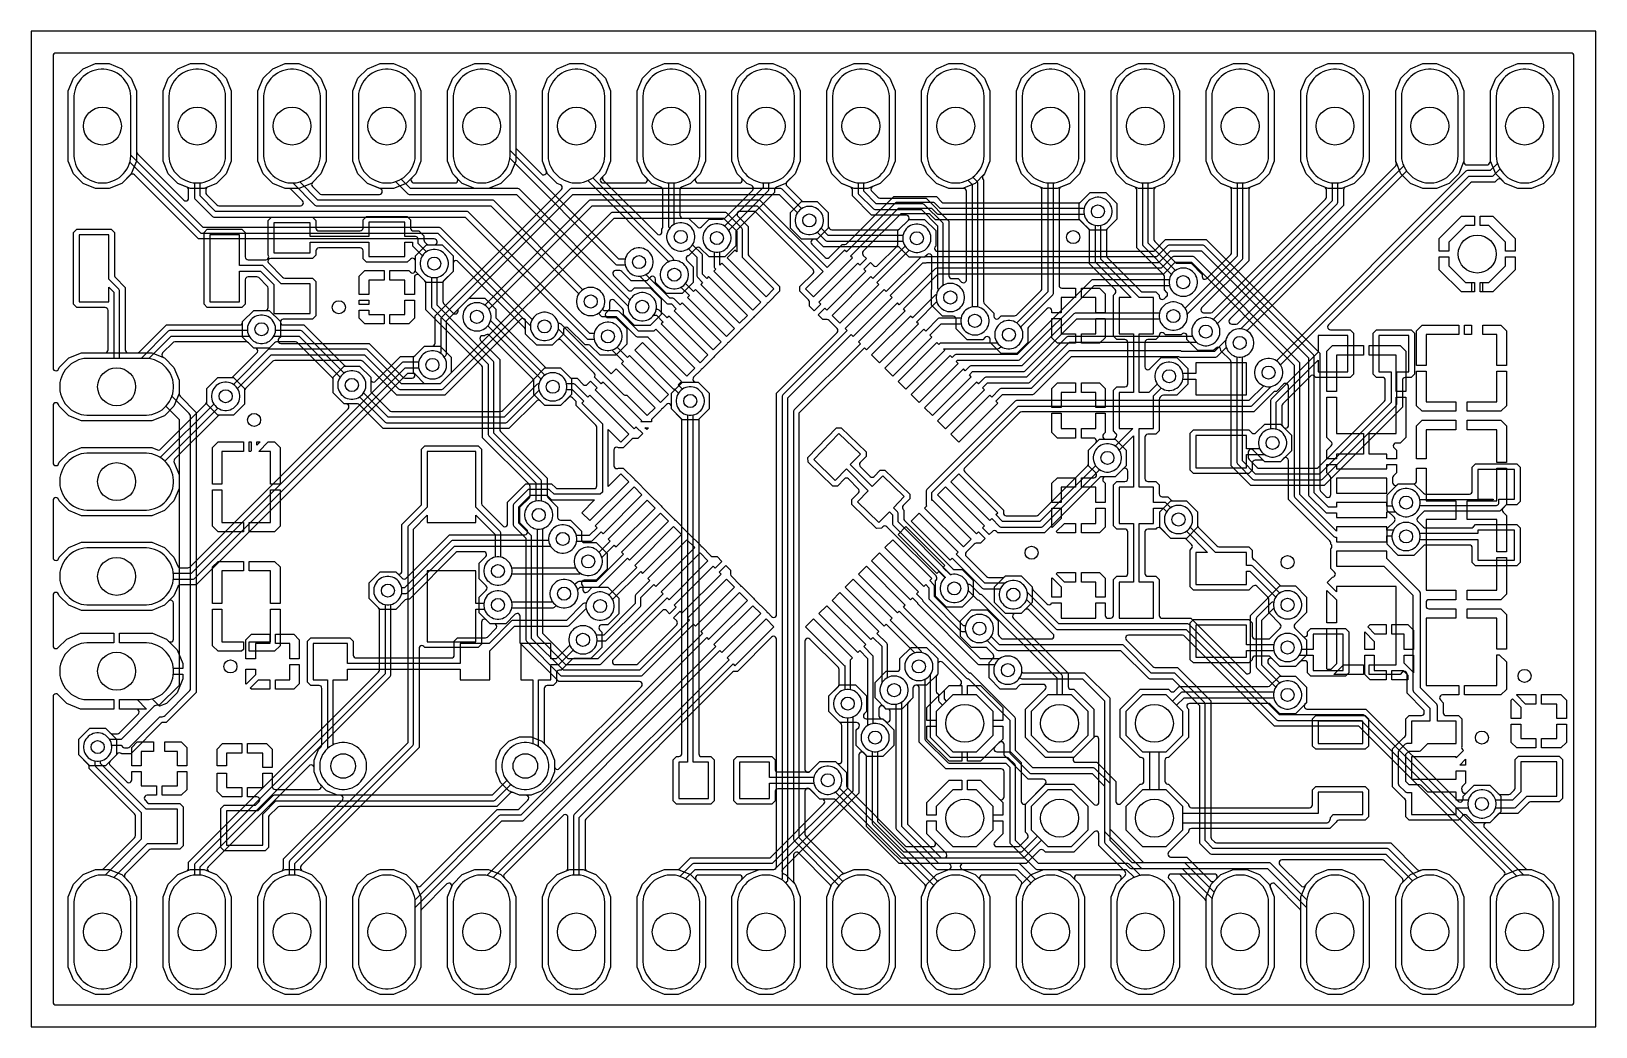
# Model space of a CAD drawing. Header units: millimetres. Extents: x 22.9 to 64.8, y 41.9 to 68.6.
import ezdxf

# ---------------------------------------------------------------- set-up
doc = ezdxf.new("R2010")
doc.units = ezdxf.units.MM

msp = doc.modelspace()

# ---------------------------------------------------------------- linework, layer by layer
at = {"layer": '16_copper'}
for points in [[(64.139, 42.5), (64.164, 42.517), (64.181, 42.543), (64.186, 42.57), (64.186, 67.92), (64.18, 67.949), (64.163, 67.974), (64.137, 67.991), (64.11, 67.996), (23.52, 67.996), (23.491, 67.99), (23.466, 67.973), (23.449, 67.947), (23.444, 67.92), (23.444, 59.559), (23.45, 59.529), (23.467, 59.504), (23.493, 59.488), (23.523, 59.482), (23.552, 59.489), (23.577, 59.507), (23.591, 59.529), (23.609, 59.573), (23.866, 59.83), (24.202, 59.969), (26.09, 59.969), (26.426, 59.83), (26.683, 59.573), (26.822, 59.237), (26.822, 58.873), (26.683, 58.537), (26.426, 58.28), (26.09, 58.141), (24.202, 58.141), (23.866, 58.28), (23.609, 58.537), (23.591, 58.581), (23.574, 58.606), (23.548, 58.622), (23.519, 58.628), (23.489, 58.621), (23.464, 58.603), (23.449, 58.577), (23.444, 58.551), (23.444, 57.019), (23.45, 56.989), (23.467, 56.964), (23.493, 56.948), (23.523, 56.942), (23.552, 56.949), (23.577, 56.967), (23.591, 56.989), (23.609, 57.033), (23.866, 57.29), (24.202, 57.429), (26.09, 57.429), (26.242, 57.366), (26.272, 57.36), (26.302, 57.367), (26.325, 57.383), (27.539, 58.597), (27.556, 58.622), (27.562, 58.651), (27.562, 59.01), (27.858, 59.306), (28.276, 59.306), (28.572, 59.01), (28.572, 58.592), (28.276, 58.296), (27.917, 58.296), (27.887, 58.29), (27.863, 58.273), (26.701, 57.112), (26.685, 57.087), (26.679, 57.057), (26.685, 57.029), (26.822, 56.697), (26.822, 56.333), (26.683, 55.997), (26.426, 55.74), (26.09, 55.601), (24.202, 55.601), (23.866, 55.74), (23.609, 55.997), (23.591, 56.041), (23.574, 56.066), (23.548, 56.082), (23.519, 56.088), (23.489, 56.081), (23.464, 56.063), (23.449, 56.037), (23.444, 56.011), (23.444, 54.479), (23.45, 54.449), (23.467, 54.424), (23.493, 54.408), (23.523, 54.402), (23.552, 54.409), (23.577, 54.427), (23.591, 54.449), (23.609, 54.493), (23.866, 54.75), (24.202, 54.889), (26.09, 54.889), (26.426, 54.75), (26.683, 54.493), (26.784, 54.251), (26.801, 54.225), (26.826, 54.209), (26.854, 54.204), (27.052, 54.204), (27.081, 54.21), (27.106, 54.226), (31.348, 58.468), (31.364, 58.493), (31.37, 58.523), (31.363, 58.553), (31.346, 58.577), (31.32, 58.593), (31.294, 58.598), (31.239, 58.598), (30.943, 58.894), (30.943, 59.253), (30.937, 59.283), (30.92, 59.307), (29.994, 60.234), (29.968, 60.251), (29.94, 60.256), (29.433, 60.256), (29.404, 60.25), (29.379, 60.234), (29.236, 60.091), (28.818, 60.091), (28.522, 60.387), (28.522, 60.805), (28.818, 61.101), (29.236, 61.101), (29.532, 60.805), (29.532, 60.79), (29.538, 60.76), (29.555, 60.735), (29.581, 60.719), (29.608, 60.713), (30.161, 60.713), (31.244, 59.631), (31.269, 59.614), (31.298, 59.608), (31.657, 59.608), (31.953, 59.312), (31.953, 59.257), (31.959, 59.228), (31.976, 59.203), (32.002, 59.186), (32.032, 59.181), (32.061, 59.188), (32.083, 59.203), (32.75, 59.871), (33.09, 59.871), (33.119, 59.877), (33.143, 59.893), (33.398, 60.147), (33.816, 60.147), (34.112, 59.851), (34.112, 59.433), (33.816, 59.137), (33.398, 59.137), (33.143, 59.391), (33.118, 59.408), (33.09, 59.413), (32.971, 59.413), (32.941, 59.407), (32.917, 59.391), (27.273, 53.746), (26.854, 53.746), (26.824, 53.74), (26.799, 53.723), (26.784, 53.699), (26.683, 53.457), (26.426, 53.2), (26.09, 53.061), (24.202, 53.061), (23.866, 53.2), (23.609, 53.457), (23.591, 53.501), (23.574, 53.526), (23.548, 53.542), (23.519, 53.548), (23.489, 53.541), (23.464, 53.523), (23.449, 53.497), (23.444, 53.471), (23.444, 52.116), (23.45, 52.086), (23.467, 52.061), (23.493, 52.045), (23.523, 52.04), (23.552, 52.047), (23.574, 52.062), (23.808, 52.296), (24.182, 52.451), (25.07, 52.451), (25.07, 52.197), (24.347, 52.197), (24.272, 52.19), (24.199, 52.175), (24.127, 52.153), (24.058, 52.125), (23.992, 52.089), (23.93, 52.048), (23.872, 52), (23.819, 51.947), (23.771, 51.889), (23.73, 51.827), (23.694, 51.761), (23.666, 51.692), (23.644, 51.62), (23.629, 51.547), (23.622, 51.472), (23.622, 51.398), (23.629, 51.323), (23.644, 51.25), (23.666, 51.178), (23.694, 51.109), (23.73, 51.043), (23.771, 50.981), (23.819, 50.923), (23.872, 50.87), (23.93, 50.822), (23.992, 50.781), (24.058, 50.745), (24.127, 50.717), (24.199, 50.695), (24.272, 50.68), (24.347, 50.673), (25.07, 50.673), (25.07, 50.419), (24.182, 50.419), (23.808, 50.574), (23.574, 50.808), (23.549, 50.825), (23.519, 50.83), (23.49, 50.824), (23.465, 50.806), (23.449, 50.78), (23.444, 50.754), (23.444, 42.57), (23.45, 42.541), (23.467, 42.516), (23.493, 42.499), (23.52, 42.494), (64.11, 42.494)], [(28.027, 46.619), (27.938, 46.708), (27.938, 47.755), (28.027, 47.844), (28.833, 47.844), (28.863, 47.85), (28.887, 47.867), (28.956, 47.936), (28.973, 47.961), (28.979, 47.991), (28.972, 48.021), (28.955, 48.046), (28.929, 48.061), (28.902, 48.066), (28.651, 48.066), (28.651, 48.32), (29.06, 48.32), (29.06, 48.704), (29.314, 48.704), (29.314, 48.343), (29.32, 48.313), (29.337, 48.288), (29.363, 48.272), (29.39, 48.267), (30.555, 48.267), (30.585, 48.273), (30.61, 48.29), (30.626, 48.315), (30.631, 48.345), (30.624, 48.375), (30.609, 48.397), (30.553, 48.453), (30.434, 48.74), (30.434, 49.05), (30.553, 49.337), (30.623, 49.407), (30.639, 49.432), (30.645, 49.461), (30.645, 50.975), (30.639, 51.005), (30.622, 51.03), (30.596, 51.046), (30.569, 51.052), (30.35, 51.052), (30.261, 51.141), (30.261, 52.237), (30.35, 52.327), (31.397, 52.327), (31.486, 52.237), (31.486, 51.867), (31.492, 51.837), (31.51, 51.812), (31.535, 51.796), (31.563, 51.791), (34.117, 51.791), (34.147, 51.797), (34.172, 51.814), (34.188, 51.839), (34.193, 51.867), (34.193, 52.239), (34.282, 52.328), (35.029, 52.328), (35.059, 52.334), (35.083, 52.351), (35.307, 52.575), (35.324, 52.6), (35.329, 52.63), (35.323, 52.659), (35.305, 52.684), (35.28, 52.7), (35.253, 52.705), (35.153, 52.705), (34.857, 53.001), (34.857, 53.419), (35.048, 53.61), (35.065, 53.636), (35.071, 53.666), (35.064, 53.695), (35.048, 53.718), (34.857, 53.909), (34.857, 54.328), (35.035, 54.505), (35.051, 54.531), (35.057, 54.56), (35.05, 54.59), (35.033, 54.615), (35.007, 54.631), (34.981, 54.635), (34.289, 54.635), (34.26, 54.629), (34.235, 54.613), (32.988, 53.365), (32.931, 53.365), (32.901, 53.359), (32.877, 53.343), (32.622, 53.089), (32.204, 53.089), (31.908, 53.385), (31.908, 53.803), (32.204, 54.099), (32.622, 54.099), (32.795, 53.927), (32.82, 53.91), (32.85, 53.905), (32.88, 53.911), (32.903, 53.927), (34.068, 55.093), (36.084, 55.093), (36.114, 55.099), (36.139, 55.116), (36.155, 55.141), (36.16, 55.171), (36.153, 55.201), (36.138, 55.223), (35.949, 55.411), (35.949, 55.83), (36.203, 56.084), (36.22, 56.11), (36.226, 56.138), (36.226, 56.383), (36.22, 56.413), (36.203, 56.437), (34.95, 57.69), (34.95, 59.564), (34.944, 59.593), (34.928, 59.618), (33.426, 61.119), (33.426, 61.84), (33.42, 61.869), (33.404, 61.893), (33.15, 62.148), (33.15, 62.566), (33.446, 62.862), (33.659, 62.862), (33.688, 62.868), (33.713, 62.885), (33.73, 62.911), (33.735, 62.941), (33.728, 62.97), (33.712, 62.992), (33.71, 62.995), (33.684, 63.012), (33.656, 63.017), (27.337, 63.017), (25.621, 64.733), (25.596, 64.75), (25.566, 64.756), (25.537, 64.749), (25.514, 64.733), (25.283, 64.503), (24.947, 64.364), (24.583, 64.364), (24.247, 64.503), (23.99, 64.76), (23.851, 65.096), (23.851, 66.984), (23.99, 67.32), (24.247, 67.577), (24.583, 67.716), (24.947, 67.716), (25.283, 67.577), (25.54, 67.32), (25.679, 66.984), (25.679, 65.353), (25.685, 65.324), (25.702, 65.3), (26.946, 64.055), (26.972, 64.038), (27.001, 64.033), (27.031, 64.039), (27.056, 64.057), (27.072, 64.083), (27.076, 64.109), (27.076, 64.332), (27.07, 64.362), (27.053, 64.387), (27.029, 64.402), (26.787, 64.503), (26.53, 64.76), (26.391, 65.096), (26.391, 66.984), (26.53, 67.32), (26.787, 67.577), (27.123, 67.716), (27.487, 67.716), (27.823, 67.577), (28.08, 67.32), (28.219, 66.984), (28.219, 65.096), (28.08, 64.76), (27.823, 64.503), (27.581, 64.402), (27.555, 64.385), (27.539, 64.36), (27.534, 64.332), (27.534, 64.261), (27.54, 64.232), (27.556, 64.207), (27.835, 63.929), (27.86, 63.912), (27.888, 63.906), (30.074, 63.906), (30.104, 63.912), (30.129, 63.93), (30.145, 63.955), (30.151, 63.985), (30.144, 64.015), (30.128, 64.036), (29.823, 64.341), (29.798, 64.358), (29.77, 64.364), (29.663, 64.364), (29.327, 64.503), (29.07, 64.76), (28.931, 65.096), (28.931, 66.984), (29.07, 67.32), (29.327, 67.577), (29.663, 67.716), (30.027, 67.716), (30.363, 67.577), (30.62, 67.32), (30.759, 66.984), (30.759, 65.096), (30.62, 64.76), (30.39, 64.529), (30.373, 64.504), (30.367, 64.474), (30.374, 64.445), (30.39, 64.422), (30.578, 64.234), (30.603, 64.217), (30.632, 64.211), (32.188, 64.211), (32.218, 64.217), (32.243, 64.234), (32.259, 64.26), (32.264, 64.29), (32.257, 64.319), (32.239, 64.344), (32.217, 64.358), (31.867, 64.503), (31.61, 64.76), (31.471, 65.096), (31.471, 66.984), (31.61, 67.32), (31.867, 67.577), (32.203, 67.716), (32.567, 67.716), (32.903, 67.577), (33.16, 67.32), (33.299, 66.984), (33.299, 65.096), (33.16, 64.76), (33.055, 64.654), (33.038, 64.629), (33.032, 64.599), (33.039, 64.57), (33.055, 64.547), (33.063, 64.538), (33.088, 64.522), (33.117, 64.516), (34.21, 64.516), (34.24, 64.522), (34.265, 64.539), (34.281, 64.565), (34.286, 64.595), (34.279, 64.624), (34.264, 64.646), (34.15, 64.76), (34.011, 65.096), (34.011, 66.984), (34.15, 67.32), (34.407, 67.577), (34.743, 67.716), (35.107, 67.716), (35.443, 67.577), (35.7, 67.32), (35.839, 66.984), (35.839, 65.48), (35.845, 65.451), (35.862, 65.427), (36.533, 64.755), (36.558, 64.738), (36.588, 64.733), (36.618, 64.739), (36.643, 64.757), (36.659, 64.783), (36.663, 64.813), (36.657, 64.838), (36.551, 65.096), (36.551, 66.984), (36.69, 67.32), (36.947, 67.577), (37.283, 67.716), (37.647, 67.716), (37.983, 67.577), (38.24, 67.32), (38.379, 66.984), (38.379, 65.096), (38.24, 64.76), (38.181, 64.701), (38.165, 64.676), (38.159, 64.646), (38.165, 64.616), (38.181, 64.593), (39.624, 63.151), (39.649, 63.134), (39.679, 63.129), (39.708, 63.135), (39.733, 63.153), (39.749, 63.178), (39.754, 63.205), (39.754, 63.28), (39.754, 63.281), (39.771, 63.306), (39.776, 63.334), (39.776, 64.332), (39.77, 64.362), (39.753, 64.387), (39.729, 64.402), (39.487, 64.503), (39.23, 64.76), (39.091, 65.096), (39.091, 66.984), (39.23, 67.32), (39.487, 67.577), (39.823, 67.716), (40.187, 67.716), (40.523, 67.577), (40.78, 67.32), (40.919, 66.984), (40.919, 65.096), (40.78, 64.76), (40.523, 64.503), (40.281, 64.402), (40.255, 64.385), (40.239, 64.36), (40.234, 64.332), (40.234, 63.652), (40.24, 63.623), (40.257, 63.598), (40.282, 63.581), (40.31, 63.576), (40.468, 63.576), (40.704, 63.34), (40.729, 63.324), (40.759, 63.318), (40.789, 63.325), (40.812, 63.34), (41.017, 63.546), (41.377, 63.546), (41.407, 63.552), (41.431, 63.568), (42.186, 64.323), (42.203, 64.348), (42.208, 64.378), (42.202, 64.408), (42.184, 64.432), (42.161, 64.447), (42.027, 64.503), (41.77, 64.76), (41.631, 65.096), (41.631, 66.984), (41.77, 67.32), (42.027, 67.577), (42.363, 67.716), (42.727, 67.716), (43.063, 67.577), (43.32, 67.32), (43.459, 66.984), (43.459, 65.096), (43.32, 64.76), (43.063, 64.503), (42.821, 64.402), (42.795, 64.385), (42.779, 64.36), (42.774, 64.332), (42.774, 64.264), (41.754, 63.245), (41.737, 63.22), (41.732, 63.191), (41.732, 62.831), (41.436, 62.535), (41.017, 62.535), (40.781, 62.771), (40.756, 62.788), (40.726, 62.794), (40.697, 62.787), (40.674, 62.771), (40.466, 62.563), (40.449, 62.56), (40.424, 62.543), (40.407, 62.517), (40.402, 62.487), (40.409, 62.458), (40.425, 62.436), (40.593, 62.268), (40.593, 61.849), (40.297, 61.553), (39.878, 61.553), (39.582, 61.849), (39.582, 61.94), (39.576, 61.97), (39.559, 61.995), (39.534, 62.011), (39.504, 62.016), (39.474, 62.009), (39.452, 61.994), (39.35, 61.892), (38.932, 61.892), (38.677, 62.146), (38.652, 62.163), (38.624, 62.169), (38.514, 62.169), (38.484, 62.163), (38.459, 62.145), (38.443, 62.12), (38.438, 62.09), (38.445, 62.061), (38.46, 62.039), (38.853, 61.646), (38.878, 61.629), (38.908, 61.624), (38.938, 61.63), (38.961, 61.646), (39.02, 61.705), (39.439, 61.705), (39.734, 61.41), (39.734, 60.991), (39.439, 60.695), (39.02, 60.695), (38.724, 60.991), (38.724, 61.097), (38.718, 61.126), (38.702, 61.151), (38.481, 61.371), (38.456, 61.388), (38.426, 61.393), (38.397, 61.387), (38.372, 61.369), (38.356, 61.343), (38.351, 61.317), (38.351, 61.132), (38.26, 61.041), (38.244, 61.016), (38.238, 60.986), (38.245, 60.956), (38.262, 60.931), (38.288, 60.916), (38.314, 60.911), (38.517, 60.911), (38.813, 60.615), (38.813, 60.196), (38.517, 59.9), (38.098, 59.9), (37.844, 60.155), (37.819, 60.171), (37.79, 60.177), (37.694, 60.177), (37.244, 60.627), (37.219, 60.643), (37.189, 60.649), (37.159, 60.643), (37.134, 60.625), (37.119, 60.599), (37.114, 60.573), (37.114, 60.464), (36.818, 60.168), (36.399, 60.168), (36.103, 60.464), (36.103, 60.57), (36.097, 60.599), (36.081, 60.624), (34.29, 62.414), (34.265, 62.431), (34.235, 62.437), (34.206, 62.43), (34.181, 62.413), (34.165, 62.387), (34.16, 62.361), (34.16, 62.148), (33.906, 61.893), (33.889, 61.868), (33.884, 61.84), (33.884, 61.34), (33.89, 61.311), (33.906, 61.286), (34.163, 61.03), (34.188, 61.013), (34.218, 61.007), (34.247, 61.014), (34.272, 61.031), (34.288, 61.057), (34.293, 61.083), (34.293, 61.138), (34.589, 61.434), (35.007, 61.434), (35.303, 61.138), (35.303, 60.937), (35.309, 60.907), (35.326, 60.883), (36.626, 59.583), (36.651, 59.566), (36.68, 59.56), (37.039, 59.56), (37.335, 59.264), (37.335, 58.846), (37.039, 58.55), (36.621, 58.55), (36.325, 58.846), (36.325, 59.205), (36.319, 59.235), (36.302, 59.259), (35.126, 60.435), (35.101, 60.452), (35.071, 60.458), (35.042, 60.451), (35.019, 60.435), (35.007, 60.424), (34.952, 60.424), (34.923, 60.418), (34.898, 60.401), (34.881, 60.375), (34.876, 60.345), (34.883, 60.316), (34.898, 60.294), (35.408, 59.785), (35.408, 57.911), (35.414, 57.882), (35.43, 57.857), (36.683, 56.604), (36.683, 56.138), (36.689, 56.108), (36.705, 56.084), (36.959, 55.83), (36.959, 55.559), (36.966, 55.53), (36.983, 55.505), (37.008, 55.488), (37.036, 55.483), (37.306, 55.483), (37.602, 55.187), (37.602, 54.958), (37.608, 54.929), (37.625, 54.904), (37.651, 54.887), (37.678, 54.882), (37.99, 54.882), (38.286, 54.586), (38.286, 54.168), (37.99, 53.872), (37.672, 53.872), (37.642, 53.866), (37.617, 53.849), (37.601, 53.823), (37.596, 53.793), (37.603, 53.764), (37.618, 53.742), (37.638, 53.721), (37.638, 53.619), (37.645, 53.589), (37.662, 53.564), (37.687, 53.548), (37.717, 53.543), (37.747, 53.55), (37.769, 53.565), (37.889, 53.685), (38.307, 53.685), (38.603, 53.389), (38.603, 52.971), (38.307, 52.675), (38.14, 52.675), (38.11, 52.669), (38.085, 52.652), (38.069, 52.626), (38.064, 52.596), (38.071, 52.567), (38.086, 52.545), (38.145, 52.485), (38.145, 52.067), (37.849, 51.771), (37.41, 51.771), (37.395, 51.774), (37.366, 51.767), (37.343, 51.751), (37.052, 51.46), (37.003, 51.46), (36.973, 51.454), (36.948, 51.437), (36.932, 51.412), (36.927, 51.384), (36.927, 51.139), (36.838, 51.05), (36.68, 51.05), (36.65, 51.044), (36.625, 51.026), (36.609, 51.001), (36.604, 50.973), (36.604, 49.522), (36.61, 49.492), (36.626, 49.468), (36.757, 49.337), (36.876, 49.05), (36.876, 48.74), (36.757, 48.453), (36.537, 48.233), (36.25, 48.114), (35.94, 48.114), (35.773, 48.183), (35.743, 48.189), (35.714, 48.183), (35.69, 48.167), (35.333, 47.809), (29.508, 47.809), (29.478, 47.803), (29.454, 47.787), (29.235, 47.568), (29.218, 47.543), (29.213, 47.514), (29.213, 46.708), (29.123, 46.619)], [(25.527, 65.259), (25.527, 66.839), (25.52, 66.914), (25.505, 66.987), (25.483, 67.059), (25.455, 67.128), (25.419, 67.194), (25.378, 67.256), (25.33, 67.314), (25.277, 67.367), (25.219, 67.415), (25.157, 67.456), (25.091, 67.492), (25.022, 67.52), (24.95, 67.542), (24.877, 67.557), (24.802, 67.564), (24.728, 67.564), (24.653, 67.557), (24.58, 67.542), (24.508, 67.52), (24.439, 67.492), (24.373, 67.456), (24.311, 67.415), (24.253, 67.367), (24.2, 67.314), (24.152, 67.256), (24.111, 67.194), (24.075, 67.128), (24.047, 67.059), (24.025, 66.987), (24.01, 66.914), (24.003, 66.839), (24.003, 65.241), (24.01, 65.166), (24.025, 65.093), (24.047, 65.021), (24.075, 64.952), (24.111, 64.886), (24.152, 64.824), (24.2, 64.766), (24.253, 64.713), (24.311, 64.665), (24.373, 64.624), (24.439, 64.588), (24.508, 64.56), (24.58, 64.538), (24.653, 64.523), (24.728, 64.516), (24.802, 64.516), (24.877, 64.523), (24.95, 64.538), (25.022, 64.56), (25.091, 64.588), (25.157, 64.624), (25.219, 64.665), (25.277, 64.713), (25.33, 64.766), (25.378, 64.824), (25.419, 64.886), (25.455, 64.952), (25.483, 65.021), (25.499, 65.072), (27.385, 63.185), (27.403, 63.175), (27.422, 63.17), (33.75, 63.17), (36.23, 60.69), (36.23, 60.649), (36.237, 60.599), (36.25, 60.552), (36.269, 60.506), (36.294, 60.463), (36.324, 60.423), (36.359, 60.388), (36.398, 60.358), (36.441, 60.333), (36.487, 60.314), (36.535, 60.302), (36.584, 60.295), (36.633, 60.295), (36.683, 60.302), (36.73, 60.314), (36.776, 60.333), (36.819, 60.358), (36.859, 60.388), (36.894, 60.423), (36.924, 60.463), (36.949, 60.506), (36.968, 60.552), (36.98, 60.599), (36.987, 60.649), (36.987, 60.698), (36.98, 60.747), (36.968, 60.795), (36.949, 60.841), (36.924, 60.884), (36.894, 60.923), (36.859, 60.958), (36.819, 60.988), (36.776, 61.013), (36.73, 61.032), (36.683, 61.045), (36.633, 61.052), (36.584, 61.052), (36.535, 61.045), (36.487, 61.032), (36.441, 61.013), (36.398, 60.988), (36.359, 60.958), (36.324, 60.923), (36.294, 60.884), (36.278, 60.858), (33.829, 63.307), (33.811, 63.317), (33.792, 63.322), (27.464, 63.322)], [(27.381, 64.167), (27.381, 64.52), (27.417, 64.523), (27.49, 64.538), (27.562, 64.56), (27.631, 64.588), (27.697, 64.624), (27.759, 64.665), (27.817, 64.713), (27.87, 64.766), (27.918, 64.824), (27.959, 64.886), (27.995, 64.952), (28.023, 65.021), (28.045, 65.093), (28.06, 65.166), (28.067, 65.241), (28.067, 66.839), (28.06, 66.914), (28.045, 66.987), (28.023, 67.059), (27.995, 67.128), (27.959, 67.194), (27.918, 67.256), (27.87, 67.314), (27.817, 67.367), (27.759, 67.415), (27.697, 67.456), (27.631, 67.492), (27.562, 67.52), (27.49, 67.542), (27.417, 67.557), (27.342, 67.564), (27.268, 67.564), (27.193, 67.557), (27.12, 67.542), (27.048, 67.52), (26.979, 67.492), (26.913, 67.456), (26.851, 67.415), (26.793, 67.367), (26.74, 67.314), (26.692, 67.256), (26.651, 67.194), (26.615, 67.128), (26.587, 67.059), (26.565, 66.987), (26.55, 66.914), (26.543, 66.839), (26.543, 65.241), (26.55, 65.166), (26.565, 65.093), (26.587, 65.021), (26.615, 64.952), (26.651, 64.886), (26.692, 64.824), (26.74, 64.766), (26.793, 64.713), (26.851, 64.665), (26.913, 64.624), (26.979, 64.588), (27.048, 64.56), (27.12, 64.538), (27.193, 64.523), (27.229, 64.52), (27.229, 64.125), (27.234, 64.106), (27.244, 64.088), (27.715, 63.617), (27.733, 63.607), (27.752, 63.602), (34.485, 63.602), (37.742, 60.345), (37.759, 60.335), (37.778, 60.329), (37.937, 60.329), (37.949, 60.284), (37.968, 60.238), (37.992, 60.195), (38.023, 60.156), (38.058, 60.121), (38.097, 60.091), (38.14, 60.066), (38.186, 60.047), (38.234, 60.034), (38.283, 60.027), (38.332, 60.027), (38.382, 60.034), (38.429, 60.047), (38.475, 60.066), (38.518, 60.091), (38.558, 60.121), (38.593, 60.156), (38.623, 60.195), (38.648, 60.238), (38.667, 60.284), (38.679, 60.332), (38.686, 60.381), (38.686, 60.43), (38.679, 60.48), (38.667, 60.527), (38.648, 60.573), (38.623, 60.616), (38.593, 60.656), (38.558, 60.691), (38.518, 60.721), (38.475, 60.746), (38.429, 60.765), (38.382, 60.777), (38.332, 60.784), (38.283, 60.784), (38.234, 60.777), (38.186, 60.765), (38.14, 60.746), (38.097, 60.721), (38.058, 60.691), (38.023, 60.656), (37.992, 60.616), (37.968, 60.573), (37.949, 60.527), (37.937, 60.482), (37.82, 60.482), (34.563, 63.739), (34.546, 63.749), (34.526, 63.754), (27.794, 63.754)], [(30.051, 64.544), (30.102, 64.56), (30.171, 64.588), (30.237, 64.624), (30.299, 64.665), (30.357, 64.713), (30.41, 64.766), (30.458, 64.824), (30.499, 64.886), (30.535, 64.952), (30.563, 65.021), (30.585, 65.093), (30.6, 65.166), (30.607, 65.241), (30.607, 66.839), (30.6, 66.914), (30.585, 66.987), (30.563, 67.059), (30.535, 67.128), (30.499, 67.194), (30.458, 67.256), (30.41, 67.314), (30.357, 67.367), (30.299, 67.415), (30.237, 67.456), (30.171, 67.492), (30.102, 67.52), (30.03, 67.542), (29.957, 67.557), (29.882, 67.564), (29.808, 67.564), (29.733, 67.557), (29.66, 67.542), (29.588, 67.52), (29.519, 67.492), (29.453, 67.456), (29.391, 67.415), (29.333, 67.367), (29.28, 67.314), (29.232, 67.256), (29.191, 67.194), (29.155, 67.128), (29.127, 67.059), (29.105, 66.987), (29.09, 66.914), (29.083, 66.839), (29.083, 65.241), (29.09, 65.166), (29.105, 65.093), (29.127, 65.021), (29.155, 64.952), (29.191, 64.886), (29.232, 64.824), (29.28, 64.766), (29.333, 64.713), (29.391, 64.665), (29.453, 64.624), (29.519, 64.588), (29.588, 64.56), (29.66, 64.538), (29.733, 64.523), (29.808, 64.516), (29.864, 64.516), (30.459, 63.922), (30.476, 63.912), (30.495, 63.906), (35.173, 63.906), (37.53, 61.55), (37.506, 61.509), (37.487, 61.463), (37.474, 61.415), (37.468, 61.366), (37.468, 61.316), (37.474, 61.267), (37.487, 61.219), (37.506, 61.173), (37.531, 61.13), (37.561, 61.091), (37.596, 61.056), (37.635, 61.026), (37.678, 61.001), (37.724, 60.982), (37.772, 60.969), (37.821, 60.963), (37.871, 60.963), (37.92, 60.969), (37.968, 60.982), (38.014, 61.001), (38.057, 61.026), (38.096, 61.056), (38.131, 61.091), (38.161, 61.13), (38.186, 61.173), (38.205, 61.219), (38.218, 61.267), (38.224, 61.316), (38.224, 61.366), (38.218, 61.415), (38.205, 61.463), (38.186, 61.509), (38.161, 61.552), (38.131, 61.591), (38.096, 61.626), (38.057, 61.656), (38.014, 61.681), (37.968, 61.7), (37.92, 61.713), (37.871, 61.719), (37.821, 61.719), (37.772, 61.713), (37.724, 61.7), (37.678, 61.681), (37.637, 61.657), (35.251, 64.044), (35.234, 64.054), (35.214, 64.059), (30.537, 64.059)], [(32.767, 64.618), (32.777, 64.624), (32.839, 64.665), (32.897, 64.713), (32.95, 64.766), (32.998, 64.824), (33.039, 64.886), (33.075, 64.952), (33.103, 65.021), (33.125, 65.093), (33.14, 65.166), (33.147, 65.241), (33.147, 66.839), (33.14, 66.914), (33.125, 66.987), (33.103, 67.059), (33.075, 67.128), (33.039, 67.194), (32.998, 67.256), (32.95, 67.314), (32.897, 67.367), (32.839, 67.415), (32.777, 67.456), (32.711, 67.492), (32.642, 67.52), (32.57, 67.542), (32.497, 67.557), (32.422, 67.564), (32.348, 67.564), (32.273, 67.557), (32.2, 67.542), (32.128, 67.52), (32.059, 67.492), (31.993, 67.456), (31.931, 67.415), (31.873, 67.367), (31.82, 67.314), (31.772, 67.256), (31.731, 67.194), (31.695, 67.128), (31.667, 67.059), (31.645, 66.987), (31.63, 66.914), (31.623, 66.839), (31.623, 65.241), (31.63, 65.166), (31.645, 65.093), (31.667, 65.021), (31.695, 64.952), (31.731, 64.886), (31.772, 64.824), (31.82, 64.766), (31.873, 64.713), (31.931, 64.665), (31.993, 64.624), (32.059, 64.588), (32.128, 64.56), (32.2, 64.538), (32.273, 64.523), (32.348, 64.516), (32.422, 64.516), (32.497, 64.523), (32.57, 64.538), (32.618, 64.552), (32.944, 64.226), (32.961, 64.216), (32.981, 64.211), (35.857, 64.211), (38.851, 61.217), (38.851, 61.175), (38.858, 61.126), (38.87, 61.078), (38.889, 61.033), (38.914, 60.99), (38.944, 60.95), (38.979, 60.915), (39.019, 60.885), (39.062, 60.86), (39.107, 60.841), (39.155, 60.829), (39.205, 60.822), (39.254, 60.822), (39.303, 60.829), (39.351, 60.841), (39.397, 60.86), (39.44, 60.885), (39.479, 60.915), (39.514, 60.95), (39.544, 60.99), (39.569, 61.033), (39.588, 61.078), (39.601, 61.126), (39.607, 61.175), (39.607, 61.225), (39.601, 61.274), (39.588, 61.322), (39.569, 61.368), (39.544, 61.411), (39.514, 61.45), (39.479, 61.485), (39.44, 61.515), (39.397, 61.54), (39.351, 61.559), (39.303, 61.572), (39.254, 61.578), (39.205, 61.578), (39.155, 61.572), (39.107, 61.559), (39.062, 61.54), (39.019, 61.515), (38.979, 61.485), (38.944, 61.45), (38.914, 61.411), (38.899, 61.384), (35.935, 64.348), (35.918, 64.358), (35.898, 64.364), (33.022, 64.364)], [(38.782, 62.275), (38.801, 62.23), (38.826, 62.187), (38.856, 62.147), (38.891, 62.112), (38.93, 62.082), (38.973, 62.057), (39.019, 62.038), (39.067, 62.026), (39.116, 62.019), (39.166, 62.019), (39.215, 62.026), (39.263, 62.038), (39.309, 62.057), (39.352, 62.082), (39.391, 62.112), (39.426, 62.147), (39.456, 62.187), (39.481, 62.23), (39.5, 62.275), (39.513, 62.323), (39.519, 62.372), (39.519, 62.422), (39.513, 62.471), (39.5, 62.519), (39.481, 62.565), (39.456, 62.608), (39.426, 62.647), (39.391, 62.682), (39.352, 62.712), (39.309, 62.737), (39.263, 62.756), (39.215, 62.769), (39.166, 62.775), (39.116, 62.775), (39.067, 62.769), (39.019, 62.756), (38.973, 62.737), (38.93, 62.712), (38.891, 62.682), (38.856, 62.647), (38.826, 62.608), (38.801, 62.565), (38.782, 62.519), (38.77, 62.473), (38.599, 62.473), (35.687, 65.386), (35.687, 66.839), (35.68, 66.914), (35.665, 66.987), (35.643, 67.059), (35.615, 67.128), (35.579, 67.194), (35.538, 67.256), (35.49, 67.314), (35.437, 67.367), (35.379, 67.415), (35.317, 67.456), (35.251, 67.492), (35.182, 67.52), (35.11, 67.542), (35.037, 67.557), (34.962, 67.564), (34.888, 67.564), (34.813, 67.557), (34.74, 67.542), (34.668, 67.52), (34.599, 67.492), (34.533, 67.456), (34.471, 67.415), (34.413, 67.367), (34.36, 67.314), (34.312, 67.256), (34.271, 67.194), (34.235, 67.128), (34.207, 67.059), (34.185, 66.987), (34.17, 66.914), (34.163, 66.839), (34.163, 65.241), (34.17, 65.166), (34.185, 65.093), (34.207, 65.021), (34.235, 64.952), (34.271, 64.886), (34.312, 64.824), (34.36, 64.766), (34.413, 64.713), (34.471, 64.665), (34.533, 64.624), (34.599, 64.588), (34.668, 64.56), (34.74, 64.538), (34.813, 64.523), (34.888, 64.516), (34.962, 64.516), (35.037, 64.523), (35.11, 64.538), (35.182, 64.56), (35.251, 64.588), (35.317, 64.624), (35.379, 64.665), (35.437, 64.713), (35.49, 64.766), (35.538, 64.824), (35.579, 64.886), (35.615, 64.952), (35.643, 65.021), (35.665, 65.093), (35.68, 65.166), (35.681, 65.177), (38.521, 62.336), (38.538, 62.326), (38.558, 62.321), (38.77, 62.321)], [(40.059, 62.493), (40.049, 62.51), (37.904, 64.655), (37.919, 64.665), (37.977, 64.713), (38.03, 64.766), (38.078, 64.824), (38.119, 64.886), (38.155, 64.952), (38.183, 65.021), (38.205, 65.093), (38.22, 65.166), (38.227, 65.241), (38.227, 66.839), (38.22, 66.914), (38.205, 66.987), (38.183, 67.059), (38.155, 67.128), (38.119, 67.194), (38.078, 67.256), (38.03, 67.314), (37.977, 67.367), (37.919, 67.415), (37.857, 67.456), (37.791, 67.492), (37.722, 67.52), (37.65, 67.542), (37.577, 67.557), (37.502, 67.564), (37.428, 67.564), (37.353, 67.557), (37.28, 67.542), (37.208, 67.52), (37.139, 67.492), (37.073, 67.456), (37.011, 67.415), (36.953, 67.367), (36.9, 67.314), (36.852, 67.256), (36.811, 67.194), (36.775, 67.128), (36.747, 67.059), (36.725, 66.987), (36.71, 66.914), (36.703, 66.839), (36.703, 65.241), (36.71, 65.166), (36.725, 65.093), (36.747, 65.021), (36.775, 64.952), (36.811, 64.886), (36.852, 64.824), (36.9, 64.766), (36.953, 64.713), (37.011, 64.665), (37.073, 64.624), (37.139, 64.588), (37.208, 64.56), (37.28, 64.538), (37.353, 64.523), (37.428, 64.516), (37.502, 64.516), (37.577, 64.523), (37.65, 64.538), (37.722, 64.56), (37.766, 64.578), (39.912, 62.432), (39.912, 62.394), (39.877, 62.374), (39.838, 62.343), (39.802, 62.308), (39.772, 62.269), (39.748, 62.226), (39.729, 62.18), (39.716, 62.132), (39.709, 62.083), (39.709, 62.034), (39.716, 61.985), (39.729, 61.937), (39.748, 61.891), (39.772, 61.848), (39.802, 61.809), (39.838, 61.773), (39.877, 61.743), (39.92, 61.719), (39.966, 61.7), (40.013, 61.687), (40.063, 61.68), (40.112, 61.68), (40.161, 61.687), (40.209, 61.7), (40.255, 61.719), (40.298, 61.743), (40.337, 61.773), (40.372, 61.809), (40.403, 61.848), (40.427, 61.891), (40.446, 61.937), (40.459, 61.985), (40.466, 62.034), (40.466, 62.083), (40.459, 62.132), (40.446, 62.18), (40.427, 62.226), (40.403, 62.269), (40.372, 62.308), (40.337, 62.343), (40.298, 62.374), (40.255, 62.398), (40.209, 62.417), (40.161, 62.43), (40.112, 62.437), (40.064, 62.437), (40.064, 62.474)], [(39.823, 42.774), (39.487, 42.913), (39.23, 43.17), (39.091, 43.506), (39.091, 45.394), (39.23, 45.73), (39.487, 45.987), (39.823, 46.126), (40.18, 46.126), (40.209, 46.132), (40.234, 46.149), (40.516, 46.431), (42.616, 46.431), (42.646, 46.437), (42.67, 46.454), (44.096, 47.879), (44.112, 47.904), (44.118, 47.934), (44.111, 47.963), (44.094, 47.988), (44.068, 48.004), (44.042, 48.009), (43.987, 48.009), (43.737, 48.259), (43.712, 48.275), (43.683, 48.281), (42.862, 48.281), (42.832, 48.275), (42.807, 48.258), (42.791, 48.232), (42.785, 48.205), (42.785, 47.96), (42.696, 47.87), (41.771, 47.87), (41.682, 47.96), (41.682, 49.06), (41.771, 49.149), (42.696, 49.149), (42.785, 49.06), (42.785, 48.814), (42.792, 48.785), (42.809, 48.76), (42.834, 48.743), (42.862, 48.738), (43.674, 48.738), (43.704, 48.744), (43.728, 48.761), (43.987, 49.019), (44.405, 49.019), (44.444, 48.98), (44.469, 48.964), (44.499, 48.958), (44.529, 48.965), (44.554, 48.982), (44.57, 49.008), (44.574, 49.034), (44.574, 49.984), (44.568, 50.014), (44.551, 50.039), (44.533, 50.051), (44.227, 50.356), (44.227, 50.775), (44.523, 51.071), (44.941, 51.071), (45.237, 50.775), (45.237, 50.356), (45.173, 50.292), (45.157, 50.267), (45.151, 50.237), (45.158, 50.208), (45.175, 50.183), (45.201, 50.167), (45.227, 50.162), (45.675, 50.162), (45.742, 50.095), (45.768, 50.078), (45.797, 50.073), (45.827, 50.079), (45.852, 50.097), (45.868, 50.123), (45.872, 50.149), (45.872, 50.346), (45.866, 50.375), (45.849, 50.4), (45.824, 50.417), (45.796, 50.422), (45.765, 50.422), (45.469, 50.718), (45.469, 51.136), (45.765, 51.432), (46.056, 51.432), (46.086, 51.438), (46.111, 51.455), (46.127, 51.481), (46.132, 51.508), (46.132, 51.771), (46.428, 52.067), (46.846, 52.067), (47.142, 51.771), (47.142, 51.353), (47.127, 51.338), (47.111, 51.313), (47.105, 51.284), (47.105, 50.897), (47.111, 50.867), (47.128, 50.842), (47.154, 50.826), (47.168, 50.823), (47.168, 50.651), (47.173, 50.632), (47.183, 50.614), (47.197, 50.6), (47.274, 50.523), (47.105, 50.354), (47.105, 49.722), (47.552, 49.276), (48.183, 49.276), (48.629, 49.722), (48.629, 49.962), (48.883, 49.962), (48.883, 49.617), (48.672, 49.406), (48.655, 49.381), (48.65, 49.351), (48.656, 49.321), (48.674, 49.297), (48.7, 49.281), (48.726, 49.276), (49.091, 49.276), (49.378, 48.99), (49.378, 47.946), (49.384, 47.916), (49.401, 47.891), (49.426, 47.874), (49.456, 47.869), (49.486, 47.876), (49.508, 47.892), (50.028, 48.412), (50.786, 48.412), (51.33, 47.868), (51.356, 47.851), (51.385, 47.846), (51.415, 47.852), (51.44, 47.87), (51.456, 47.896), (51.46, 47.922), (51.46, 49.614), (51.454, 49.644), (51.437, 49.669), (51.412, 49.685), (51.382, 49.69), (51.352, 49.683), (51.33, 49.668), (50.786, 49.124), (50.028, 49.124), (49.493, 49.659), (49.493, 50.417), (50.025, 50.949), (50.042, 50.975), (50.048, 51.004), (50.041, 51.034), (50.024, 51.059), (49.998, 51.075), (49.971, 51.079), (49.384, 51.079), (49.355, 51.073), (49.33, 51.057), (49.231, 50.958), (48.813, 50.958), (48.517, 51.254), (48.517, 51.672), (48.626, 51.781), (48.642, 51.807), (48.648, 51.836), (48.641, 51.866), (48.626, 51.889), (48.464, 52.05), (48.439, 52.067), (48.41, 52.073), (48.051, 52.073), (47.755, 52.369), (47.755, 52.787), (48.051, 53.083), (48.469, 53.083), (48.765, 52.787), (48.765, 52.428), (48.771, 52.398), (48.788, 52.374), (48.84, 52.321), (48.866, 52.304), (48.894, 52.299), (50.18, 52.299), (50.209, 52.305), (50.234, 52.322), (50.251, 52.347), (50.256, 52.377), (50.249, 52.407), (50.234, 52.429), (49.583, 53.079), (49.558, 53.096), (49.528, 53.101), (49.499, 53.095), (49.475, 53.079), (49.377, 52.981), (48.959, 52.981), (48.663, 53.277), (48.663, 53.695), (48.959, 53.991), (49.377, 53.991), (49.673, 53.695), (49.673, 53.667), (49.679, 53.638), (49.695, 53.613), (50.07, 53.239), (50.095, 53.222), (50.125, 53.217), (50.155, 53.223), (50.179, 53.241), (50.194, 53.264), (50.454, 53.264), (50.454, 52.855), (51.375, 52.855), (51.375, 53.264), (51.629, 53.264), (51.629, 52.931), (51.635, 52.901), (51.652, 52.876), (51.678, 52.86), (51.705, 52.855), (51.775, 52.855), (51.804, 52.861), (51.829, 52.878), (51.846, 52.904), (51.851, 52.931), (51.851, 53.888), (51.94, 53.977), (52.159, 53.977), (52.189, 53.984), (52.214, 54.001), (52.23, 54.026), (52.235, 54.054), (52.235, 55.166), (52.229, 55.196), (52.212, 55.221), (52.186, 55.237), (52.159, 55.242), (51.94, 55.242), (51.851, 55.332), (51.851, 56.428), (51.937, 56.515), (51.941, 56.52), (51.955, 56.518), (52.159, 56.518), (52.189, 56.524), (52.214, 56.541), (52.23, 56.566), (52.235, 56.594), (52.235, 56.798), (52.229, 56.827), (52.212, 56.852), (52.186, 56.869), (52.156, 56.874), (52.127, 56.867), (52.105, 56.851), (51.901, 56.648), (51.898, 56.642), (51.883, 56.645), (51.638, 56.645), (51.609, 56.639), (51.584, 56.622), (51.567, 56.596), (51.562, 56.566), (51.569, 56.537), (51.584, 56.515), (51.629, 56.47), (51.629, 55.956), (51.375, 55.956), (51.375, 56.365), (50.991, 56.365), (50.991, 56.619), (51.321, 56.619), (51.351, 56.625), (51.376, 56.642), (51.393, 56.668), (51.398, 56.698), (51.391, 56.727), (51.375, 56.749), (51.184, 56.941), (51.184, 57.359), (51.375, 57.551), (51.392, 57.576), (51.398, 57.606), (51.391, 57.636), (51.374, 57.66), (51.348, 57.676), (51.321, 57.681), (50.991, 57.681), (50.991, 57.935), (51.375, 57.935), (51.375, 58.344), (51.629, 58.344), (51.629, 57.83), (51.584, 57.785), (51.568, 57.76), (51.562, 57.73), (51.569, 57.701), (51.586, 57.676), (51.612, 57.66), (51.638, 57.655), (51.839, 57.655), (51.869, 57.661), (51.893, 57.678), (51.915, 57.7), (51.932, 57.725), (51.938, 57.755), (51.931, 57.784), (51.915, 57.807), (51.851, 57.872), (51.851, 58.968), (51.94, 59.058), (52.159, 59.058), (52.189, 59.064), (52.214, 59.081), (52.23, 59.106), (52.235, 59.134), (52.235, 60.246), (52.229, 60.276), (52.212, 60.301), (52.186, 60.317), (52.159, 60.323), (51.94, 60.323), (51.851, 60.412), (51.851, 61.508), (51.895, 61.553), (51.912, 61.578), (51.917, 61.608), (51.911, 61.637), (51.895, 61.66), (51.206, 62.349), (51.206, 63.237), (51.2, 63.266), (51.184, 63.29), (50.93, 63.545), (50.93, 63.963), (51.226, 64.259), (51.644, 64.259), (51.94, 63.963), (51.94, 63.545), (51.686, 63.29), (51.669, 63.265), (51.664, 63.237), (51.664, 62.57), (51.67, 62.54), (51.686, 62.516), (52.582, 61.62), (52.608, 61.603), (52.636, 61.598), (52.987, 61.598), (53.076, 61.508), (53.076, 61.47), (53.082, 61.441), (53.1, 61.416), (53.125, 61.399), (53.155, 61.394), (53.185, 61.401), (53.207, 61.416), (53.25, 61.46), (53.256, 61.461), (53.281, 61.478), (53.297, 61.504), (53.302, 61.534), (53.295, 61.563), (53.28, 61.585), (53.216, 61.65), (53.216, 62.009), (53.21, 62.039), (53.193, 62.063), (52.476, 62.78), (52.476, 64.332), (52.47, 64.362), (52.453, 64.387), (52.429, 64.402), (52.187, 64.503), (51.93, 64.76), (51.791, 65.096), (51.791, 66.984), (51.93, 67.32), (52.187, 67.577), (52.523, 67.716), (52.887, 67.716), (53.223, 67.577), (53.48, 67.32), (53.619, 66.984), (53.619, 65.096), (53.48, 64.76), (53.223, 64.503), (52.981, 64.402), (52.955, 64.385), (52.939, 64.36), (52.934, 64.332), (52.934, 63.001), (52.94, 62.971), (52.956, 62.947), (53.517, 62.386), (53.542, 62.37), (53.571, 62.364), (53.93, 62.364), (54.226, 62.068), (54.226, 62.013), (54.232, 61.983), (54.249, 61.958), (54.275, 61.942), (54.305, 61.937), (54.334, 61.944), (54.356, 61.959), (54.994, 62.597), (55.011, 62.622), (55.016, 62.651), (55.016, 64.332), (55.01, 64.362), (54.993, 64.387), (54.969, 64.402), (54.727, 64.503), (54.47, 64.76), (54.331, 65.096), (54.331, 66.984), (54.47, 67.32), (54.727, 67.577), (55.063, 67.716), (55.427, 67.716), (55.763, 67.577), (56.02, 67.32), (56.159, 66.984), (56.159, 65.096), (56.02, 64.76), (55.763, 64.503), (55.521, 64.402), (55.495, 64.385), (55.479, 64.36), (55.474, 64.332), (55.474, 62.43), (54.213, 61.17), (54.196, 61.144), (54.191, 61.114), (54.197, 61.085), (54.215, 61.06), (54.241, 61.044), (54.267, 61.04), (54.462, 61.04), (54.491, 61.046), (54.516, 61.062), (57.534, 64.08), (57.551, 64.106), (57.556, 64.134), (57.556, 64.332), (57.55, 64.362), (57.533, 64.387), (57.509, 64.402), (57.267, 64.503), (57.01, 64.76), (56.871, 65.096), (56.871, 66.984), (57.01, 67.32), (57.267, 67.577), (57.603, 67.716), (57.967, 67.716), (58.303, 67.577), (58.56, 67.32), (58.699, 66.984), (58.699, 65.096), (58.56, 64.76), (58.303, 64.503), (58.061, 64.402), (58.035, 64.385), (58.019, 64.36), (58.014, 64.332), (58.014, 63.913), (54.965, 60.865), (54.948, 60.839), (54.943, 60.81), (54.949, 60.78), (54.967, 60.755), (54.993, 60.739), (55.019, 60.735), (55.141, 60.735), (55.171, 60.741), (55.195, 60.757), (59.411, 64.973), (59.428, 64.998), (59.433, 65.028), (59.427, 65.056), (59.411, 65.096), (59.411, 66.984), (59.55, 67.32), (59.807, 67.577), (60.143, 67.716), (60.507, 67.716), (60.843, 67.577), (61.1, 67.32), (61.239, 66.984), (61.239, 65.087), (61.237, 65.074), (61.243, 65.045), (61.26, 65.02), (61.286, 65.004), (61.313, 64.999), (61.85, 64.999), (61.879, 65.005), (61.904, 65.021), (61.928, 65.046), (61.945, 65.071), (61.951, 65.099), (61.951, 66.984), (62.09, 67.32), (62.347, 67.577), (62.683, 67.716), (63.047, 67.716), (63.383, 67.577), (63.64, 67.32), (63.779, 66.984), (63.779, 65.096), (63.64, 64.76), (63.383, 64.503), (63.047, 64.364), (62.683, 64.364), (62.347, 64.503), (62.243, 64.606), (62.218, 64.623), (62.188, 64.629), (62.159, 64.622), (62.136, 64.606), (62.071, 64.541), (61.467, 64.541), (61.438, 64.535), (61.413, 64.519), (57.608, 60.713), (57.591, 60.688), (57.585, 60.658), (57.592, 60.629), (57.609, 60.604), (57.635, 60.588), (57.662, 60.583), (58.194, 60.583), (58.284, 60.494), (58.284, 59.394), (58.194, 59.305), (57.269, 59.305), (57.233, 59.341), (57.207, 59.358), (57.177, 59.364), (57.148, 59.357), (57.125, 59.341), (56.385, 58.602), (56.368, 58.576), (56.363, 58.548), (56.363, 58.048), (56.369, 58.019), (56.385, 57.995), (56.618, 57.762), (56.618, 57.343), (56.322, 57.047), (55.903, 57.047), (55.592, 57.359), (55.566, 57.376), (55.536, 57.381), (55.507, 57.375), (55.482, 57.357), (55.466, 57.331), (55.461, 57.305), (55.461, 57.161), (55.468, 57.132), (55.484, 57.107), (55.698, 56.893), (55.724, 56.876), (55.752, 56.871), (57.278, 56.871), (57.307, 56.877), (57.332, 56.893), (59.111, 58.673), (59.128, 58.698), (59.134, 58.726), (59.134, 59.228), (59.128, 59.258), (59.11, 59.283), (59.085, 59.3), (59.057, 59.305), (58.9, 59.305), (58.81, 59.394), (58.81, 60.494), (58.9, 60.583), (59.825, 60.583), (59.914, 60.494), (59.914, 59.394), (59.825, 59.305), (59.667, 59.305), (59.637, 59.299), (59.612, 59.281), (59.596, 59.256), (59.591, 59.228), (59.591, 58.506), (57.499, 56.413), (55.531, 56.413), (55.004, 56.94), (55.004, 59.712), (54.998, 59.742), (54.982, 59.766), (54.728, 60.02), (54.728, 60.039), (54.722, 60.069), (54.705, 60.094), (54.679, 60.111), (54.649, 60.116), (54.62, 60.109), (54.598, 60.093), (54.533, 60.029), (54.115, 60.029), (53.819, 60.325), (53.819, 60.416), (53.813, 60.446), (53.796, 60.471), (53.77, 60.487), (53.74, 60.492), (53.711, 60.485), (53.689, 60.47), (53.664, 60.445), (53.245, 60.445), (53.207, 60.484), (53.181, 60.501), (53.151, 60.506), (53.122, 60.5), (53.097, 60.482), (53.081, 60.456), (53.076, 60.43), (53.076, 60.412), (52.987, 60.323), (52.768, 60.323), (52.739, 60.316), (52.714, 60.299), (52.697, 60.274), (52.692, 60.246), (52.692, 59.588), (52.698, 59.558), (52.715, 59.533), (52.741, 59.517), (52.771, 59.512), (52.8, 59.519), (52.822, 59.534), (53.131, 59.842), (53.549, 59.842), (53.845, 59.546), (53.845, 59.128), (53.549, 58.832), (53.19, 58.832), (53.16, 58.826), (53.136, 58.81), (53.099, 58.773), (53.082, 58.747), (53.076, 58.719), (53.076, 57.872), (52.987, 57.783), (52.768, 57.783), (52.739, 57.776), (52.714, 57.759), (52.697, 57.734), (52.692, 57.706), (52.692, 56.594), (52.698, 56.564), (52.715, 56.539), (52.741, 56.523), (52.768, 56.518), (52.987, 56.518), (53.076, 56.428), (53.076, 56.185), (53.082, 56.155), (53.1, 56.13), (53.125, 56.114), (53.153, 56.109), (53.308, 56.109), (53.39, 56.027), (53.415, 56.01), (53.444, 56.004), (53.803, 56.004), (54.099, 55.708), (54.099, 55.29), (53.803, 54.994), (53.385, 54.994), (53.115, 55.263), (53.09, 55.28), (53.06, 55.285), (53.031, 55.279), (53.008, 55.263), (52.987, 55.242), (52.768, 55.242), (52.739, 55.236), (52.714, 55.219), (52.697, 55.194), (52.692, 55.166), (52.692, 54.054), (52.698, 54.024), (52.715, 53.999), (52.741, 53.983), (52.768, 53.977), (52.987, 53.977), (53.076, 53.888), (53.076, 52.931), (53.082, 52.901), (53.1, 52.876), (53.125, 52.86), (53.153, 52.855), (53.925, 52.855), (55.394, 51.386), (55.42, 51.369), (55.449, 51.364), (55.479, 51.37), (55.504, 51.388), (55.52, 51.413), (55.524, 51.44), (55.524, 52.927), (55.987, 53.39), (56.004, 53.415), (56.005, 53.417), (56.306, 53.718), (56.724, 53.718), (57.02, 53.422), (57.02, 53.004), (56.712, 52.695), (56.695, 52.67), (56.69, 52.64), (56.696, 52.611), (56.712, 52.588), (56.923, 52.376), (56.948, 52.36), (56.978, 52.354), (57.008, 52.361), (57.032, 52.378), (57.048, 52.404), (57.053, 52.43), (57.053, 52.493), (57.142, 52.582), (58.067, 52.582), (58.157, 52.493), (58.157, 51.393), (58.067, 51.304), (57.142, 51.304), (57.053, 51.393), (57.053, 51.638), (57.047, 51.668), (57.03, 51.693), (57.004, 51.709), (56.977, 51.714), (56.905, 51.714), (56.876, 51.708), (56.852, 51.692), (56.724, 51.565), (56.306, 51.565), (56.112, 51.759), (56.086, 51.776), (56.057, 51.781), (56.027, 51.775), (56.002, 51.757), (55.986, 51.731), (55.982, 51.705), (55.982, 51.688), (55.988, 51.659), (56.004, 51.634), (56.311, 51.328), (56.336, 51.311), (56.365, 51.305), (56.724, 51.305), (57.02, 51.009), (57.02, 50.591), (56.981, 50.552), (56.965, 50.527), (56.959, 50.497), (56.966, 50.467), (56.983, 50.442), (57.009, 50.426), (57.035, 50.422), (58.613, 50.422), (61.087, 47.949), (61.112, 47.932), (61.142, 47.926), (61.171, 47.933), (61.196, 47.95), (61.212, 47.976), (61.217, 48.002), (61.217, 48.088), (61.513, 48.384), (61.931, 48.384), (62.16, 48.155), (62.185, 48.139), (62.214, 48.133), (62.442, 48.133), (62.472, 48.139), (62.496, 48.155), (62.586, 48.245), (62.603, 48.271), (62.609, 48.299), (62.609, 49.069), (62.698, 49.159), (63.794, 49.159), (63.884, 49.069), (63.884, 48.022), (63.794, 47.933), (63.024, 47.933), (62.994, 47.927), (62.97, 47.911), (62.684, 47.625), (62.214, 47.625), (62.184, 47.619), (62.16, 47.603), (61.931, 47.374), (61.845, 47.374), (61.816, 47.368), (61.791, 47.351), (61.774, 47.325), (61.769, 47.295), (61.776, 47.266), (61.792, 47.244), (62.887, 46.149), (62.912, 46.132), (62.94, 46.126), (63.047, 46.126), (63.383, 45.987), (63.64, 45.73), (63.779, 45.394), (63.779, 43.506), (63.64, 43.17), (63.383, 42.913), (63.047, 42.774), (62.683, 42.774), (62.347, 42.913), (62.09, 43.17), (61.951, 43.506), (61.951, 45.394), (62.09, 45.73), (62.32, 45.961), (62.337, 45.986), (62.343, 46.016), (62.336, 46.045), (62.32, 46.068), (58.446, 49.942), (58.421, 49.959), (58.393, 49.965), (56.169, 49.965), (53.758, 52.375), (53.733, 52.392), (53.704, 52.398), (52.25, 52.398), (52.22, 52.392), (52.195, 52.375), (52.178, 52.349), (52.173, 52.319), (52.18, 52.29), (52.196, 52.268), (52.904, 51.559), (52.93, 51.542), (52.958, 51.537), (53.562, 51.537), (54.458, 50.641), (54.458, 46.989), (54.464, 46.96), (54.48, 46.935), (54.555, 46.86), (54.581, 46.843), (54.609, 46.838), (59.277, 46.838), (59.997, 46.117), (60.023, 46.1), (60.052, 46.095), (60.08, 46.1), (60.143, 46.126), (60.507, 46.126), (60.843, 45.987), (61.1, 45.73), (61.239, 45.394), (61.239, 43.506), (61.1, 43.17), (60.843, 42.913), (60.507, 42.774), (60.143, 42.774), (59.807, 42.913), (59.55, 43.17), (59.411, 43.506), (59.411, 45.394), (59.55, 45.73), (59.59, 45.77), (59.607, 45.795), (59.612, 45.825), (59.606, 45.855), (59.59, 45.878), (59.11, 46.358), (59.084, 46.375), (59.056, 46.38), (56.362, 46.38), (56.332, 46.374), (56.307, 46.357), (56.291, 46.332), (56.286, 46.302), (56.293, 46.272), (56.308, 46.25), (56.876, 45.682), (56.901, 45.666), (56.931, 45.66), (56.961, 45.666), (56.985, 45.684), (57, 45.707), (57.01, 45.73), (57.267, 45.987), (57.603, 46.126), (57.967, 46.126), (58.303, 45.987), (58.56, 45.73), (58.699, 45.394), (58.699, 43.506), (58.56, 43.17), (58.303, 42.913), (57.967, 42.774), (57.603, 42.774), (57.267, 42.913), (57.01, 43.17), (56.871, 43.506), (56.871, 45.01), (56.865, 45.039), (56.848, 45.063), (56.177, 45.735), (56.152, 45.752), (56.122, 45.757), (56.092, 45.751), (56.067, 45.733), (56.051, 45.707), (56.047, 45.677), (56.053, 45.652), (56.159, 45.394), (56.159, 43.506), (56.02, 43.17), (55.763, 42.913), (55.427, 42.774), (55.063, 42.774), (54.727, 42.913), (54.47, 43.17), (54.331, 43.506), (54.331, 45.394), (54.47, 45.73), (54.609, 45.869), (54.626, 45.895), (54.631, 45.924), (54.625, 45.954), (54.607, 45.979), (54.582, 45.995), (54.555, 45.999), (53.395, 45.999), (53.365, 45.993), (53.34, 45.976), (53.324, 45.951), (53.319, 45.921), (53.326, 45.891), (53.341, 45.869), (53.48, 45.73), (53.619, 45.394), (53.619, 43.506), (53.48, 43.17), (53.223, 42.913), (52.887, 42.774), (52.523, 42.774), (52.187, 42.913), (51.93, 43.17), (51.791, 43.506), (51.791, 45.394), (51.93, 45.73), (52.044, 45.844), (52.061, 45.869), (52.066, 45.899), (52.06, 45.929), (52.042, 45.953), (52.016, 45.969), (51.99, 45.974), (50.88, 45.974), (50.85, 45.968), (50.825, 45.951), (50.809, 45.925), (50.804, 45.895), (50.811, 45.866), (50.826, 45.844), (50.94, 45.73), (51.079, 45.394), (51.079, 43.506), (50.94, 43.17), (50.683, 42.913), (50.347, 42.774), (49.983, 42.774), (49.647, 42.913), (49.39, 43.17), (49.251, 43.506), (49.251, 45.394), (49.389, 45.729), (49.395, 45.759), (49.389, 45.788), (49.373, 45.812), (49.233, 45.952), (49.208, 45.968), (49.179, 45.974), (48.34, 45.974), (48.31, 45.968), (48.285, 45.951), (48.269, 45.925), (48.264, 45.895), (48.271, 45.866), (48.286, 45.844), (48.4, 45.73), (48.539, 45.394), (48.539, 43.506), (48.4, 43.17), (48.143, 42.913), (47.807, 42.774), (47.443, 42.774), (47.107, 42.913), (46.85, 43.17), (46.711, 43.506), (46.711, 45.394), (46.811, 45.636), (46.817, 45.666), (46.811, 45.696), (46.794, 45.719), (45.237, 47.276), (45.237, 49.14), (45.231, 49.169), (45.215, 49.193), (45.161, 49.247), (45.136, 49.264), (45.106, 49.269), (45.077, 49.263), (45.052, 49.245), (45.036, 49.22), (45.031, 49.193), (45.031, 48.168), (42.993, 46.13), (42.977, 46.105), (42.971, 46.075), (42.978, 46.045), (42.995, 46.021), (43.018, 46.006), (43.063, 45.987), (43.32, 45.73), (43.459, 45.394), (43.459, 43.506), (43.32, 43.17), (43.063, 42.913), (42.727, 42.774), (42.363, 42.774), (42.027, 42.913), (41.77, 43.17), (41.631, 43.506), (41.631, 45.394), (41.77, 45.73), (41.884, 45.844), (41.901, 45.869), (41.906, 45.899), (41.9, 45.929), (41.882, 45.953), (41.856, 45.969), (41.83, 45.974), (40.737, 45.974), (40.707, 45.968), (40.683, 45.952), (40.675, 45.943), (40.658, 45.918), (40.652, 45.888), (40.659, 45.859), (40.675, 45.836), (40.78, 45.73), (40.919, 45.394), (40.919, 43.506), (40.78, 43.17), (40.523, 42.913), (40.187, 42.774)], [(39.944, 63.282), (39.919, 63.239), (39.9, 63.193), (39.887, 63.145), (39.881, 63.096), (39.881, 63.046), (39.887, 62.997), (39.9, 62.949), (39.919, 62.903), (39.944, 62.86), (39.974, 62.821), (40.009, 62.786), (40.048, 62.756), (40.091, 62.731), (40.137, 62.712), (40.185, 62.699), (40.234, 62.693), (40.284, 62.693), (40.333, 62.699), (40.381, 62.712), (40.427, 62.731), (40.47, 62.756), (40.509, 62.786), (40.544, 62.821), (40.574, 62.86), (40.599, 62.903), (40.618, 62.949), (40.631, 62.997), (40.637, 63.046), (40.637, 63.096), (40.631, 63.145), (40.618, 63.193), (40.599, 63.239), (40.574, 63.282), (40.544, 63.321), (40.509, 63.356), (40.47, 63.386), (40.427, 63.411), (40.381, 63.43), (40.333, 63.443), (40.284, 63.449), (40.234, 63.449), (40.185, 63.443), (40.137, 63.43), (40.091, 63.411), (40.081, 63.405), (40.081, 64.52), (40.117, 64.523), (40.19, 64.538), (40.262, 64.56), (40.331, 64.588), (40.397, 64.624), (40.459, 64.665), (40.517, 64.713), (40.57, 64.766), (40.618, 64.824), (40.659, 64.886), (40.695, 64.952), (40.723, 65.021), (40.745, 65.093), (40.76, 65.166), (40.767, 65.241), (40.767, 66.839), (40.76, 66.914), (40.745, 66.987), (40.723, 67.059), (40.695, 67.128), (40.659, 67.194), (40.618, 67.256), (40.57, 67.314), (40.517, 67.367), (40.459, 67.415), (40.397, 67.456), (40.331, 67.492), (40.262, 67.52), (40.19, 67.542), (40.117, 67.557), (40.042, 67.564), (39.968, 67.564), (39.893, 67.557), (39.82, 67.542), (39.748, 67.52), (39.679, 67.492), (39.613, 67.456), (39.551, 67.415), (39.493, 67.367), (39.44, 67.314), (39.392, 67.256), (39.351, 67.194), (39.315, 67.128), (39.287, 67.059), (39.265, 66.987), (39.25, 66.914), (39.243, 66.839), (39.243, 65.241), (39.25, 65.166), (39.265, 65.093), (39.287, 65.021), (39.315, 64.952), (39.351, 64.886), (39.392, 64.824), (39.44, 64.766), (39.493, 64.713), (39.551, 64.665), (39.613, 64.624), (39.679, 64.588), (39.748, 64.56), (39.82, 64.538), (39.893, 64.523), (39.929, 64.52), (39.929, 63.363), (39.934, 63.344), (39.944, 63.326), (39.963, 63.307)], [(42.616, 64.33), (42.621, 64.349), (42.621, 64.52), (42.657, 64.523), (42.73, 64.538), (42.802, 64.56), (42.871, 64.588), (42.937, 64.624), (42.999, 64.665), (43.057, 64.713), (43.11, 64.766), (43.158, 64.824), (43.199, 64.886), (43.235, 64.952), (43.263, 65.021), (43.285, 65.093), (43.3, 65.166), (43.307, 65.241), (43.307, 66.839), (43.3, 66.914), (43.285, 66.987), (43.263, 67.059), (43.235, 67.128), (43.199, 67.194), (43.158, 67.256), (43.11, 67.314), (43.057, 67.367), (42.999, 67.415), (42.937, 67.456), (42.871, 67.492), (42.802, 67.52), (42.73, 67.542), (42.657, 67.557), (42.582, 67.564), (42.508, 67.564), (42.433, 67.557), (42.36, 67.542), (42.288, 67.52), (42.219, 67.492), (42.153, 67.456), (42.091, 67.415), (42.033, 67.367), (41.98, 67.314), (41.932, 67.256), (41.891, 67.194), (41.855, 67.128), (41.827, 67.059), (41.805, 66.987), (41.79, 66.914), (41.783, 66.839), (41.783, 65.241), (41.79, 65.166), (41.805, 65.093), (41.827, 65.021), (41.855, 64.952), (41.891, 64.886), (41.932, 64.824), (41.98, 64.766), (42.033, 64.713), (42.091, 64.665), (42.153, 64.624), (42.219, 64.588), (42.288, 64.56), (42.36, 64.538), (42.433, 64.523), (42.469, 64.52), (42.469, 64.391), (41.435, 63.357), (41.394, 63.381), (41.348, 63.399), (41.301, 63.412), (41.251, 63.419), (41.202, 63.419), (41.153, 63.412), (41.105, 63.399), (41.059, 63.381), (41.016, 63.356), (40.977, 63.326), (40.942, 63.29), (40.911, 63.251), (40.887, 63.208), (40.868, 63.162), (40.855, 63.115), (40.848, 63.065), (40.848, 63.016), (40.855, 62.967), (40.868, 62.919), (40.887, 62.873), (40.911, 62.83), (40.942, 62.791), (40.977, 62.756), (41.016, 62.725), (41.059, 62.701), (41.105, 62.682), (41.153, 62.669), (41.202, 62.662), (41.251, 62.662), (41.301, 62.669), (41.348, 62.682), (41.394, 62.701), (41.437, 62.725), (41.477, 62.756), (41.512, 62.791), (41.542, 62.83), (41.567, 62.873), (41.586, 62.919), (41.598, 62.967), (41.605, 63.016), (41.605, 63.065), (41.598, 63.115), (41.586, 63.162), (41.567, 63.208), (41.543, 63.249), (42.606, 64.312)], [(48.84, 59.945), (48.544, 60.241), (48.544, 60.327), (48.538, 60.357), (48.521, 60.382), (48.495, 60.398), (48.465, 60.403), (48.436, 60.396), (48.414, 60.381), (48.35, 60.316), (47.931, 60.316), (47.635, 60.612), (47.635, 60.866), (47.629, 60.896), (47.612, 60.921), (47.586, 60.937), (47.559, 60.943), (47.272, 60.943), (46.976, 61.239), (46.976, 61.663), (46.982, 61.671), (46.987, 61.7), (46.987, 62.54), (46.981, 62.57), (46.964, 62.595), (46.938, 62.611), (46.909, 62.616), (46.879, 62.609), (46.857, 62.594), (46.793, 62.53), (46.374, 62.53), (46.12, 62.784), (46.095, 62.801), (46.066, 62.806), (44.085, 62.806), (43.907, 62.984), (43.882, 63.001), (43.853, 63.007), (43.494, 63.007), (43.198, 63.303), (43.198, 63.721), (43.494, 64.017), (43.912, 64.017), (44.208, 63.721), (44.208, 63.362), (44.214, 63.332), (44.231, 63.308), (44.252, 63.286), (44.278, 63.269), (44.306, 63.263), (46.066, 63.263), (46.096, 63.27), (46.12, 63.286), (46.356, 63.522), (46.373, 63.548), (46.379, 63.577), (46.372, 63.607), (46.355, 63.632), (46.329, 63.648), (46.303, 63.652), (45.371, 63.652), (44.856, 64.167), (44.856, 64.332), (44.85, 64.362), (44.833, 64.387), (44.809, 64.402), (44.567, 64.503), (44.31, 64.76), (44.171, 65.096), (44.171, 66.984), (44.31, 67.32), (44.567, 67.577), (44.903, 67.716), (45.267, 67.716), (45.603, 67.577), (45.86, 67.32), (45.999, 66.984), (45.999, 65.096), (45.86, 64.76), (45.603, 64.503), (45.4, 64.419), (45.375, 64.402), (45.359, 64.377), (45.353, 64.347), (45.36, 64.317), (45.376, 64.295), (45.538, 64.132), (45.564, 64.115), (45.592, 64.11), (46.831, 64.11), (47.444, 63.496), (47.444, 62.029), (47.45, 61.999), (47.468, 61.974), (47.493, 61.958), (47.521, 61.953), (47.69, 61.953), (47.782, 61.862), (47.807, 61.845), (47.837, 61.84), (47.866, 61.846), (47.891, 61.864), (47.907, 61.889), (47.912, 61.916), (47.912, 64.293), (47.906, 64.323), (47.888, 64.348), (47.863, 64.364), (47.833, 64.369), (47.807, 64.364), (47.443, 64.364), (47.107, 64.503), (46.85, 64.76), (46.711, 65.096), (46.711, 66.984), (46.85, 67.32), (47.107, 67.577), (47.443, 67.716), (47.807, 67.716), (48.143, 67.577), (48.4, 67.32), (48.539, 66.984), (48.539, 65.096), (48.4, 64.76), (48.36, 64.72), (48.343, 64.695), (48.338, 64.665), (48.344, 64.635), (48.36, 64.612), (48.369, 64.603), (48.369, 61.339), (48.375, 61.309), (48.391, 61.285), (48.645, 61.031), (48.645, 60.945), (48.651, 60.916), (48.669, 60.891), (48.694, 60.874), (48.724, 60.869), (48.754, 60.876), (48.776, 60.892), (48.84, 60.956), (49.199, 60.956), (49.229, 60.962), (49.253, 60.978), (49.914, 61.639), (49.931, 61.664), (49.936, 61.693), (49.936, 64.332), (49.93, 64.362), (49.913, 64.387), (49.889, 64.402), (49.647, 64.503), (49.39, 64.76), (49.251, 65.096), (49.251, 66.984), (49.39, 67.32), (49.647, 67.577), (49.983, 67.716), (50.347, 67.716), (50.683, 67.577), (50.94, 67.32), (51.079, 66.984), (51.079, 65.096), (50.94, 64.76), (50.683, 64.503), (50.441, 64.402), (50.415, 64.385), (50.399, 64.36), (50.394, 64.332), (50.394, 61.775), (50.4, 61.746), (50.417, 61.721), (50.442, 61.704), (50.47, 61.699), (50.838, 61.699), (50.838, 61.445), (50.454, 61.445), (50.454, 61.036), (50.2, 61.036), (50.2, 61.094), (50.194, 61.124), (50.177, 61.149), (50.151, 61.165), (50.121, 61.17), (50.092, 61.163), (50.07, 61.148), (49.577, 60.655), (49.56, 60.63), (49.554, 60.601), (49.554, 60.241), (49.258, 59.945)], [(47.287, 63.431), (47.277, 63.448), (46.783, 63.942), (46.765, 63.952), (46.746, 63.957), (45.498, 63.957), (45.161, 64.294), (45.161, 64.52), (45.197, 64.523), (45.27, 64.538), (45.342, 64.56), (45.411, 64.588), (45.477, 64.624), (45.539, 64.665), (45.597, 64.713), (45.65, 64.766), (45.698, 64.824), (45.739, 64.886), (45.775, 64.952), (45.803, 65.021), (45.825, 65.093), (45.84, 65.166), (45.847, 65.241), (45.847, 66.839), (45.84, 66.914), (45.825, 66.987), (45.803, 67.059), (45.775, 67.128), (45.739, 67.194), (45.698, 67.256), (45.65, 67.314), (45.597, 67.367), (45.539, 67.415), (45.477, 67.456), (45.411, 67.492), (45.342, 67.52), (45.27, 67.542), (45.197, 67.557), (45.122, 67.564), (45.048, 67.564), (44.973, 67.557), (44.9, 67.542), (44.828, 67.52), (44.759, 67.492), (44.693, 67.456), (44.631, 67.415), (44.573, 67.367), (44.52, 67.314), (44.472, 67.256), (44.431, 67.194), (44.395, 67.128), (44.367, 67.059), (44.345, 66.987), (44.33, 66.914), (44.323, 66.839), (44.323, 65.241), (44.33, 65.166), (44.345, 65.093), (44.367, 65.021), (44.395, 64.952), (44.431, 64.886), (44.472, 64.824), (44.52, 64.766), (44.573, 64.713), (44.631, 64.665), (44.693, 64.624), (44.759, 64.588), (44.828, 64.56), (44.9, 64.538), (44.973, 64.523), (45.009, 64.52), (45.009, 64.252), (45.014, 64.233), (45.024, 64.215), (45.419, 63.82), (45.437, 63.81), (45.456, 63.805), (46.704, 63.805), (47.14, 63.37), (47.14, 61.703), (47.145, 61.684), (47.155, 61.666), (47.165, 61.656), (47.141, 61.615), (47.122, 61.57), (47.109, 61.522), (47.103, 61.473), (47.103, 61.423), (47.109, 61.374), (47.122, 61.326), (47.141, 61.28), (47.166, 61.237), (47.196, 61.198), (47.231, 61.163), (47.271, 61.133), (47.314, 61.108), (47.359, 61.089), (47.407, 61.076), (47.456, 61.07), (47.506, 61.07), (47.555, 61.076), (47.603, 61.089), (47.649, 61.108), (47.692, 61.133), (47.731, 61.163), (47.766, 61.198), (47.796, 61.237), (47.821, 61.28), (47.84, 61.326), (47.853, 61.374), (47.859, 61.423), (47.859, 61.473), (47.853, 61.522), (47.84, 61.57), (47.821, 61.615), (47.796, 61.658), (47.766, 61.698), (47.731, 61.733), (47.692, 61.763), (47.649, 61.788), (47.603, 61.807), (47.555, 61.82), (47.506, 61.826), (47.456, 61.826), (47.407, 61.82), (47.359, 61.807), (47.314, 61.788), (47.292, 61.775), (47.292, 63.411)], [(48.211, 64.538), (48.201, 64.556), (48.086, 64.671), (48.137, 64.713), (48.19, 64.766), (48.238, 64.824), (48.279, 64.886), (48.315, 64.952), (48.343, 65.021), (48.365, 65.093), (48.38, 65.166), (48.387, 65.241), (48.387, 66.839), (48.38, 66.914), (48.365, 66.987), (48.343, 67.059), (48.315, 67.128), (48.279, 67.194), (48.238, 67.256), (48.19, 67.314), (48.137, 67.367), (48.079, 67.415), (48.017, 67.456), (47.951, 67.492), (47.882, 67.52), (47.81, 67.542), (47.737, 67.557), (47.662, 67.564), (47.588, 67.564), (47.513, 67.557), (47.44, 67.542), (47.368, 67.52), (47.299, 67.492), (47.233, 67.456), (47.171, 67.415), (47.113, 67.367), (47.06, 67.314), (47.012, 67.256), (46.971, 67.194), (46.935, 67.128), (46.907, 67.059), (46.885, 66.987), (46.87, 66.914), (46.863, 66.839), (46.863, 65.241), (46.87, 65.166), (46.885, 65.093), (46.907, 65.021), (46.935, 64.952), (46.971, 64.886), (47.012, 64.824), (47.06, 64.766), (47.113, 64.713), (47.171, 64.665), (47.233, 64.624), (47.299, 64.588), (47.368, 64.56), (47.44, 64.538), (47.513, 64.523), (47.588, 64.516), (47.662, 64.516), (47.737, 64.523), (47.81, 64.538), (47.882, 64.56), (47.951, 64.588), (47.952, 64.589), (48.064, 64.477), (48.064, 61.193), (48.018, 61.181), (47.973, 61.162), (47.93, 61.137), (47.89, 61.107), (47.855, 61.072), (47.825, 61.032), (47.8, 60.989), (47.781, 60.943), (47.769, 60.896), (47.762, 60.846), (47.762, 60.797), (47.769, 60.748), (47.781, 60.7), (47.8, 60.654), (47.825, 60.611), (47.855, 60.572), (47.89, 60.537), (47.93, 60.506), (47.973, 60.482), (48.018, 60.463), (48.066, 60.45), (48.115, 60.443), (48.165, 60.443), (48.214, 60.45), (48.262, 60.463), (48.308, 60.482), (48.351, 60.506), (48.39, 60.537), (48.425, 60.572), (48.455, 60.611), (48.48, 60.654), (48.499, 60.7), (48.512, 60.748), (48.518, 60.797), (48.518, 60.846), (48.512, 60.896), (48.499, 60.943), (48.48, 60.989), (48.455, 61.032), (48.425, 61.072), (48.39, 61.107), (48.351, 61.137), (48.308, 61.162), (48.262, 61.181), (48.216, 61.193), (48.216, 64.519)], [(50.236, 61.537), (50.241, 61.556), (50.241, 64.52), (50.277, 64.523), (50.35, 64.538), (50.422, 64.56), (50.491, 64.588), (50.557, 64.624), (50.619, 64.665), (50.677, 64.713), (50.73, 64.766), (50.778, 64.824), (50.819, 64.886), (50.855, 64.952), (50.883, 65.021), (50.905, 65.093), (50.92, 65.166), (50.927, 65.241), (50.927, 66.839), (50.92, 66.914), (50.905, 66.987), (50.883, 67.059), (50.855, 67.128), (50.819, 67.194), (50.778, 67.256), (50.73, 67.314), (50.677, 67.367), (50.619, 67.415), (50.557, 67.456), (50.491, 67.492), (50.422, 67.52), (50.35, 67.542), (50.277, 67.557), (50.202, 67.564), (50.128, 67.564), (50.053, 67.557), (49.98, 67.542), (49.908, 67.52), (49.839, 67.492), (49.773, 67.456), (49.711, 67.415), (49.653, 67.367), (49.6, 67.314), (49.552, 67.256), (49.511, 67.194), (49.475, 67.128), (49.447, 67.059), (49.425, 66.987), (49.41, 66.914), (49.403, 66.839), (49.403, 65.241), (49.41, 65.166), (49.425, 65.093), (49.447, 65.021), (49.475, 64.952), (49.511, 64.886), (49.552, 64.824), (49.6, 64.766), (49.653, 64.713), (49.711, 64.665), (49.773, 64.624), (49.839, 64.588), (49.908, 64.56), (49.98, 64.538), (50.053, 64.523), (50.089, 64.52), (50.089, 61.598), (49.258, 60.767), (49.217, 60.79), (49.171, 60.809), (49.123, 60.822), (49.074, 60.829), (49.024, 60.829), (48.975, 60.822), (48.927, 60.809), (48.881, 60.79), (48.838, 60.766), (48.799, 60.736), (48.764, 60.7), (48.734, 60.661), (48.709, 60.618), (48.69, 60.572), (48.677, 60.525), (48.671, 60.475), (48.671, 60.426), (48.677, 60.377), (48.69, 60.329), (48.709, 60.283), (48.734, 60.24), (48.764, 60.201), (48.799, 60.166), (48.838, 60.135), (48.881, 60.111), (48.927, 60.092), (48.975, 60.079), (49.024, 60.072), (49.074, 60.072), (49.123, 60.079), (49.171, 60.092), (49.217, 60.111), (49.26, 60.135), (49.299, 60.166), (49.334, 60.201), (49.364, 60.24), (49.389, 60.283), (49.408, 60.329), (49.421, 60.377), (49.427, 60.426), (49.427, 60.475), (49.421, 60.525), (49.408, 60.572), (49.389, 60.618), (49.365, 60.659), (50.226, 61.52)], [(53.381, 62.027), (53.362, 61.981), (53.349, 61.933), (53.343, 61.884), (53.343, 61.834), (53.349, 61.785), (53.362, 61.737), (53.381, 61.691), (53.406, 61.648), (53.436, 61.609), (53.471, 61.574), (53.51, 61.544), (53.553, 61.519), (53.599, 61.5), (53.647, 61.487), (53.696, 61.481), (53.746, 61.481), (53.795, 61.487), (53.843, 61.5), (53.889, 61.519), (53.932, 61.544), (53.971, 61.574), (54.006, 61.609), (54.036, 61.648), (54.061, 61.691), (54.08, 61.737), (54.093, 61.785), (54.099, 61.834), (54.099, 61.884), (54.093, 61.933), (54.08, 61.981), (54.061, 62.027), (54.036, 62.069), (54.006, 62.109), (53.971, 62.144), (53.932, 62.174), (53.889, 62.199), (53.843, 62.218), (53.795, 62.231), (53.746, 62.237), (53.696, 62.237), (53.647, 62.231), (53.599, 62.218), (53.553, 62.199), (53.512, 62.175), (52.781, 62.906), (52.781, 64.52), (52.817, 64.523), (52.89, 64.538), (52.962, 64.56), (53.031, 64.588), (53.097, 64.624), (53.159, 64.665), (53.217, 64.713), (53.27, 64.766), (53.318, 64.824), (53.359, 64.886), (53.395, 64.952), (53.423, 65.021), (53.445, 65.093), (53.46, 65.166), (53.467, 65.241), (53.467, 66.839), (53.46, 66.914), (53.445, 66.987), (53.423, 67.059), (53.395, 67.128), (53.359, 67.194), (53.318, 67.256), (53.27, 67.314), (53.217, 67.367), (53.159, 67.415), (53.097, 67.456), (53.031, 67.492), (52.962, 67.52), (52.89, 67.542), (52.817, 67.557), (52.742, 67.564), (52.668, 67.564), (52.593, 67.557), (52.52, 67.542), (52.448, 67.52), (52.379, 67.492), (52.313, 67.456), (52.251, 67.415), (52.193, 67.367), (52.14, 67.314), (52.092, 67.256), (52.051, 67.194), (52.015, 67.128), (51.987, 67.059), (51.965, 66.987), (51.95, 66.914), (51.943, 66.839), (51.943, 65.241), (51.95, 65.166), (51.965, 65.093), (51.987, 65.021), (52.015, 64.952), (52.051, 64.886), (52.092, 64.824), (52.14, 64.766), (52.193, 64.713), (52.251, 64.665), (52.313, 64.624), (52.379, 64.588), (52.448, 64.56), (52.52, 64.538), (52.593, 64.523), (52.629, 64.52), (52.629, 62.865), (52.634, 62.845), (52.644, 62.828), (53.405, 62.067)], [(55.316, 62.495), (55.321, 62.515), (55.321, 64.52), (55.357, 64.523), (55.43, 64.538), (55.502, 64.56), (55.571, 64.588), (55.637, 64.624), (55.699, 64.665), (55.757, 64.713), (55.81, 64.766), (55.858, 64.824), (55.899, 64.886), (55.935, 64.952), (55.963, 65.021), (55.985, 65.093), (56, 65.166), (56.007, 65.241), (56.007, 66.839), (56, 66.914), (55.985, 66.987), (55.963, 67.059), (55.935, 67.128), (55.899, 67.194), (55.858, 67.256), (55.81, 67.314), (55.757, 67.367), (55.699, 67.415), (55.637, 67.456), (55.571, 67.492), (55.502, 67.52), (55.43, 67.542), (55.357, 67.557), (55.282, 67.564), (55.208, 67.564), (55.133, 67.557), (55.06, 67.542), (54.988, 67.52), (54.919, 67.492), (54.853, 67.456), (54.791, 67.415), (54.733, 67.367), (54.68, 67.314), (54.632, 67.256), (54.591, 67.194), (54.555, 67.128), (54.527, 67.059), (54.505, 66.987), (54.49, 66.914), (54.483, 66.839), (54.483, 65.241), (54.49, 65.166), (54.505, 65.093), (54.527, 65.021), (54.555, 64.952), (54.591, 64.886), (54.632, 64.824), (54.68, 64.766), (54.733, 64.713), (54.791, 64.665), (54.853, 64.624), (54.919, 64.588), (54.988, 64.56), (55.06, 64.538), (55.133, 64.523), (55.169, 64.52), (55.169, 62.556), (53.771, 61.159), (53.77, 61.161), (53.74, 61.2), (53.705, 61.235), (53.665, 61.265), (53.622, 61.29), (53.576, 61.309), (53.529, 61.322), (53.479, 61.328), (53.43, 61.328), (53.381, 61.322), (53.333, 61.309), (53.287, 61.29), (53.244, 61.265), (53.205, 61.235), (53.17, 61.2), (53.14, 61.161), (53.115, 61.118), (53.096, 61.072), (53.083, 61.024), (53.076, 60.975), (53.076, 60.925), (53.083, 60.876), (53.096, 60.828), (53.115, 60.782), (53.14, 60.74), (53.17, 60.7), (53.205, 60.665), (53.244, 60.635), (53.287, 60.61), (53.333, 60.591), (53.381, 60.578), (53.43, 60.572), (53.479, 60.572), (53.529, 60.578), (53.576, 60.591), (53.622, 60.61), (53.665, 60.635), (53.705, 60.665), (53.74, 60.7), (53.77, 60.74), (53.795, 60.782), (53.814, 60.828), (53.826, 60.876), (53.833, 60.925), (53.833, 60.975), (53.829, 61.001), (55.306, 62.478)], [(57.856, 63.979), (57.861, 63.998), (57.861, 64.52), (57.897, 64.523), (57.97, 64.538), (58.042, 64.56), (58.111, 64.588), (58.177, 64.624), (58.239, 64.665), (58.297, 64.713), (58.35, 64.766), (58.398, 64.824), (58.439, 64.886), (58.475, 64.952), (58.503, 65.021), (58.525, 65.093), (58.54, 65.166), (58.547, 65.241), (58.547, 66.839), (58.54, 66.914), (58.525, 66.987), (58.503, 67.059), (58.475, 67.128), (58.439, 67.194), (58.398, 67.256), (58.35, 67.314), (58.297, 67.367), (58.239, 67.415), (58.177, 67.456), (58.111, 67.492), (58.042, 67.52), (57.97, 67.542), (57.897, 67.557), (57.822, 67.564), (57.748, 67.564), (57.673, 67.557), (57.6, 67.542), (57.528, 67.52), (57.459, 67.492), (57.393, 67.456), (57.331, 67.415), (57.273, 67.367), (57.22, 67.314), (57.172, 67.256), (57.131, 67.194), (57.095, 67.128), (57.067, 67.059), (57.045, 66.987), (57.03, 66.914), (57.023, 66.839), (57.023, 65.241), (57.03, 65.166), (57.045, 65.093), (57.067, 65.021), (57.095, 64.952), (57.131, 64.886), (57.172, 64.824), (57.22, 64.766), (57.273, 64.713), (57.331, 64.665), (57.393, 64.624), (57.459, 64.588), (57.528, 64.56), (57.6, 64.538), (57.673, 64.523), (57.709, 64.52), (57.709, 64.04), (54.525, 60.855), (54.492, 60.874), (54.446, 60.893), (54.398, 60.906), (54.349, 60.913), (54.299, 60.913), (54.25, 60.906), (54.202, 60.893), (54.156, 60.874), (54.114, 60.849), (54.074, 60.819), (54.039, 60.784), (54.009, 60.745), (53.984, 60.702), (53.965, 60.656), (53.952, 60.608), (53.946, 60.559), (53.946, 60.51), (53.952, 60.46), (53.965, 60.412), (53.984, 60.367), (54.009, 60.324), (54.039, 60.284), (54.074, 60.249), (54.114, 60.219), (54.156, 60.194), (54.202, 60.175), (54.25, 60.163), (54.299, 60.156), (54.349, 60.156), (54.398, 60.163), (54.446, 60.175), (54.492, 60.194), (54.535, 60.219), (54.574, 60.249), (54.609, 60.284), (54.639, 60.324), (54.664, 60.367), (54.683, 60.412), (54.696, 60.46), (54.702, 60.51), (54.702, 60.559), (54.696, 60.608), (54.683, 60.656), (54.664, 60.702), (54.639, 60.745), (54.635, 60.75), (57.846, 63.961)], [(59.433, 58.571), (59.438, 58.59), (59.438, 59.457), (59.762, 59.457), (59.762, 60.431), (58.963, 60.431), (58.963, 59.457), (59.286, 59.457), (59.286, 58.632), (57.372, 56.718), (55.658, 56.718), (55.309, 57.067), (55.309, 59.858), (55.355, 59.871), (55.401, 59.89), (55.443, 59.914), (55.483, 59.945), (55.518, 59.98), (55.548, 60.019), (55.573, 60.062), (55.592, 60.108), (55.605, 60.156), (55.611, 60.205), (55.611, 60.254), (55.605, 60.303), (55.592, 60.351), (55.573, 60.397), (55.548, 60.44), (55.518, 60.479), (55.483, 60.514), (55.443, 60.545), (55.425, 60.555), (59.704, 64.835), (59.712, 64.824), (59.76, 64.766), (59.813, 64.713), (59.871, 64.665), (59.933, 64.624), (59.999, 64.588), (60.068, 64.56), (60.14, 64.538), (60.213, 64.523), (60.288, 64.516), (60.362, 64.516), (60.437, 64.523), (60.51, 64.538), (60.582, 64.56), (60.651, 64.588), (60.717, 64.624), (60.779, 64.665), (60.837, 64.713), (60.89, 64.766), (60.938, 64.824), (60.979, 64.886), (61.015, 64.952), (61.043, 65.021), (61.065, 65.093), (61.08, 65.166), (61.087, 65.241), (61.087, 66.839), (61.08, 66.914), (61.065, 66.987), (61.043, 67.059), (61.015, 67.128), (60.979, 67.194), (60.938, 67.256), (60.89, 67.314), (60.837, 67.367), (60.779, 67.415), (60.717, 67.456), (60.651, 67.492), (60.582, 67.52), (60.51, 67.542), (60.437, 67.557), (60.362, 67.564), (60.288, 67.564), (60.213, 67.557), (60.14, 67.542), (60.068, 67.52), (59.999, 67.492), (59.933, 67.456), (59.871, 67.415), (59.813, 67.367), (59.76, 67.314), (59.712, 67.256), (59.671, 67.194), (59.635, 67.128), (59.607, 67.059), (59.585, 66.987), (59.57, 66.914), (59.563, 66.839), (59.563, 65.241), (59.57, 65.166), (59.585, 65.093), (59.607, 65.021), (59.627, 64.973), (55.261, 60.607), (55.258, 60.608), (55.208, 60.608), (55.159, 60.601), (55.111, 60.588), (55.065, 60.569), (55.022, 60.545), (54.983, 60.514), (54.948, 60.479), (54.918, 60.44), (54.893, 60.397), (54.874, 60.351), (54.861, 60.303), (54.855, 60.254), (54.855, 60.205), (54.861, 60.156), (54.874, 60.108), (54.893, 60.062), (54.918, 60.019), (54.948, 59.98), (54.983, 59.945), (55.022, 59.914), (55.065, 59.89), (55.111, 59.871), (55.157, 59.858), (55.157, 57.025), (55.162, 57.006), (55.172, 56.988), (55.579, 56.581), (55.597, 56.571), (55.616, 56.566), (57.414, 56.566), (57.433, 56.571), (57.451, 56.581), (59.423, 58.553)], [(62.023, 64.709), (62.207, 64.893), (62.211, 64.886), (62.252, 64.824), (62.3, 64.766), (62.353, 64.713), (62.411, 64.665), (62.473, 64.624), (62.539, 64.588), (62.608, 64.56), (62.68, 64.538), (62.753, 64.523), (62.828, 64.516), (62.902, 64.516), (62.977, 64.523), (63.05, 64.538), (63.122, 64.56), (63.191, 64.588), (63.257, 64.624), (63.319, 64.665), (63.377, 64.713), (63.43, 64.766), (63.478, 64.824), (63.519, 64.886), (63.555, 64.952), (63.583, 65.021), (63.605, 65.093), (63.62, 65.166), (63.627, 65.241), (63.627, 66.839), (63.62, 66.914), (63.605, 66.987), (63.583, 67.059), (63.555, 67.128), (63.519, 67.194), (63.478, 67.256), (63.43, 67.314), (63.377, 67.367), (63.319, 67.415), (63.257, 67.456), (63.191, 67.492), (63.122, 67.52), (63.05, 67.542), (62.977, 67.557), (62.902, 67.564), (62.828, 67.564), (62.753, 67.557), (62.68, 67.542), (62.608, 67.52), (62.539, 67.492), (62.473, 67.456), (62.411, 67.415), (62.353, 67.367), (62.3, 67.314), (62.252, 67.256), (62.211, 67.194), (62.175, 67.128), (62.147, 67.059), (62.125, 66.987), (62.11, 66.914), (62.103, 66.839), (62.103, 65.241), (62.11, 65.166), (62.125, 65.093), (62.14, 65.042), (61.944, 64.846), (61.331, 64.846), (61.312, 64.841), (61.294, 64.831), (56.216, 59.752), (56.175, 59.776), (56.129, 59.795), (56.081, 59.808), (56.032, 59.814), (55.982, 59.814), (55.933, 59.808), (55.885, 59.795), (55.839, 59.776), (55.796, 59.751), (55.757, 59.721), (55.722, 59.686), (55.692, 59.647), (55.667, 59.604), (55.648, 59.558), (55.635, 59.51), (55.629, 59.461), (55.629, 59.411), (55.635, 59.362), (55.648, 59.314), (55.667, 59.268), (55.692, 59.225), (55.722, 59.186), (55.757, 59.151), (55.796, 59.121), (55.839, 59.096), (55.885, 59.077), (55.933, 59.064), (55.982, 59.058), (56.032, 59.058), (56.081, 59.064), (56.129, 59.077), (56.175, 59.096), (56.218, 59.121), (56.257, 59.151), (56.292, 59.186), (56.322, 59.225), (56.347, 59.268), (56.366, 59.314), (56.379, 59.362), (56.385, 59.411), (56.385, 59.461), (56.379, 59.51), (56.366, 59.558), (56.347, 59.604), (56.323, 59.645), (61.373, 64.694), (61.986, 64.694), (62.005, 64.699)], [(52.924, 56.365), (52.54, 56.365), (52.54, 57.935), (52.924, 57.935), (52.924, 58.813), (53.131, 59.021), (53.172, 58.997), (53.218, 58.978), (53.266, 58.965), (53.315, 58.959), (53.365, 58.959), (53.414, 58.965), (53.462, 58.978), (53.508, 58.997), (53.551, 59.022), (53.59, 59.052), (53.625, 59.087), (53.655, 59.127), (53.68, 59.17), (53.699, 59.215), (53.712, 59.263), (53.718, 59.312), (53.718, 59.362), (53.712, 59.411), (53.699, 59.459), (53.68, 59.505), (53.655, 59.548), (53.625, 59.587), (53.59, 59.622), (53.551, 59.652), (53.508, 59.677), (53.462, 59.696), (53.414, 59.709), (53.365, 59.715), (53.315, 59.715), (53.266, 59.709), (53.218, 59.696), (53.172, 59.677), (53.129, 59.652), (53.09, 59.622), (53.055, 59.587), (53.025, 59.548), (53, 59.505), (52.981, 59.459), (52.968, 59.411), (52.962, 59.362), (52.962, 59.312), (52.968, 59.263), (52.981, 59.215), (53, 59.17), (53.024, 59.129), (52.8, 58.905), (52.54, 58.905), (52.54, 60.475), (52.924, 60.475), (52.924, 61.445), (52.534, 61.445), (52.525, 61.462), (51.511, 62.475), (51.511, 63.383), (51.557, 63.395), (51.603, 63.414), (51.646, 63.439), (51.685, 63.469), (51.72, 63.504), (51.75, 63.543), (51.775, 63.586), (51.794, 63.632), (51.807, 63.68), (51.813, 63.729), (51.813, 63.779), (51.807, 63.828), (51.794, 63.876), (51.775, 63.922), (51.75, 63.965), (51.72, 64.004), (51.685, 64.039), (51.646, 64.069), (51.603, 64.094), (51.557, 64.113), (51.509, 64.126), (51.46, 64.132), (51.41, 64.132), (51.361, 64.126), (51.313, 64.113), (51.267, 64.094), (51.224, 64.069), (51.185, 64.039), (51.15, 64.004), (51.12, 63.965), (51.095, 63.922), (51.076, 63.876), (51.063, 63.828), (51.057, 63.779), (51.057, 63.729), (51.063, 63.68), (51.076, 63.632), (51.095, 63.586), (51.12, 63.543), (51.15, 63.504), (51.185, 63.469), (51.224, 63.439), (51.267, 63.414), (51.313, 63.395), (51.359, 63.383), (51.359, 62.434), (51.364, 62.414), (51.374, 62.397), (52.326, 61.445), (52.003, 61.445), (52.003, 60.475), (52.387, 60.475), (52.387, 58.905), (52.003, 58.905), (52.003, 57.935), (52.366, 57.935), (51.898, 57.466), (51.857, 57.49), (51.811, 57.509), (51.763, 57.522), (51.714, 57.528), (51.664, 57.528), (51.615, 57.522), (51.567, 57.509), (51.521, 57.49), (51.478, 57.465), (51.439, 57.435), (51.404, 57.4), (51.374, 57.361), (51.349, 57.318), (51.33, 57.272), (51.317, 57.224), (51.311, 57.175), (51.311, 57.125), (51.317, 57.076), (51.33, 57.028), (51.349, 56.982), (51.374, 56.939), (51.404, 56.9), (51.439, 56.865), (51.478, 56.835), (51.521, 56.81), (51.567, 56.791), (51.615, 56.778), (51.664, 56.772), (51.714, 56.772), (51.763, 56.778), (51.811, 56.791), (51.857, 56.81), (51.9, 56.835), (51.939, 56.865), (51.974, 56.9), (52.004, 56.939), (52.029, 56.982), (52.048, 57.028), (52.061, 57.076), (52.067, 57.125), (52.067, 57.175), (52.061, 57.224), (52.048, 57.272), (52.029, 57.318), (52.005, 57.359), (52.387, 57.741), (52.387, 56.365), (52.003, 56.365), (52.003, 55.395), (52.387, 55.395), (52.387, 53.825), (52.003, 53.825), (52.003, 52.855), (52.924, 52.855), (52.924, 53.825), (52.54, 53.825), (52.54, 55.395), (52.924, 55.395), (52.924, 55.804), (53.181, 55.804), (53.278, 55.708), (53.254, 55.667), (53.235, 55.621), (53.222, 55.573), (53.216, 55.524), (53.216, 55.474), (53.222, 55.425), (53.235, 55.377), (53.254, 55.331), (53.279, 55.288), (53.309, 55.249), (53.344, 55.214), (53.383, 55.184), (53.426, 55.159), (53.472, 55.14), (53.52, 55.127), (53.569, 55.121), (53.619, 55.121), (53.668, 55.127), (53.716, 55.14), (53.762, 55.159), (53.805, 55.184), (53.844, 55.214), (53.879, 55.249), (53.909, 55.288), (53.934, 55.331), (53.953, 55.377), (53.966, 55.425), (53.972, 55.474), (53.972, 55.524), (53.966, 55.573), (53.953, 55.621), (53.934, 55.667), (53.909, 55.71), (53.879, 55.749), (53.844, 55.784), (53.805, 55.814), (53.762, 55.839), (53.716, 55.858), (53.668, 55.871), (53.619, 55.877), (53.569, 55.877), (53.52, 55.871), (53.472, 55.858), (53.426, 55.839), (53.385, 55.815), (53.26, 55.941), (53.242, 55.951), (53.223, 55.956), (52.924, 55.956)], [(46.225, 62.913), (46.244, 62.867), (46.268, 62.824), (46.299, 62.785), (46.334, 62.75), (46.373, 62.72), (46.416, 62.695), (46.462, 62.676), (46.51, 62.663), (46.559, 62.657), (46.608, 62.657), (46.657, 62.663), (46.705, 62.676), (46.751, 62.695), (46.794, 62.72), (46.833, 62.75), (46.868, 62.785), (46.899, 62.824), (46.923, 62.867), (46.942, 62.913), (46.955, 62.961), (46.962, 63.01), (46.962, 63.06), (46.955, 63.109), (46.942, 63.157), (46.923, 63.203), (46.899, 63.245), (46.868, 63.285), (46.833, 63.32), (46.794, 63.35), (46.751, 63.375), (46.705, 63.394), (46.657, 63.407), (46.608, 63.413), (46.559, 63.413), (46.51, 63.407), (46.462, 63.394), (46.416, 63.375), (46.373, 63.35), (46.334, 63.32), (46.299, 63.285), (46.268, 63.245), (46.244, 63.203), (46.225, 63.157), (46.212, 63.111), (44.212, 63.111), (44.019, 63.303), (44.043, 63.344), (44.062, 63.39), (44.075, 63.438), (44.081, 63.487), (44.081, 63.537), (44.075, 63.586), (44.062, 63.634), (44.043, 63.68), (44.018, 63.722), (43.988, 63.762), (43.953, 63.797), (43.914, 63.827), (43.871, 63.852), (43.825, 63.871), (43.777, 63.884), (43.728, 63.89), (43.678, 63.89), (43.629, 63.884), (43.581, 63.871), (43.535, 63.852), (43.492, 63.827), (43.453, 63.797), (43.418, 63.762), (43.388, 63.722), (43.363, 63.68), (43.344, 63.634), (43.331, 63.586), (43.325, 63.537), (43.325, 63.487), (43.331, 63.438), (43.344, 63.39), (43.363, 63.344), (43.388, 63.301), (43.418, 63.262), (43.453, 63.227), (43.492, 63.197), (43.535, 63.172), (43.581, 63.153), (43.629, 63.14), (43.678, 63.134), (43.728, 63.134), (43.777, 63.14), (43.825, 63.153), (43.871, 63.172), (43.912, 63.196), (44.133, 62.974), (44.151, 62.964), (44.17, 62.959), (46.212, 62.959)], [(60.579, 62.687), (60.579, 63.032), (61.174, 63.627), (61.519, 63.627), (61.519, 63.373), (61.279, 63.373), (60.833, 62.927), (60.833, 62.687)], [(62.357, 62.687), (62.357, 62.927), (61.911, 63.373), (61.671, 63.373), (61.671, 63.627), (62.016, 63.627), (62.611, 63.032), (62.611, 62.687)], [(36.525, 56.539), (36.515, 56.556), (35.255, 57.817), (35.255, 59.7), (35.25, 59.719), (35.24, 59.737), (33.731, 61.246), (33.731, 61.986), (33.777, 61.998), (33.823, 62.017), (33.866, 62.042), (33.905, 62.072), (33.94, 62.107), (33.97, 62.146), (33.995, 62.189), (34.014, 62.235), (34.027, 62.283), (34.033, 62.332), (34.033, 62.382), (34.027, 62.431), (34.014, 62.479), (33.995, 62.525), (33.97, 62.568), (33.94, 62.607), (33.905, 62.642), (33.866, 62.672), (33.823, 62.697), (33.777, 62.716), (33.729, 62.729), (33.68, 62.735), (33.63, 62.735), (33.581, 62.729), (33.533, 62.716), (33.487, 62.697), (33.444, 62.672), (33.405, 62.642), (33.37, 62.607), (33.34, 62.568), (33.315, 62.525), (33.296, 62.479), (33.283, 62.431), (33.277, 62.382), (33.277, 62.332), (33.283, 62.283), (33.296, 62.235), (33.315, 62.189), (33.34, 62.146), (33.37, 62.107), (33.405, 62.072), (33.444, 62.042), (33.487, 62.017), (33.533, 61.998), (33.579, 61.986), (33.579, 61.204), (33.584, 61.185), (33.594, 61.167), (35.103, 59.658), (35.103, 57.775), (35.108, 57.756), (35.118, 57.738), (36.378, 56.478), (36.378, 55.992), (36.332, 55.98), (36.287, 55.961), (36.244, 55.936), (36.204, 55.906), (36.169, 55.871), (36.139, 55.831), (36.114, 55.788), (36.095, 55.743), (36.083, 55.695), (36.076, 55.645), (36.076, 55.596), (36.083, 55.547), (36.095, 55.499), (36.114, 55.453), (36.139, 55.41), (36.169, 55.371), (36.204, 55.336), (36.244, 55.306), (36.287, 55.281), (36.332, 55.262), (36.38, 55.249), (36.43, 55.242), (36.479, 55.242), (36.528, 55.249), (36.576, 55.262), (36.622, 55.281), (36.665, 55.306), (36.704, 55.336), (36.739, 55.371), (36.769, 55.41), (36.794, 55.453), (36.813, 55.499), (36.826, 55.547), (36.832, 55.596), (36.832, 55.645), (36.826, 55.695), (36.813, 55.743), (36.794, 55.788), (36.769, 55.831), (36.739, 55.871), (36.704, 55.906), (36.665, 55.936), (36.622, 55.961), (36.576, 55.98), (36.53, 55.992), (36.53, 56.52)], [(61.174, 61.595), (60.579, 62.19), (60.579, 62.535), (60.833, 62.535), (60.833, 62.295), (61.279, 61.849), (61.519, 61.849), (61.519, 61.595)], [(61.671, 61.595), (61.671, 61.849), (61.911, 61.849), (62.357, 62.295), (62.357, 62.535), (62.611, 62.535), (62.611, 62.19), (62.016, 61.595)], [(51.375, 61.036), (51.375, 61.445), (50.991, 61.445), (50.991, 61.699), (51.48, 61.699), (51.629, 61.55), (51.629, 61.036)], [(36.904, 58.683), (36.952, 58.696), (36.998, 58.715), (37.041, 58.74), (37.08, 58.77), (37.115, 58.805), (37.145, 58.844), (37.17, 58.887), (37.189, 58.933), (37.202, 58.981), (37.208, 59.03), (37.208, 59.08), (37.202, 59.129), (37.189, 59.177), (37.17, 59.223), (37.145, 59.266), (37.115, 59.305), (37.08, 59.34), (37.041, 59.37), (36.998, 59.395), (36.952, 59.414), (36.904, 59.427), (36.855, 59.433), (36.805, 59.433), (36.756, 59.427), (36.708, 59.414), (36.662, 59.395), (36.621, 59.371), (35.163, 60.83), (35.17, 60.855), (35.176, 60.904), (35.176, 60.954), (35.17, 61.003), (35.157, 61.051), (35.138, 61.097), (35.113, 61.14), (35.083, 61.179), (35.048, 61.214), (35.009, 61.244), (34.966, 61.269), (34.92, 61.288), (34.872, 61.301), (34.823, 61.307), (34.773, 61.307), (34.724, 61.301), (34.676, 61.288), (34.63, 61.269), (34.587, 61.244), (34.548, 61.214), (34.513, 61.179), (34.483, 61.14), (34.458, 61.097), (34.439, 61.051), (34.426, 61.003), (34.42, 60.954), (34.42, 60.904), (34.426, 60.855), (34.439, 60.807), (34.458, 60.762), (34.483, 60.719), (34.513, 60.679), (34.548, 60.644), (34.587, 60.614), (34.63, 60.589), (34.676, 60.57), (34.724, 60.557), (34.773, 60.551), (34.823, 60.551), (34.872, 60.557), (34.92, 60.57), (34.966, 60.589), (35.009, 60.614), (35.048, 60.644), (35.083, 60.679), (35.089, 60.688), (36.514, 59.264), (36.49, 59.223), (36.471, 59.177), (36.458, 59.129), (36.452, 59.08), (36.452, 59.03), (36.458, 58.981), (36.471, 58.933), (36.49, 58.887), (36.515, 58.844), (36.545, 58.805), (36.58, 58.77), (36.619, 58.74), (36.662, 58.715), (36.708, 58.696), (36.756, 58.683), (36.805, 58.677), (36.855, 58.677)], [(29.405, 60.571), (29.405, 60.621), (29.399, 60.67), (29.386, 60.718), (29.367, 60.764), (29.342, 60.807), (29.312, 60.846), (29.277, 60.881), (29.238, 60.911), (29.195, 60.936), (29.149, 60.955), (29.101, 60.968), (29.052, 60.974), (29.002, 60.974), (28.953, 60.968), (28.905, 60.955), (28.859, 60.936), (28.816, 60.911), (28.777, 60.881), (28.742, 60.846), (28.712, 60.807), (28.687, 60.764), (28.668, 60.718), (28.655, 60.67), (28.649, 60.621), (28.649, 60.571), (28.655, 60.522), (28.668, 60.474), (28.687, 60.428), (28.712, 60.386), (28.742, 60.346), (28.777, 60.311), (28.816, 60.281), (28.859, 60.256), (28.905, 60.237), (28.953, 60.224), (29.002, 60.218), (29.052, 60.218), (29.101, 60.224), (29.149, 60.237), (29.195, 60.256), (29.238, 60.281), (29.277, 60.311), (29.312, 60.346), (29.342, 60.386), (29.356, 60.409), (30.035, 60.409), (31.132, 59.312), (31.108, 59.271), (31.089, 59.225), (31.076, 59.177), (31.07, 59.128), (31.07, 59.078), (31.076, 59.029), (31.089, 58.981), (31.108, 58.935), (31.133, 58.893), (31.163, 58.853), (31.198, 58.818), (31.237, 58.788), (31.28, 58.763), (31.326, 58.744), (31.374, 58.731), (31.423, 58.725), (31.473, 58.725), (31.522, 58.731), (31.57, 58.744), (31.616, 58.763), (31.658, 58.788), (31.698, 58.818), (31.733, 58.853), (31.763, 58.893), (31.788, 58.935), (31.807, 58.981), (31.82, 59.029), (31.826, 59.078), (31.826, 59.128), (31.82, 59.177), (31.807, 59.225), (31.788, 59.271), (31.763, 59.314), (31.733, 59.353), (31.698, 59.388), (31.658, 59.418), (31.616, 59.443), (31.57, 59.462), (31.522, 59.475), (31.473, 59.481), (31.423, 59.481), (31.374, 59.475), (31.326, 59.462), (31.28, 59.443), (31.239, 59.419), (30.113, 60.546), (30.096, 60.556), (30.076, 60.561), (29.404, 60.561)], [(50.349, 60.221), (50.2, 60.37), (50.2, 60.884), (50.454, 60.884), (50.454, 60.475), (50.838, 60.475), (50.838, 60.221)], [(50.991, 60.221), (50.991, 60.475), (51.375, 60.475), (51.375, 60.884), (51.629, 60.884), (51.629, 60.37), (51.48, 60.221)], [(56.039, 57.924), (55.991, 57.911), (55.945, 57.892), (55.902, 57.868), (55.863, 57.837), (55.828, 57.802), (55.797, 57.763), (55.773, 57.72), (55.754, 57.674), (55.741, 57.626), (55.734, 57.577), (55.734, 57.528), (55.741, 57.479), (55.754, 57.431), (55.773, 57.385), (55.797, 57.342), (55.828, 57.303), (55.863, 57.268), (55.902, 57.237), (55.945, 57.213), (55.991, 57.194), (56.039, 57.181), (56.088, 57.174), (56.137, 57.174), (56.186, 57.181), (56.234, 57.194), (56.28, 57.213), (56.323, 57.237), (56.362, 57.268), (56.397, 57.303), (56.428, 57.342), (56.452, 57.385), (56.471, 57.431), (56.484, 57.479), (56.491, 57.528), (56.491, 57.577), (56.484, 57.626), (56.471, 57.674), (56.452, 57.72), (56.428, 57.763), (56.397, 57.802), (56.362, 57.837), (56.323, 57.868), (56.28, 57.892), (56.234, 57.911), (56.21, 57.918), (56.21, 58.642), (57.332, 59.765), (57.332, 59.457), (58.131, 59.457), (58.131, 60.431), (57.332, 60.431), (57.332, 59.98), (56.073, 58.721), (56.063, 58.703), (56.058, 58.684), (56.058, 57.927)], [(27.225, 53.914), (32.876, 59.566), (33.236, 59.566), (33.248, 59.52), (33.267, 59.474), (33.292, 59.431), (33.322, 59.392), (33.357, 59.357), (33.396, 59.327), (33.439, 59.302), (33.485, 59.283), (33.533, 59.27), (33.582, 59.264), (33.632, 59.264), (33.681, 59.27), (33.729, 59.283), (33.775, 59.302), (33.817, 59.327), (33.857, 59.357), (33.892, 59.392), (33.922, 59.431), (33.947, 59.474), (33.966, 59.52), (33.979, 59.568), (33.985, 59.617), (33.985, 59.667), (33.979, 59.716), (33.966, 59.764), (33.947, 59.81), (33.922, 59.852), (33.892, 59.892), (33.857, 59.927), (33.817, 59.957), (33.775, 59.982), (33.729, 60.001), (33.681, 60.014), (33.632, 60.02), (33.582, 60.02), (33.533, 60.014), (33.485, 60.001), (33.439, 59.982), (33.396, 59.957), (33.357, 59.927), (33.322, 59.892), (33.292, 59.852), (33.267, 59.81), (33.248, 59.764), (33.236, 59.718), (32.835, 59.718), (32.816, 59.713), (32.798, 59.703), (27.146, 54.051), (26.666, 54.051), (26.663, 54.087), (26.648, 54.16), (26.626, 54.232), (26.598, 54.301), (26.562, 54.367), (26.521, 54.429), (26.473, 54.487), (26.42, 54.54), (26.362, 54.588), (26.3, 54.629), (26.234, 54.665), (26.165, 54.693), (26.093, 54.715), (26.02, 54.73), (25.945, 54.737), (24.347, 54.737), (24.272, 54.73), (24.199, 54.715), (24.127, 54.693), (24.058, 54.665), (23.992, 54.629), (23.93, 54.588), (23.872, 54.54), (23.819, 54.487), (23.771, 54.429), (23.73, 54.367), (23.694, 54.301), (23.666, 54.232), (23.644, 54.16), (23.629, 54.087), (23.622, 54.012), (23.622, 53.938), (23.629, 53.863), (23.644, 53.79), (23.666, 53.718), (23.694, 53.649), (23.73, 53.583), (23.771, 53.521), (23.819, 53.463), (23.872, 53.41), (23.93, 53.362), (23.992, 53.321), (24.058, 53.285), (24.127, 53.257), (24.199, 53.235), (24.272, 53.22), (24.347, 53.213), (25.945, 53.213), (26.02, 53.22), (26.093, 53.235), (26.165, 53.257), (26.234, 53.285), (26.3, 53.321), (26.362, 53.362), (26.42, 53.41), (26.473, 53.463), (26.521, 53.521), (26.562, 53.583), (26.598, 53.649), (26.626, 53.718), (26.648, 53.79), (26.663, 53.863), (26.666, 53.899), (27.188, 53.899), (27.207, 53.904)], [(26.02, 58.3), (26.093, 58.315), (26.165, 58.337), (26.234, 58.365), (26.3, 58.401), (26.362, 58.442), (26.42, 58.49), (26.473, 58.543), (26.521, 58.601), (26.562, 58.663), (26.598, 58.729), (26.626, 58.798), (26.648, 58.87), (26.663, 58.943), (26.67, 59.018), (26.67, 59.092), (26.663, 59.167), (26.648, 59.24), (26.626, 59.312), (26.598, 59.381), (26.562, 59.447), (26.521, 59.509), (26.473, 59.567), (26.42, 59.62), (26.362, 59.668), (26.3, 59.709), (26.234, 59.745), (26.165, 59.773), (26.093, 59.795), (26.02, 59.81), (25.945, 59.817), (24.347, 59.817), (24.272, 59.81), (24.199, 59.795), (24.127, 59.773), (24.058, 59.745), (23.992, 59.709), (23.93, 59.668), (23.872, 59.62), (23.819, 59.567), (23.771, 59.509), (23.73, 59.447), (23.694, 59.381), (23.666, 59.312), (23.644, 59.24), (23.629, 59.167), (23.622, 59.092), (23.622, 59.018), (23.629, 58.943), (23.644, 58.87), (23.666, 58.798), (23.694, 58.729), (23.73, 58.663), (23.771, 58.601), (23.819, 58.543), (23.872, 58.49), (23.93, 58.442), (23.992, 58.401), (24.058, 58.365), (24.127, 58.337), (24.199, 58.315), (24.272, 58.3), (24.347, 58.293), (25.945, 58.293)], [(26.02, 55.76), (26.093, 55.775), (26.165, 55.797), (26.234, 55.825), (26.3, 55.861), (26.362, 55.902), (26.42, 55.95), (26.473, 56.003), (26.521, 56.061), (26.562, 56.123), (26.598, 56.189), (26.626, 56.258), (26.648, 56.33), (26.663, 56.403), (26.67, 56.478), (26.67, 56.552), (26.663, 56.627), (26.648, 56.7), (26.626, 56.772), (26.598, 56.841), (26.562, 56.907), (26.521, 56.969), (26.473, 57.027), (26.437, 57.063), (27.858, 58.485), (27.899, 58.461), (27.945, 58.442), (27.993, 58.429), (28.042, 58.423), (28.092, 58.423), (28.141, 58.429), (28.189, 58.442), (28.235, 58.461), (28.278, 58.486), (28.317, 58.516), (28.352, 58.551), (28.382, 58.59), (28.407, 58.633), (28.426, 58.679), (28.439, 58.727), (28.445, 58.776), (28.445, 58.826), (28.439, 58.875), (28.426, 58.923), (28.407, 58.969), (28.382, 59.012), (28.352, 59.051), (28.317, 59.086), (28.278, 59.116), (28.235, 59.141), (28.189, 59.16), (28.141, 59.173), (28.092, 59.179), (28.042, 59.179), (27.993, 59.173), (27.945, 59.16), (27.899, 59.141), (27.856, 59.116), (27.817, 59.086), (27.782, 59.051), (27.752, 59.012), (27.727, 58.969), (27.708, 58.923), (27.695, 58.875), (27.689, 58.826), (27.689, 58.776), (27.695, 58.727), (27.708, 58.679), (27.727, 58.633), (27.751, 58.592), (26.317, 57.158), (26.3, 57.169), (26.234, 57.205), (26.165, 57.233), (26.093, 57.255), (26.02, 57.27), (25.945, 57.277), (24.347, 57.277), (24.272, 57.27), (24.199, 57.255), (24.127, 57.233), (24.058, 57.205), (23.992, 57.169), (23.93, 57.128), (23.872, 57.08), (23.819, 57.027), (23.771, 56.969), (23.73, 56.907), (23.694, 56.841), (23.666, 56.772), (23.644, 56.7), (23.629, 56.627), (23.622, 56.552), (23.622, 56.478), (23.629, 56.403), (23.644, 56.33), (23.666, 56.258), (23.694, 56.189), (23.73, 56.123), (23.771, 56.061), (23.819, 56.003), (23.872, 55.95), (23.93, 55.902), (23.992, 55.861), (24.058, 55.825), (24.127, 55.797), (24.199, 55.775), (24.272, 55.76), (24.347, 55.753), (25.945, 55.753)], [(40.141, 47.87), (40.052, 47.96), (40.052, 49.06), (40.141, 49.149), (40.208, 49.149), (40.238, 49.155), (40.263, 49.172), (40.279, 49.198), (40.284, 49.225), (40.284, 58.157), (40.278, 58.186), (40.262, 58.21), (40.008, 58.465), (40.008, 58.883), (40.304, 59.179), (40.722, 59.179), (41.018, 58.883), (41.018, 58.465), (40.764, 58.21), (40.747, 58.185), (40.742, 58.157), (40.742, 49.225), (40.748, 49.195), (40.765, 49.17), (40.79, 49.154), (40.818, 49.149), (41.066, 49.149), (41.155, 49.06), (41.155, 47.96), (41.066, 47.87)], [(50.2, 58.496), (50.2, 59.01), (50.349, 59.159), (50.838, 59.159), (50.838, 58.905), (50.454, 58.905), (50.454, 58.496)], [(51.375, 58.496), (51.375, 58.905), (50.991, 58.905), (50.991, 59.159), (51.48, 59.159), (51.629, 59.01), (51.629, 58.496)], [(41.003, 48.997), (40.589, 48.997), (40.589, 58.303), (40.635, 58.315), (40.681, 58.334), (40.724, 58.359), (40.763, 58.389), (40.798, 58.424), (40.828, 58.463), (40.853, 58.506), (40.872, 58.552), (40.885, 58.6), (40.891, 58.649), (40.891, 58.699), (40.885, 58.748), (40.872, 58.796), (40.853, 58.842), (40.828, 58.885), (40.798, 58.924), (40.763, 58.959), (40.724, 58.989), (40.681, 59.014), (40.635, 59.033), (40.587, 59.046), (40.538, 59.052), (40.488, 59.052), (40.439, 59.046), (40.391, 59.033), (40.345, 59.014), (40.302, 58.989), (40.263, 58.959), (40.228, 58.924), (40.198, 58.885), (40.173, 58.842), (40.154, 58.796), (40.141, 58.748), (40.135, 58.699), (40.135, 58.649), (40.141, 58.6), (40.154, 58.552), (40.173, 58.506), (40.198, 58.463), (40.228, 58.424), (40.263, 58.389), (40.302, 58.359), (40.345, 58.334), (40.391, 58.315), (40.437, 58.303), (40.437, 48.997), (40.204, 48.997), (40.204, 48.023), (41.003, 48.023)], [(50.349, 57.681), (50.2, 57.83), (50.2, 58.344), (50.454, 58.344), (50.454, 57.935), (50.838, 57.935), (50.838, 57.681)], [(47.378, 53.147), (47.082, 53.443), (47.082, 53.862), (47.098, 53.878), (47.115, 53.903), (47.121, 53.933), (47.114, 53.963), (47.098, 53.986), (45.932, 55.152), (45.78, 55.304), (45.755, 55.321), (45.725, 55.327), (45.695, 55.32), (45.671, 55.304), (45.633, 55.264), (45.507, 55.262), (44.842, 55.905), (44.839, 56.031), (45.017, 56.215), (45.034, 56.241), (45.039, 56.271), (45.032, 56.3), (45.016, 56.322), (44.752, 56.587), (44.726, 56.603), (44.697, 56.609), (44.667, 56.603), (44.643, 56.586), (44.46, 56.397), (44.334, 56.395), (43.669, 57.037), (43.667, 57.163), (44.431, 57.955), (44.557, 57.957), (45.222, 57.314), (45.225, 57.188), (45.066, 57.024), (45.05, 56.999), (45.045, 56.969), (45.052, 56.939), (45.067, 56.918), (45.332, 56.653), (45.357, 56.636), (45.387, 56.63), (45.417, 56.637), (45.441, 56.654), (45.604, 56.822), (45.73, 56.824), (46.395, 56.182), (46.397, 56.056), (46.219, 55.871), (46.203, 55.846), (46.198, 55.816), (46.205, 55.786), (46.22, 55.765), (46.233, 55.752), (46.233, 55.529), (46.239, 55.499), (46.256, 55.475), (47.551, 54.18), (47.576, 54.163), (47.605, 54.158), (47.796, 54.158), (48.092, 53.862), (48.092, 53.443), (47.796, 53.147)], [(46.076, 55.686), (46.066, 55.704), (45.954, 55.816), (46.244, 56.116), (45.669, 56.671), (45.389, 56.38), (44.801, 56.969), (45.071, 57.249), (44.497, 57.803), (43.82, 57.103), (44.395, 56.548), (44.695, 56.859), (45.283, 56.271), (44.993, 55.97), (45.567, 55.416), (45.848, 55.706), (45.929, 55.625), (45.929, 55.393), (45.934, 55.373), (45.944, 55.356), (47.352, 53.948), (47.337, 53.937), (47.302, 53.902), (47.272, 53.863), (47.247, 53.82), (47.228, 53.774), (47.216, 53.726), (47.209, 53.677), (47.209, 53.628), (47.216, 53.578), (47.228, 53.531), (47.247, 53.485), (47.272, 53.442), (47.302, 53.402), (47.337, 53.367), (47.377, 53.337), (47.42, 53.312), (47.465, 53.293), (47.513, 53.281), (47.562, 53.274), (47.612, 53.274), (47.661, 53.281), (47.709, 53.293), (47.755, 53.312), (47.798, 53.337), (47.837, 53.367), (47.872, 53.402), (47.902, 53.442), (47.927, 53.485), (47.946, 53.531), (47.959, 53.578), (47.965, 53.628), (47.965, 53.677), (47.959, 53.726), (47.946, 53.774), (47.927, 53.82), (47.902, 53.863), (47.872, 53.902), (47.837, 53.937), (47.798, 53.968), (47.755, 53.992), (47.709, 54.011), (47.661, 54.024), (47.612, 54.031), (47.562, 54.031), (47.513, 54.024), (47.496, 54.019), (46.081, 55.434), (46.081, 55.667)], [(50.2, 55.956), (50.2, 56.47), (50.349, 56.619), (50.838, 56.619), (50.838, 56.365), (50.454, 56.365), (50.454, 55.956)], [(61.553, 54.259), (61.464, 54.348), (61.464, 54.74), (61.458, 54.77), (61.44, 54.795), (61.415, 54.811), (61.387, 54.816), (60.207, 54.816), (60.178, 54.81), (60.154, 54.794), (59.899, 54.539), (59.481, 54.539), (59.185, 54.835), (59.185, 55.254), (59.376, 55.445), (59.393, 55.47), (59.398, 55.5), (59.392, 55.53), (59.376, 55.553), (59.185, 55.744), (59.185, 56.163), (59.481, 56.459), (59.899, 56.459), (60.154, 56.204), (60.179, 56.188), (60.207, 56.182), (61.387, 56.182), (61.417, 56.188), (61.442, 56.205), (61.459, 56.231), (61.464, 56.258), (61.464, 56.904), (61.553, 56.993), (62.653, 56.993), (62.742, 56.904), (62.742, 55.979), (62.653, 55.889), (62.394, 55.889), (62.364, 55.883), (62.34, 55.867), (62.198, 55.725), (60.207, 55.725), (60.178, 55.719), (60.154, 55.702), (60.004, 55.553), (59.987, 55.528), (59.982, 55.498), (59.988, 55.468), (60.004, 55.445), (60.154, 55.296), (60.179, 55.279), (60.207, 55.273), (61.432, 55.273), (61.462, 55.279), (61.486, 55.296), (61.553, 55.363), (62.653, 55.363), (62.742, 55.273), (62.742, 54.348), (62.653, 54.259)], [(62.15, 55.892), (62.164, 55.907), (62.174, 55.924), (62.179, 55.943), (62.179, 56.042), (62.59, 56.042), (62.59, 56.841), (61.616, 56.841), (61.616, 56.042), (62.027, 56.042), (62.027, 56.03), (60.061, 56.03), (60.049, 56.075), (60.03, 56.121), (60.005, 56.164), (59.975, 56.203), (59.94, 56.238), (59.901, 56.269), (59.858, 56.293), (59.812, 56.312), (59.764, 56.325), (59.715, 56.332), (59.665, 56.332), (59.616, 56.325), (59.568, 56.312), (59.522, 56.293), (59.479, 56.269), (59.44, 56.238), (59.405, 56.203), (59.375, 56.164), (59.35, 56.121), (59.331, 56.075), (59.318, 56.027), (59.312, 55.978), (59.312, 55.929), (59.318, 55.879), (59.331, 55.832), (59.35, 55.786), (59.375, 55.743), (59.405, 55.704), (59.44, 55.668), (59.479, 55.638), (59.522, 55.613), (59.568, 55.595), (59.616, 55.582), (59.665, 55.575), (59.715, 55.575), (59.764, 55.582), (59.812, 55.595), (59.858, 55.613), (59.901, 55.638), (59.94, 55.668), (59.975, 55.704), (60.005, 55.743), (60.03, 55.786), (60.049, 55.832), (60.061, 55.877), (62.113, 55.877), (62.132, 55.882)], [(50.2, 55.29), (50.2, 55.804), (50.454, 55.804), (50.454, 55.527), (50.208, 55.282)], [(50.991, 55.141), (50.991, 55.395), (51.375, 55.395), (51.375, 55.804), (51.629, 55.804), (51.629, 55.29), (51.48, 55.141)], [(32.94, 53.533), (34.195, 54.788), (36.77, 54.788), (36.782, 54.768), (36.812, 54.728), (36.847, 54.693), (36.886, 54.663), (36.929, 54.638), (36.975, 54.619), (37.023, 54.606), (37.072, 54.6), (37.122, 54.6), (37.171, 54.606), (37.219, 54.619), (37.265, 54.638), (37.307, 54.663), (37.347, 54.693), (37.382, 54.728), (37.412, 54.768), (37.437, 54.81), (37.456, 54.856), (37.469, 54.904), (37.475, 54.953), (37.475, 55.003), (37.469, 55.052), (37.456, 55.1), (37.437, 55.146), (37.412, 55.189), (37.382, 55.228), (37.347, 55.263), (37.307, 55.293), (37.265, 55.318), (37.219, 55.337), (37.171, 55.35), (37.122, 55.356), (37.072, 55.356), (37.023, 55.35), (36.975, 55.337), (36.929, 55.318), (36.886, 55.293), (36.847, 55.263), (36.812, 55.228), (36.782, 55.189), (36.757, 55.146), (36.738, 55.1), (36.725, 55.052), (36.719, 55.003), (36.719, 54.953), (36.72, 54.94), (34.153, 54.94), (34.134, 54.935), (34.116, 54.925), (32.861, 53.67), (32.784, 53.67), (32.772, 53.716), (32.753, 53.762), (32.728, 53.805), (32.698, 53.844), (32.663, 53.879), (32.624, 53.909), (32.581, 53.934), (32.535, 53.953), (32.487, 53.966), (32.438, 53.972), (32.388, 53.972), (32.339, 53.966), (32.291, 53.953), (32.246, 53.934), (32.203, 53.909), (32.163, 53.879), (32.128, 53.844), (32.098, 53.805), (32.073, 53.762), (32.054, 53.716), (32.041, 53.668), (32.035, 53.619), (32.035, 53.569), (32.041, 53.52), (32.054, 53.472), (32.073, 53.426), (32.098, 53.383), (32.128, 53.344), (32.163, 53.309), (32.203, 53.279), (32.246, 53.254), (32.291, 53.235), (32.339, 53.222), (32.388, 53.216), (32.438, 53.216), (32.487, 53.222), (32.535, 53.235), (32.581, 53.254), (32.624, 53.279), (32.663, 53.309), (32.698, 53.344), (32.728, 53.383), (32.753, 53.426), (32.772, 53.472), (32.784, 53.518), (32.903, 53.518), (32.922, 53.523)], [(50.349, 55.141), (50.316, 55.174), (50.537, 55.395), (50.838, 55.395), (50.838, 55.141)], [(62.59, 55.21), (61.616, 55.21), (61.616, 55.121), (60.061, 55.121), (60.049, 55.166), (60.03, 55.212), (60.005, 55.255), (59.975, 55.294), (59.94, 55.33), (59.901, 55.36), (59.858, 55.385), (59.812, 55.403), (59.764, 55.416), (59.715, 55.423), (59.665, 55.423), (59.616, 55.416), (59.568, 55.403), (59.522, 55.385), (59.479, 55.36), (59.44, 55.33), (59.405, 55.294), (59.375, 55.255), (59.35, 55.212), (59.331, 55.166), (59.318, 55.119), (59.312, 55.069), (59.312, 55.02), (59.318, 54.971), (59.331, 54.923), (59.35, 54.877), (59.375, 54.834), (59.405, 54.795), (59.44, 54.76), (59.479, 54.729), (59.522, 54.705), (59.568, 54.686), (59.616, 54.673), (59.665, 54.666), (59.715, 54.666), (59.764, 54.673), (59.812, 54.686), (59.858, 54.705), (59.901, 54.729), (59.94, 54.76), (59.975, 54.795), (60.005, 54.834), (60.03, 54.877), (60.049, 54.923), (60.061, 54.968), (61.616, 54.968), (61.616, 54.411), (62.59, 54.411)], [(37.57, 54.058), (37.572, 54.061), (37.613, 54.037), (37.659, 54.018), (37.707, 54.005), (37.756, 53.999), (37.806, 53.999), (37.855, 54.005), (37.903, 54.018), (37.949, 54.037), (37.992, 54.062), (38.031, 54.092), (38.066, 54.127), (38.096, 54.166), (38.121, 54.209), (38.14, 54.255), (38.153, 54.303), (38.159, 54.352), (38.159, 54.402), (38.153, 54.451), (38.14, 54.499), (38.121, 54.545), (38.096, 54.587), (38.066, 54.627), (38.031, 54.662), (37.992, 54.692), (37.949, 54.717), (37.903, 54.736), (37.855, 54.749), (37.806, 54.755), (37.756, 54.755), (37.707, 54.749), (37.659, 54.736), (37.613, 54.717), (37.57, 54.692), (37.531, 54.662), (37.496, 54.627), (37.466, 54.587), (37.441, 54.545), (37.422, 54.499), (37.409, 54.451), (37.403, 54.402), (37.403, 54.352), (37.409, 54.303), (37.422, 54.255), (37.441, 54.209), (37.449, 54.195), (35.734, 54.195), (35.721, 54.241), (35.702, 54.286), (35.678, 54.329), (35.647, 54.369), (35.612, 54.404), (35.573, 54.434), (35.53, 54.459), (35.484, 54.478), (35.436, 54.49), (35.387, 54.497), (35.338, 54.497), (35.288, 54.49), (35.241, 54.478), (35.195, 54.459), (35.152, 54.434), (35.113, 54.404), (35.077, 54.369), (35.047, 54.329), (35.022, 54.286), (35.004, 54.241), (34.991, 54.193), (34.984, 54.144), (34.984, 54.094), (34.991, 54.045), (35.004, 53.997), (35.022, 53.951), (35.047, 53.908), (35.077, 53.869), (35.113, 53.834), (35.152, 53.804), (35.195, 53.779), (35.241, 53.76), (35.288, 53.747), (35.338, 53.741), (35.387, 53.741), (35.436, 53.747), (35.484, 53.76), (35.53, 53.779), (35.573, 53.804), (35.612, 53.834), (35.647, 53.869), (35.678, 53.908), (35.702, 53.951), (35.721, 53.997), (35.734, 54.043), (37.533, 54.043), (37.552, 54.048)], [(50.537, 53.825), (50.316, 54.046), (50.349, 54.079), (50.838, 54.079), (50.838, 53.825)], [(51.375, 53.416), (51.375, 53.825), (50.991, 53.825), (50.991, 54.079), (51.48, 54.079), (51.629, 53.93), (51.629, 53.416)], [(36.878, 53.149), (36.925, 53.196), (36.966, 53.172), (37.011, 53.153), (37.059, 53.14), (37.108, 53.134), (37.158, 53.134), (37.207, 53.14), (37.255, 53.153), (37.301, 53.172), (37.344, 53.197), (37.383, 53.227), (37.418, 53.262), (37.448, 53.302), (37.473, 53.345), (37.492, 53.39), (37.505, 53.438), (37.511, 53.487), (37.511, 53.537), (37.505, 53.586), (37.492, 53.634), (37.473, 53.68), (37.448, 53.723), (37.418, 53.762), (37.383, 53.797), (37.344, 53.827), (37.301, 53.852), (37.255, 53.871), (37.207, 53.884), (37.158, 53.89), (37.108, 53.89), (37.059, 53.884), (37.011, 53.871), (36.966, 53.852), (36.923, 53.827), (36.883, 53.797), (36.848, 53.762), (36.818, 53.723), (36.793, 53.68), (36.774, 53.634), (36.762, 53.586), (36.755, 53.537), (36.755, 53.487), (36.762, 53.438), (36.774, 53.39), (36.793, 53.345), (36.817, 53.304), (36.799, 53.286), (35.734, 53.286), (35.721, 53.332), (35.702, 53.378), (35.678, 53.421), (35.647, 53.46), (35.612, 53.495), (35.573, 53.525), (35.53, 53.55), (35.484, 53.569), (35.436, 53.582), (35.387, 53.588), (35.338, 53.588), (35.288, 53.582), (35.241, 53.569), (35.195, 53.55), (35.152, 53.525), (35.113, 53.495), (35.077, 53.46), (35.047, 53.421), (35.022, 53.378), (35.004, 53.332), (34.991, 53.284), (34.984, 53.235), (34.984, 53.185), (34.991, 53.136), (35.004, 53.088), (35.022, 53.042), (35.047, 52.999), (35.077, 52.96), (35.113, 52.925), (35.152, 52.895), (35.195, 52.87), (35.241, 52.851), (35.288, 52.838), (35.338, 52.832), (35.387, 52.832), (35.436, 52.838), (35.484, 52.851), (35.53, 52.87), (35.573, 52.895), (35.612, 52.925), (35.647, 52.96), (35.678, 52.999), (35.702, 53.042), (35.721, 53.088), (35.734, 53.134), (36.841, 53.134), (36.86, 53.139)], [(53.877, 52.687), (53.86, 52.697), (53.841, 52.703), (50.391, 52.703), (49.546, 53.547), (49.541, 53.55), (49.54, 53.56), (49.527, 53.608), (49.508, 53.654), (49.483, 53.696), (49.453, 53.736), (49.418, 53.771), (49.378, 53.801), (49.336, 53.826), (49.29, 53.845), (49.242, 53.858), (49.193, 53.864), (49.143, 53.864), (49.094, 53.858), (49.046, 53.845), (49, 53.826), (48.957, 53.801), (48.918, 53.771), (48.883, 53.736), (48.853, 53.696), (48.828, 53.654), (48.809, 53.608), (48.796, 53.56), (48.79, 53.511), (48.79, 53.461), (48.796, 53.412), (48.809, 53.364), (48.828, 53.318), (48.853, 53.275), (48.883, 53.236), (48.918, 53.201), (48.957, 53.171), (49, 53.146), (49.046, 53.127), (49.094, 53.114), (49.143, 53.108), (49.193, 53.108), (49.242, 53.114), (49.29, 53.127), (49.336, 53.146), (49.378, 53.171), (49.418, 53.201), (49.453, 53.236), (49.483, 53.275), (49.508, 53.318), (49.523, 53.355), (50.312, 52.565), (50.33, 52.555), (50.349, 52.55), (53.799, 52.55), (56.217, 50.132), (56.234, 50.122), (56.254, 50.117), (58.487, 50.117), (62.659, 45.946), (62.608, 45.93), (62.539, 45.902), (62.473, 45.866), (62.411, 45.825), (62.353, 45.777), (62.3, 45.724), (62.252, 45.666), (62.211, 45.604), (62.175, 45.538), (62.147, 45.469), (62.125, 45.397), (62.11, 45.324), (62.103, 45.249), (62.103, 43.651), (62.11, 43.576), (62.125, 43.503), (62.147, 43.431), (62.175, 43.362), (62.211, 43.296), (62.252, 43.234), (62.3, 43.176), (62.353, 43.123), (62.411, 43.075), (62.473, 43.034), (62.539, 42.998), (62.608, 42.97), (62.68, 42.948), (62.753, 42.933), (62.828, 42.926), (62.902, 42.926), (62.977, 42.933), (63.05, 42.948), (63.122, 42.97), (63.191, 42.998), (63.257, 43.034), (63.319, 43.075), (63.377, 43.123), (63.43, 43.176), (63.478, 43.234), (63.519, 43.296), (63.555, 43.362), (63.583, 43.431), (63.605, 43.503), (63.62, 43.576), (63.627, 43.651), (63.627, 45.249), (63.62, 45.324), (63.605, 45.397), (63.583, 45.469), (63.555, 45.538), (63.519, 45.604), (63.478, 45.666), (63.43, 45.724), (63.377, 45.777), (63.319, 45.825), (63.257, 45.866), (63.191, 45.902), (63.122, 45.93), (63.05, 45.952), (62.977, 45.967), (62.902, 45.974), (62.846, 45.974), (58.566, 50.254), (58.548, 50.264), (58.529, 50.269), (56.295, 50.269)], [(50.2, 53.416), (50.2, 53.93), (50.208, 53.939), (50.454, 53.693), (50.454, 53.416)], [(37.273, 52.659), (37.717, 53.104), (37.727, 53.104), (37.739, 53.058), (37.758, 53.012), (37.783, 52.969), (37.813, 52.93), (37.848, 52.895), (37.887, 52.865), (37.93, 52.84), (37.976, 52.821), (38.024, 52.808), (38.073, 52.802), (38.123, 52.802), (38.172, 52.808), (38.22, 52.821), (38.265, 52.84), (38.308, 52.865), (38.348, 52.895), (38.383, 52.93), (38.413, 52.969), (38.438, 53.012), (38.457, 53.058), (38.47, 53.106), (38.476, 53.155), (38.476, 53.205), (38.47, 53.254), (38.457, 53.302), (38.438, 53.348), (38.413, 53.39), (38.383, 53.43), (38.348, 53.465), (38.308, 53.495), (38.265, 53.52), (38.22, 53.539), (38.172, 53.552), (38.123, 53.558), (38.073, 53.558), (38.024, 53.552), (37.976, 53.539), (37.93, 53.52), (37.887, 53.495), (37.848, 53.465), (37.813, 53.43), (37.783, 53.39), (37.758, 53.348), (37.739, 53.302), (37.727, 53.256), (37.676, 53.256), (37.657, 53.251), (37.639, 53.241), (37.194, 52.796), (35.766, 52.796), (35.746, 52.791), (35.729, 52.781), (35.124, 52.176), (34.345, 52.176), (34.345, 51.638), (31.334, 51.638), (31.334, 52.174), (30.413, 52.174), (30.413, 51.204), (30.797, 51.204), (30.797, 49.366), (30.796, 49.364), (30.746, 49.314), (30.702, 49.259), (30.664, 49.199), (30.633, 49.136), (30.61, 49.069), (30.594, 49), (30.587, 48.93), (30.587, 48.86), (30.594, 48.79), (30.61, 48.721), (30.633, 48.654), (30.664, 48.591), (30.702, 48.531), (30.746, 48.476), (30.796, 48.426), (30.851, 48.382), (30.911, 48.344), (30.974, 48.313), (31.041, 48.29), (31.11, 48.274), (31.18, 48.267), (31.25, 48.267), (31.32, 48.274), (31.389, 48.29), (31.456, 48.313), (31.519, 48.344), (31.579, 48.382), (31.634, 48.426), (31.684, 48.476), (31.728, 48.531), (31.766, 48.591), (31.797, 48.654), (31.82, 48.721), (31.836, 48.79), (31.844, 48.86), (31.844, 48.93), (31.836, 49), (31.82, 49.069), (31.797, 49.136), (31.766, 49.199), (31.728, 49.259), (31.684, 49.314), (31.634, 49.364), (31.579, 49.408), (31.519, 49.446), (31.456, 49.477), (31.389, 49.5), (31.32, 49.516), (31.25, 49.524), (31.18, 49.524), (31.11, 49.516), (31.041, 49.5), (30.974, 49.477), (30.95, 49.465), (30.95, 51.204), (31.334, 51.204), (31.334, 51.486), (34.345, 51.486), (34.345, 51.202), (35.144, 51.202), (35.144, 51.981), (35.807, 52.644), (37.236, 52.644), (37.255, 52.649)], [(55.682, 51.533), (55.692, 51.515), (56.199, 51.009), (56.175, 50.968), (56.156, 50.922), (56.143, 50.874), (56.137, 50.825), (56.137, 50.775), (56.143, 50.726), (56.156, 50.678), (56.175, 50.632), (56.2, 50.589), (56.23, 50.55), (56.265, 50.515), (56.304, 50.485), (56.347, 50.46), (56.393, 50.441), (56.441, 50.428), (56.49, 50.422), (56.54, 50.422), (56.589, 50.428), (56.637, 50.441), (56.683, 50.46), (56.726, 50.485), (56.765, 50.515), (56.8, 50.55), (56.83, 50.589), (56.855, 50.632), (56.874, 50.678), (56.887, 50.726), (56.893, 50.775), (56.893, 50.825), (56.887, 50.874), (56.874, 50.922), (56.855, 50.968), (56.83, 51.011), (56.8, 51.05), (56.765, 51.085), (56.726, 51.115), (56.683, 51.14), (56.637, 51.159), (56.589, 51.172), (56.54, 51.178), (56.49, 51.178), (56.441, 51.172), (56.393, 51.159), (56.347, 51.14), (56.306, 51.116), (55.829, 51.594), (55.829, 52.8), (56.148, 53.12), (56.156, 53.091), (56.175, 53.045), (56.2, 53.002), (56.23, 52.963), (56.265, 52.928), (56.304, 52.898), (56.347, 52.873), (56.393, 52.854), (56.441, 52.841), (56.49, 52.835), (56.54, 52.835), (56.589, 52.841), (56.637, 52.854), (56.683, 52.873), (56.726, 52.898), (56.765, 52.928), (56.8, 52.963), (56.83, 53.002), (56.855, 53.045), (56.874, 53.091), (56.887, 53.139), (56.893, 53.188), (56.893, 53.238), (56.887, 53.287), (56.874, 53.335), (56.855, 53.381), (56.83, 53.424), (56.8, 53.463), (56.765, 53.498), (56.726, 53.528), (56.683, 53.553), (56.637, 53.572), (56.589, 53.585), (56.54, 53.591), (56.49, 53.591), (56.441, 53.585), (56.393, 53.572), (56.347, 53.553), (56.304, 53.528), (56.265, 53.498), (56.23, 53.463), (56.2, 53.424), (56.175, 53.381), (56.156, 53.335), (56.144, 53.289), (56.124, 53.289), (56.105, 53.284), (56.087, 53.274), (55.692, 52.879), (55.682, 52.861), (55.677, 52.842), (55.677, 51.552)], [(59.211, 46.68), (59.192, 46.685), (54.515, 46.685), (54.305, 46.895), (54.305, 50.556), (54.3, 50.575), (54.29, 50.593), (53.514, 51.369), (53.496, 51.379), (53.477, 51.384), (52.864, 51.384), (52.117, 52.131), (52.099, 52.141), (52.08, 52.146), (48.8, 52.146), (48.576, 52.369), (48.6, 52.41), (48.619, 52.456), (48.632, 52.504), (48.638, 52.553), (48.638, 52.603), (48.632, 52.652), (48.619, 52.7), (48.6, 52.746), (48.575, 52.789), (48.545, 52.828), (48.51, 52.863), (48.471, 52.893), (48.428, 52.918), (48.382, 52.937), (48.334, 52.95), (48.285, 52.956), (48.235, 52.956), (48.186, 52.95), (48.138, 52.937), (48.092, 52.918), (48.049, 52.893), (48.01, 52.863), (47.975, 52.828), (47.945, 52.789), (47.92, 52.746), (47.901, 52.7), (47.888, 52.652), (47.882, 52.603), (47.882, 52.553), (47.888, 52.504), (47.901, 52.456), (47.92, 52.41), (47.945, 52.367), (47.975, 52.328), (48.01, 52.293), (48.049, 52.263), (48.092, 52.238), (48.138, 52.219), (48.186, 52.206), (48.235, 52.2), (48.285, 52.2), (48.334, 52.206), (48.382, 52.219), (48.428, 52.238), (48.469, 52.262), (48.721, 52.009), (48.739, 51.999), (48.758, 51.994), (52.038, 51.994), (52.785, 51.247), (52.803, 51.237), (52.822, 51.232), (53.435, 51.232), (54.153, 50.514), (54.153, 46.853), (54.158, 46.834), (54.168, 46.816), (54.436, 46.548), (54.454, 46.538), (54.473, 46.533), (59.15, 46.533), (59.864, 45.819), (59.813, 45.777), (59.76, 45.724), (59.712, 45.666), (59.671, 45.604), (59.635, 45.538), (59.607, 45.469), (59.585, 45.397), (59.57, 45.324), (59.563, 45.249), (59.563, 43.651), (59.57, 43.576), (59.585, 43.503), (59.607, 43.431), (59.635, 43.362), (59.671, 43.296), (59.712, 43.234), (59.76, 43.176), (59.813, 43.123), (59.871, 43.075), (59.933, 43.034), (59.999, 42.998), (60.068, 42.97), (60.14, 42.948), (60.213, 42.933), (60.288, 42.926), (60.362, 42.926), (60.437, 42.933), (60.51, 42.948), (60.582, 42.97), (60.651, 42.998), (60.717, 43.034), (60.779, 43.075), (60.837, 43.123), (60.89, 43.176), (60.938, 43.234), (60.979, 43.296), (61.015, 43.362), (61.043, 43.431), (61.065, 43.503), (61.08, 43.576), (61.087, 43.651), (61.087, 45.249), (61.08, 45.324), (61.065, 45.397), (61.043, 45.469), (61.015, 45.538), (60.979, 45.604), (60.938, 45.666), (60.89, 45.724), (60.837, 45.777), (60.779, 45.825), (60.717, 45.866), (60.651, 45.902), (60.582, 45.93), (60.51, 45.952), (60.437, 45.967), (60.362, 45.974), (60.288, 45.974), (60.213, 45.967), (60.14, 45.952), (60.068, 45.93), (59.999, 45.902), (59.998, 45.901), (59.229, 46.67)], [(26.666, 51.511), (26.663, 51.547), (26.648, 51.62), (26.626, 51.692), (26.598, 51.761), (26.562, 51.827), (26.521, 51.889), (26.473, 51.947), (26.42, 52), (26.362, 52.048), (26.3, 52.089), (26.234, 52.125), (26.165, 52.153), (26.093, 52.175), (26.02, 52.19), (25.945, 52.197), (25.222, 52.197), (25.222, 52.451), (26.11, 52.451), (26.484, 52.296), (26.769, 52.011), (26.924, 51.637), (26.924, 51.511)], [(35.285, 47.977), (35.708, 48.4), (35.731, 48.382), (35.791, 48.344), (35.854, 48.313), (35.921, 48.29), (35.99, 48.274), (36.06, 48.267), (36.13, 48.267), (36.2, 48.274), (36.269, 48.29), (36.336, 48.313), (36.399, 48.344), (36.459, 48.382), (36.514, 48.426), (36.564, 48.476), (36.608, 48.531), (36.646, 48.591), (36.677, 48.654), (36.7, 48.721), (36.716, 48.79), (36.724, 48.86), (36.724, 48.93), (36.716, 49), (36.7, 49.069), (36.677, 49.136), (36.646, 49.199), (36.608, 49.259), (36.564, 49.314), (36.514, 49.364), (36.459, 49.408), (36.451, 49.413), (36.451, 51.202), (36.775, 51.202), (36.775, 51.613), (36.967, 51.613), (36.986, 51.618), (37.004, 51.628), (37.378, 52.003), (37.39, 51.991), (37.43, 51.961), (37.472, 51.936), (37.518, 51.917), (37.566, 51.904), (37.615, 51.898), (37.665, 51.898), (37.714, 51.904), (37.762, 51.917), (37.808, 51.936), (37.851, 51.961), (37.89, 51.991), (37.925, 52.026), (37.955, 52.065), (37.98, 52.108), (37.999, 52.154), (38.012, 52.202), (38.018, 52.251), (38.018, 52.301), (38.012, 52.35), (37.999, 52.398), (37.98, 52.444), (37.955, 52.486), (37.925, 52.526), (37.89, 52.561), (37.851, 52.591), (37.808, 52.616), (37.762, 52.635), (37.714, 52.648), (37.665, 52.654), (37.615, 52.654), (37.566, 52.648), (37.518, 52.635), (37.472, 52.616), (37.43, 52.591), (37.39, 52.561), (37.355, 52.526), (37.325, 52.486), (37.3, 52.444), (37.281, 52.398), (37.268, 52.35), (37.262, 52.301), (37.262, 52.251), (37.268, 52.202), (37.281, 52.154), (37.291, 52.131), (36.925, 51.765), (36.775, 51.765), (36.775, 52.176), (35.976, 52.176), (35.976, 51.202), (36.299, 51.202), (36.299, 49.489), (36.269, 49.5), (36.2, 49.516), (36.13, 49.524), (36.06, 49.524), (35.99, 49.516), (35.921, 49.5), (35.854, 49.477), (35.791, 49.446), (35.731, 49.408), (35.676, 49.364), (35.626, 49.314), (35.582, 49.259), (35.544, 49.199), (35.513, 49.136), (35.49, 49.069), (35.474, 49), (35.467, 48.93), (35.467, 48.86), (35.474, 48.79), (35.49, 48.721), (35.513, 48.654), (35.544, 48.591), (35.582, 48.531), (35.6, 48.508), (35.206, 48.114), (29.371, 48.114), (29.352, 48.109), (29.335, 48.099), (28.928, 47.692), (28.09, 47.692), (28.09, 46.771), (29.06, 46.771), (29.06, 47.609), (29.413, 47.962), (35.248, 47.962), (35.267, 47.967)], [(28.61, 51.765), (28.61, 52.279), (28.759, 52.428), (29.248, 52.428), (29.248, 52.174), (28.864, 52.174), (28.864, 51.765)], [(29.785, 51.765), (29.785, 52.174), (29.401, 52.174), (29.401, 52.428), (29.89, 52.428), (30.039, 52.279), (30.039, 51.765)], [(58.004, 52.43), (57.205, 52.43), (57.205, 52.019), (56.89, 52.019), (56.893, 52.045), (56.893, 52.095), (56.887, 52.144), (56.874, 52.192), (56.855, 52.238), (56.83, 52.281), (56.8, 52.32), (56.765, 52.355), (56.726, 52.385), (56.683, 52.41), (56.637, 52.429), (56.589, 52.442), (56.54, 52.448), (56.49, 52.448), (56.441, 52.442), (56.393, 52.429), (56.347, 52.41), (56.304, 52.385), (56.265, 52.355), (56.23, 52.32), (56.2, 52.281), (56.175, 52.238), (56.156, 52.192), (56.143, 52.144), (56.137, 52.095), (56.137, 52.045), (56.143, 51.996), (56.156, 51.948), (56.175, 51.902), (56.2, 51.859), (56.23, 51.82), (56.265, 51.785), (56.304, 51.755), (56.347, 51.73), (56.393, 51.711), (56.441, 51.698), (56.49, 51.692), (56.54, 51.692), (56.589, 51.698), (56.637, 51.711), (56.683, 51.73), (56.726, 51.755), (56.765, 51.785), (56.8, 51.82), (56.83, 51.859), (56.834, 51.867), (57.205, 51.867), (57.205, 51.456), (58.004, 51.456)], [(58.582, 52.019), (58.582, 52.489), (58.836, 52.235), (58.836, 52.019)], [(58.856, 52.43), (58.666, 52.62), (58.731, 52.684), (59.159, 52.684), (59.159, 52.43)], [(59.635, 52.019), (59.635, 52.43), (59.311, 52.43), (59.311, 52.684), (59.74, 52.684), (59.889, 52.535), (59.889, 52.019)], [(29.401, 50.95), (29.401, 51.204), (29.785, 51.204), (29.785, 51.613), (30.039, 51.613), (30.039, 51.099), (29.89, 50.95)], [(52.256, 46.274), (52.236, 46.279), (49.841, 46.279), (49.225, 46.895), (49.225, 48.905), (49.22, 48.924), (49.21, 48.942), (49.043, 49.108), (49.026, 49.118), (49.007, 49.124), (47.488, 49.124), (46.953, 49.659), (46.953, 51.333), (46.949, 51.347), (46.952, 51.351), (46.977, 51.394), (46.996, 51.44), (47.009, 51.488), (47.015, 51.537), (47.015, 51.587), (47.009, 51.636), (46.996, 51.684), (46.977, 51.73), (46.952, 51.773), (46.922, 51.812), (46.887, 51.847), (46.848, 51.877), (46.805, 51.902), (46.759, 51.921), (46.711, 51.934), (46.662, 51.94), (46.612, 51.94), (46.563, 51.934), (46.515, 51.921), (46.47, 51.902), (46.427, 51.877), (46.387, 51.847), (46.352, 51.812), (46.322, 51.773), (46.297, 51.73), (46.278, 51.684), (46.265, 51.636), (46.259, 51.587), (46.259, 51.537), (46.265, 51.488), (46.278, 51.44), (46.297, 51.394), (46.322, 51.351), (46.352, 51.312), (46.387, 51.277), (46.427, 51.247), (46.47, 51.222), (46.515, 51.203), (46.563, 51.19), (46.612, 51.184), (46.662, 51.184), (46.711, 51.19), (46.759, 51.203), (46.8, 51.22), (46.8, 49.618), (46.806, 49.598), (46.816, 49.581), (47.41, 48.986), (47.427, 48.976), (47.447, 48.971), (48.965, 48.971), (49.073, 48.863), (49.073, 46.853), (49.078, 46.834), (49.088, 46.816), (49.763, 46.142), (49.78, 46.132), (49.799, 46.126), (52.195, 46.126), (52.408, 45.914), (52.379, 45.902), (52.313, 45.866), (52.251, 45.825), (52.193, 45.777), (52.14, 45.724), (52.092, 45.666), (52.051, 45.604), (52.015, 45.538), (51.987, 45.469), (51.965, 45.397), (51.95, 45.324), (51.943, 45.249), (51.943, 43.651), (51.95, 43.576), (51.965, 43.503), (51.987, 43.431), (52.015, 43.362), (52.051, 43.296), (52.092, 43.234), (52.14, 43.176), (52.193, 43.123), (52.251, 43.075), (52.313, 43.034), (52.379, 42.998), (52.448, 42.97), (52.52, 42.948), (52.593, 42.933), (52.668, 42.926), (52.742, 42.926), (52.817, 42.933), (52.89, 42.948), (52.962, 42.97), (53.031, 42.998), (53.097, 43.034), (53.159, 43.075), (53.217, 43.123), (53.27, 43.176), (53.318, 43.234), (53.359, 43.296), (53.395, 43.362), (53.423, 43.431), (53.445, 43.503), (53.46, 43.576), (53.467, 43.651), (53.467, 45.249), (53.46, 45.324), (53.445, 45.397), (53.423, 45.469), (53.395, 45.538), (53.359, 45.604), (53.318, 45.666), (53.27, 45.724), (53.217, 45.777), (53.159, 45.825), (53.097, 45.866), (53.031, 45.902), (52.962, 45.93), (52.89, 45.952), (52.817, 45.967), (52.742, 45.974), (52.668, 45.974), (52.593, 45.967), (52.574, 45.963), (52.273, 46.264)], [(51.765, 47.203), (51.765, 50.683), (51.76, 50.702), (51.75, 50.72), (51.101, 51.369), (51.083, 51.379), (51.064, 51.384), (49.435, 51.384), (49.398, 51.421), (49.4, 51.438), (49.4, 51.488), (49.394, 51.537), (49.381, 51.585), (49.362, 51.631), (49.337, 51.674), (49.307, 51.713), (49.272, 51.748), (49.233, 51.778), (49.19, 51.803), (49.144, 51.822), (49.096, 51.835), (49.047, 51.841), (48.997, 51.841), (48.948, 51.835), (48.9, 51.822), (48.854, 51.803), (48.811, 51.778), (48.772, 51.748), (48.737, 51.713), (48.707, 51.674), (48.682, 51.631), (48.663, 51.585), (48.65, 51.537), (48.644, 51.488), (48.644, 51.438), (48.65, 51.389), (48.663, 51.341), (48.682, 51.296), (48.707, 51.253), (48.737, 51.213), (48.772, 51.178), (48.811, 51.148), (48.854, 51.123), (48.9, 51.104), (48.948, 51.091), (48.997, 51.085), (49.047, 51.085), (49.096, 51.091), (49.144, 51.104), (49.19, 51.123), (49.233, 51.148), (49.272, 51.178), (49.307, 51.213), (49.337, 51.253), (49.342, 51.261), (49.356, 51.247), (49.374, 51.237), (49.393, 51.232), (51.022, 51.232), (51.613, 50.641), (51.613, 47.161), (51.618, 47.142), (51.628, 47.124), (52.585, 46.167), (52.603, 46.157), (52.622, 46.152), (55.975, 46.152), (57.023, 45.104), (57.023, 43.651), (57.03, 43.576), (57.045, 43.503), (57.067, 43.431), (57.095, 43.362), (57.131, 43.296), (57.172, 43.234), (57.22, 43.176), (57.273, 43.123), (57.331, 43.075), (57.393, 43.034), (57.459, 42.998), (57.528, 42.97), (57.6, 42.948), (57.673, 42.933), (57.748, 42.926), (57.822, 42.926), (57.897, 42.933), (57.97, 42.948), (58.042, 42.97), (58.111, 42.998), (58.177, 43.034), (58.239, 43.075), (58.297, 43.123), (58.35, 43.176), (58.398, 43.234), (58.439, 43.296), (58.475, 43.362), (58.503, 43.431), (58.525, 43.503), (58.54, 43.576), (58.547, 43.651), (58.547, 45.249), (58.54, 45.324), (58.525, 45.397), (58.503, 45.469), (58.475, 45.538), (58.439, 45.604), (58.398, 45.666), (58.35, 45.724), (58.297, 45.777), (58.239, 45.825), (58.177, 45.866), (58.111, 45.902), (58.042, 45.93), (57.97, 45.952), (57.897, 45.967), (57.822, 45.974), (57.748, 45.974), (57.673, 45.967), (57.6, 45.952), (57.528, 45.93), (57.459, 45.902), (57.393, 45.866), (57.331, 45.825), (57.273, 45.777), (57.22, 45.724), (57.172, 45.666), (57.131, 45.604), (57.095, 45.538), (57.067, 45.469), (57.045, 45.397), (57.03, 45.324), (57.029, 45.313), (56.054, 46.289), (56.036, 46.299), (56.017, 46.304), (52.664, 46.304)], [(58.731, 51.202), (58.582, 51.351), (58.582, 51.867), (58.836, 51.867), (58.836, 51.456), (59.159, 51.456), (59.159, 51.202)], [(59.888, 51.391), (59.878, 51.408), (59.635, 51.651), (59.635, 51.867), (59.889, 51.867), (59.889, 51.389)], [(26.1, 50.697), (26.165, 50.717), (26.234, 50.745), (26.3, 50.781), (26.362, 50.822), (26.42, 50.87), (26.473, 50.923), (26.521, 50.981), (26.562, 51.043), (26.598, 51.109), (26.626, 51.178), (26.648, 51.25), (26.663, 51.323), (26.666, 51.359), (26.924, 51.359), (26.924, 51.233), (26.769, 50.859), (26.484, 50.574), (26.299, 50.497)], [(28.61, 51.099), (28.61, 51.486), (28.864, 51.486), (28.864, 51.336), (28.618, 51.091)], [(28.759, 50.95), (28.726, 50.983), (28.947, 51.204), (29.248, 51.204), (29.248, 50.95)], [(49.335, 46.274), (49.315, 46.279), (47.174, 46.279), (46.177, 47.276), (46.177, 50.608), (46.185, 50.612), (46.224, 50.642), (46.259, 50.677), (46.289, 50.716), (46.314, 50.759), (46.333, 50.805), (46.346, 50.853), (46.352, 50.902), (46.352, 50.952), (46.346, 51.001), (46.333, 51.049), (46.314, 51.095), (46.289, 51.138), (46.259, 51.177), (46.224, 51.212), (46.185, 51.242), (46.142, 51.267), (46.096, 51.286), (46.048, 51.299), (45.999, 51.305), (45.949, 51.305), (45.9, 51.299), (45.852, 51.286), (45.806, 51.267), (45.763, 51.242), (45.724, 51.212), (45.689, 51.177), (45.659, 51.138), (45.634, 51.095), (45.615, 51.049), (45.602, 51.001), (45.596, 50.952), (45.596, 50.902), (45.602, 50.853), (45.615, 50.805), (45.634, 50.759), (45.659, 50.716), (45.689, 50.677), (45.724, 50.642), (45.763, 50.612), (45.806, 50.587), (45.852, 50.568), (45.9, 50.555), (45.949, 50.549), (45.999, 50.549), (46.025, 50.552), (46.025, 47.234), (46.03, 47.215), (46.04, 47.197), (47.096, 46.142), (47.113, 46.132), (47.132, 46.126), (49.274, 46.126), (49.638, 45.762), (49.6, 45.724), (49.552, 45.666), (49.511, 45.604), (49.475, 45.538), (49.447, 45.469), (49.425, 45.397), (49.41, 45.324), (49.403, 45.249), (49.403, 43.651), (49.41, 43.576), (49.425, 43.503), (49.447, 43.431), (49.475, 43.362), (49.511, 43.296), (49.552, 43.234), (49.6, 43.176), (49.653, 43.123), (49.711, 43.075), (49.773, 43.034), (49.839, 42.998), (49.908, 42.97), (49.98, 42.948), (50.053, 42.933), (50.128, 42.926), (50.202, 42.926), (50.277, 42.933), (50.35, 42.948), (50.422, 42.97), (50.491, 42.998), (50.557, 43.034), (50.619, 43.075), (50.677, 43.123), (50.73, 43.176), (50.778, 43.234), (50.819, 43.296), (50.855, 43.362), (50.883, 43.431), (50.905, 43.503), (50.92, 43.576), (50.927, 43.651), (50.927, 45.249), (50.92, 45.324), (50.905, 45.397), (50.883, 45.469), (50.855, 45.538), (50.819, 45.604), (50.778, 45.666), (50.73, 45.724), (50.677, 45.777), (50.619, 45.825), (50.557, 45.866), (50.491, 45.902), (50.422, 45.93), (50.35, 45.952), (50.277, 45.967), (50.202, 45.974), (50.128, 45.974), (50.053, 45.967), (49.98, 45.952), (49.908, 45.93), (49.839, 45.902), (49.773, 45.866), (49.759, 45.857), (49.352, 46.264)], [(59.311, 51.202), (59.311, 51.456), (59.614, 51.456), (59.741, 51.33), (59.741, 51.203), (59.74, 51.202)], [(42.79, 46.142), (44.864, 48.216), (44.874, 48.233), (44.879, 48.253), (44.879, 50.217), (44.9, 50.226), (44.943, 50.25), (44.982, 50.281), (45.017, 50.316), (45.047, 50.355), (45.072, 50.398), (45.091, 50.444), (45.104, 50.492), (45.11, 50.541), (45.11, 50.59), (45.104, 50.639), (45.091, 50.687), (45.072, 50.733), (45.047, 50.776), (45.017, 50.815), (44.982, 50.851), (44.943, 50.881), (44.9, 50.905), (44.854, 50.924), (44.806, 50.937), (44.757, 50.944), (44.707, 50.944), (44.658, 50.937), (44.61, 50.924), (44.565, 50.905), (44.522, 50.881), (44.482, 50.851), (44.447, 50.815), (44.417, 50.776), (44.392, 50.733), (44.373, 50.687), (44.36, 50.639), (44.354, 50.59), (44.354, 50.541), (44.36, 50.492), (44.373, 50.444), (44.392, 50.398), (44.417, 50.355), (44.447, 50.316), (44.482, 50.281), (44.522, 50.25), (44.565, 50.226), (44.61, 50.207), (44.658, 50.194), (44.707, 50.187), (44.727, 50.187), (44.727, 48.294), (42.711, 46.279), (40.601, 46.279), (40.581, 46.274), (40.564, 46.264), (40.238, 45.938), (40.19, 45.952), (40.117, 45.967), (40.042, 45.974), (39.968, 45.974), (39.893, 45.967), (39.82, 45.952), (39.748, 45.93), (39.679, 45.902), (39.613, 45.866), (39.551, 45.825), (39.493, 45.777), (39.44, 45.724), (39.392, 45.666), (39.351, 45.604), (39.315, 45.538), (39.287, 45.469), (39.265, 45.397), (39.25, 45.324), (39.243, 45.249), (39.243, 43.651), (39.25, 43.576), (39.265, 43.503), (39.287, 43.431), (39.315, 43.362), (39.351, 43.296), (39.392, 43.234), (39.44, 43.176), (39.493, 43.123), (39.551, 43.075), (39.613, 43.034), (39.679, 42.998), (39.748, 42.97), (39.82, 42.948), (39.893, 42.933), (39.968, 42.926), (40.042, 42.926), (40.117, 42.933), (40.19, 42.948), (40.262, 42.97), (40.331, 42.998), (40.397, 43.034), (40.459, 43.075), (40.517, 43.123), (40.57, 43.176), (40.618, 43.234), (40.659, 43.296), (40.695, 43.362), (40.723, 43.431), (40.745, 43.503), (40.76, 43.576), (40.767, 43.651), (40.767, 45.249), (40.76, 45.324), (40.745, 45.397), (40.723, 45.469), (40.695, 45.538), (40.659, 45.604), (40.618, 45.666), (40.57, 45.724), (40.517, 45.777), (40.459, 45.825), (40.397, 45.866), (40.387, 45.872), (40.642, 46.126), (42.753, 46.126), (42.772, 46.132)], [(47.343, 46.437), (47.368, 46.454), (47.384, 46.48), (47.389, 46.51), (47.382, 46.539), (47.367, 46.561), (46.851, 47.077), (46.851, 47.422), (47.105, 47.422), (47.105, 47.182), (47.552, 46.736), (48.183, 46.736), (48.629, 47.182), (48.629, 47.814), (48.183, 48.26), (47.943, 48.26), (47.943, 48.514), (48.288, 48.514), (48.79, 48.012), (48.816, 47.995), (48.845, 47.989), (48.875, 47.996), (48.9, 48.013), (48.916, 48.039), (48.92, 48.066), (48.92, 48.743), (48.914, 48.772), (48.897, 48.797), (48.872, 48.814), (48.844, 48.819), (47.362, 48.819), (46.648, 49.533), (46.648, 50.981), (46.642, 51.01), (46.625, 51.035), (46.599, 51.052), (46.572, 51.057), (46.555, 51.057), (46.526, 51.051), (46.501, 51.034), (46.484, 51.008), (46.479, 50.981), (46.479, 50.718), (46.352, 50.59), (46.335, 50.565), (46.33, 50.537), (46.33, 47.37), (46.336, 47.341), (46.352, 47.316), (47.215, 46.454), (47.24, 46.437), (47.269, 46.431), (47.313, 46.431)], [(47.32, 50.693), (47.32, 50.928), (47.446, 51.054), (47.791, 51.054), (47.791, 50.8), (47.552, 50.8), (47.382, 50.631)], [(48.629, 50.114), (48.629, 50.354), (48.183, 50.8), (47.943, 50.8), (47.943, 51.054), (48.288, 51.054), (48.883, 50.459), (48.883, 50.114)], [(51.169, 49.722), (51.169, 50.354), (50.723, 50.8), (50.092, 50.8), (49.645, 50.354), (49.645, 49.722), (50.092, 49.276), (50.723, 49.276)], [(53.709, 49.722), (53.709, 50.354), (53.263, 50.8), (52.632, 50.8), (52.185, 50.354), (52.185, 49.722), (52.632, 49.276), (53.263, 49.276)], [(62.893, 50.556), (62.648, 50.801), (62.656, 50.81), (63.17, 50.81), (63.17, 50.556)], [(63.731, 50.171), (63.731, 50.556), (63.322, 50.556), (63.322, 50.81), (63.836, 50.81), (63.985, 50.661), (63.985, 50.171)], [(25.222, 50.419), (25.222, 50.673), (25.692, 50.673), (25.946, 50.419)], [(62.507, 50.171), (62.507, 50.661), (62.54, 50.694), (62.761, 50.472), (62.761, 50.171)], [(24.583, 42.774), (24.247, 42.913), (23.99, 43.17), (23.851, 43.506), (23.851, 45.394), (23.99, 45.73), (24.247, 45.987), (24.583, 46.126), (24.749, 46.126), (24.778, 46.132), (24.803, 46.149), (25.629, 46.975), (25.646, 47.001), (25.652, 47.029), (25.652, 47.559), (25.645, 47.588), (25.629, 47.612), (24.409, 48.832), (24.409, 48.886), (24.403, 48.915), (24.387, 48.939), (24.133, 49.194), (24.133, 49.612), (24.429, 49.908), (24.847, 49.908), (25.143, 49.612), (25.143, 49.194), (24.973, 49.023), (24.956, 48.998), (24.95, 48.968), (24.957, 48.939), (24.973, 48.915), (25.42, 48.468), (25.445, 48.452), (25.475, 48.446), (25.505, 48.453), (25.529, 48.47), (25.545, 48.496), (25.55, 48.522), (25.55, 48.749), (25.804, 48.749), (25.804, 48.365), (26.213, 48.365), (26.213, 48.111), (25.962, 48.111), (25.932, 48.105), (25.907, 48.087), (25.89, 48.062), (25.885, 48.032), (25.892, 48.003), (25.908, 47.981), (25.977, 47.911), (26.002, 47.894), (26.031, 47.889), (26.837, 47.889), (26.927, 47.799), (26.927, 46.752), (26.837, 46.663), (26.067, 46.663), (26.037, 46.657), (26.013, 46.641), (25.375, 46.003), (25.358, 45.978), (25.353, 45.948), (25.359, 45.918), (25.375, 45.895), (25.54, 45.73), (25.679, 45.394), (25.679, 43.506), (25.54, 43.17), (25.283, 42.913), (24.947, 42.774)], [(47.012, 45.666), (46.971, 45.604), (46.935, 45.538), (46.907, 45.469), (46.885, 45.397), (46.87, 45.324), (46.863, 45.249), (46.863, 43.651), (46.87, 43.576), (46.885, 43.503), (46.907, 43.431), (46.935, 43.362), (46.971, 43.296), (47.012, 43.234), (47.06, 43.176), (47.113, 43.123), (47.171, 43.075), (47.233, 43.034), (47.299, 42.998), (47.368, 42.97), (47.44, 42.948), (47.513, 42.933), (47.588, 42.926), (47.662, 42.926), (47.737, 42.933), (47.81, 42.948), (47.882, 42.97), (47.951, 42.998), (48.017, 43.034), (48.079, 43.075), (48.137, 43.123), (48.19, 43.176), (48.238, 43.234), (48.279, 43.296), (48.315, 43.362), (48.343, 43.431), (48.365, 43.503), (48.38, 43.576), (48.387, 43.651), (48.387, 45.249), (48.38, 45.324), (48.365, 45.397), (48.343, 45.469), (48.315, 45.538), (48.279, 45.604), (48.238, 45.666), (48.19, 45.724), (48.137, 45.777), (48.079, 45.825), (48.017, 45.866), (47.951, 45.902), (47.882, 45.93), (47.81, 45.952), (47.737, 45.967), (47.662, 45.974), (47.588, 45.974), (47.513, 45.967), (47.44, 45.952), (47.368, 45.93), (47.299, 45.902), (47.233, 45.866), (47.171, 45.825), (47.143, 45.802), (45.542, 47.403), (45.542, 49.286), (45.588, 49.298), (45.634, 49.317), (45.677, 49.342), (45.716, 49.372), (45.751, 49.407), (45.781, 49.446), (45.806, 49.489), (45.825, 49.535), (45.838, 49.583), (45.844, 49.632), (45.844, 49.682), (45.838, 49.731), (45.825, 49.779), (45.806, 49.825), (45.781, 49.868), (45.751, 49.907), (45.716, 49.942), (45.677, 49.972), (45.634, 49.997), (45.588, 50.016), (45.54, 50.029), (45.491, 50.035), (45.441, 50.035), (45.392, 50.029), (45.344, 50.016), (45.298, 49.997), (45.255, 49.972), (45.216, 49.942), (45.181, 49.907), (45.151, 49.868), (45.126, 49.825), (45.107, 49.779), (45.094, 49.731), (45.088, 49.682), (45.088, 49.632), (45.094, 49.583), (45.107, 49.535), (45.126, 49.489), (45.151, 49.446), (45.181, 49.407), (45.216, 49.372), (45.255, 49.342), (45.298, 49.317), (45.344, 49.298), (45.39, 49.286), (45.39, 47.361), (45.395, 47.342), (45.405, 47.324), (47.035, 45.694)], [(62.656, 49.381), (62.507, 49.529), (62.507, 50.019), (62.761, 50.019), (62.761, 49.635), (63.17, 49.635), (63.17, 49.381)], [(63.322, 49.381), (63.322, 49.635), (63.731, 49.635), (63.731, 50.019), (63.985, 50.019), (63.985, 49.529), (63.836, 49.381)], [(25.804, 46.934), (24.84, 45.97), (24.802, 45.974), (24.728, 45.974), (24.653, 45.967), (24.58, 45.952), (24.508, 45.93), (24.439, 45.902), (24.373, 45.866), (24.311, 45.825), (24.253, 45.777), (24.2, 45.724), (24.152, 45.666), (24.111, 45.604), (24.075, 45.538), (24.047, 45.469), (24.025, 45.397), (24.01, 45.324), (24.003, 45.249), (24.003, 43.651), (24.01, 43.576), (24.025, 43.503), (24.047, 43.431), (24.075, 43.362), (24.111, 43.296), (24.152, 43.234), (24.2, 43.176), (24.253, 43.123), (24.311, 43.075), (24.373, 43.034), (24.439, 42.998), (24.508, 42.97), (24.58, 42.948), (24.653, 42.933), (24.728, 42.926), (24.802, 42.926), (24.877, 42.933), (24.95, 42.948), (25.022, 42.97), (25.091, 42.998), (25.157, 43.034), (25.219, 43.075), (25.277, 43.123), (25.33, 43.176), (25.378, 43.234), (25.419, 43.296), (25.455, 43.362), (25.483, 43.431), (25.505, 43.503), (25.52, 43.576), (25.527, 43.651), (25.527, 45.249), (25.52, 45.324), (25.505, 45.397), (25.483, 45.469), (25.455, 45.538), (25.419, 45.604), (25.378, 45.666), (25.33, 45.724), (25.277, 45.777), (25.219, 45.825), (25.157, 45.866), (25.091, 45.902), (25.068, 45.911), (25.972, 46.815), (26.774, 46.815), (26.774, 47.736), (25.936, 47.736), (24.714, 48.958), (24.714, 49.032), (24.76, 49.044), (24.806, 49.063), (24.849, 49.088), (24.888, 49.118), (24.923, 49.153), (24.953, 49.192), (24.978, 49.235), (24.997, 49.281), (25.01, 49.329), (25.016, 49.378), (25.016, 49.428), (25.01, 49.477), (24.997, 49.525), (24.978, 49.571), (24.953, 49.614), (24.923, 49.653), (24.888, 49.688), (24.849, 49.718), (24.806, 49.743), (24.76, 49.762), (24.712, 49.775), (24.663, 49.781), (24.613, 49.781), (24.564, 49.775), (24.516, 49.762), (24.47, 49.743), (24.427, 49.718), (24.388, 49.688), (24.353, 49.653), (24.323, 49.614), (24.298, 49.571), (24.279, 49.525), (24.266, 49.477), (24.26, 49.428), (24.26, 49.378), (24.266, 49.329), (24.279, 49.281), (24.298, 49.235), (24.323, 49.192), (24.353, 49.153), (24.388, 49.118), (24.427, 49.088), (24.47, 49.063), (24.516, 49.044), (24.562, 49.032), (24.562, 48.917), (24.567, 48.897), (24.577, 48.88), (25.804, 47.653)], [(25.55, 48.901), (25.55, 49.391), (25.699, 49.54), (26.137, 49.54), (26.137, 49.286), (25.804, 49.286), (25.804, 48.901)], [(26.774, 48.901), (26.774, 49.286), (26.441, 49.286), (26.441, 49.54), (26.879, 49.54), (27.028, 49.391), (27.028, 48.901)], [(27.836, 48.901), (27.836, 49.346), (27.985, 49.495), (28.499, 49.495), (28.499, 49.241), (28.09, 49.241), (28.09, 48.901)], [(29.06, 48.857), (29.06, 49.241), (28.651, 49.241), (28.651, 49.495), (29.165, 49.495), (29.314, 49.346), (29.314, 48.857)], [(26.365, 48.111), (26.365, 48.365), (26.774, 48.365), (26.774, 48.749), (27.028, 48.749), (27.028, 48.259), (26.879, 48.111)], [(27.985, 48.066), (27.836, 48.215), (27.836, 48.704), (28.09, 48.704), (28.09, 48.32), (28.499, 48.32), (28.499, 48.066)], [(42.633, 48.433), (43.826, 48.433), (43.837, 48.392), (43.856, 48.346), (43.881, 48.303), (43.911, 48.264), (43.946, 48.229), (43.985, 48.199), (44.028, 48.174), (44.074, 48.155), (44.122, 48.142), (44.171, 48.136), (44.221, 48.136), (44.27, 48.142), (44.318, 48.155), (44.364, 48.174), (44.407, 48.199), (44.446, 48.229), (44.481, 48.264), (44.511, 48.303), (44.536, 48.346), (44.555, 48.392), (44.568, 48.44), (44.574, 48.489), (44.574, 48.539), (44.568, 48.588), (44.555, 48.636), (44.536, 48.682), (44.511, 48.725), (44.481, 48.764), (44.446, 48.799), (44.407, 48.829), (44.364, 48.854), (44.318, 48.873), (44.27, 48.886), (44.221, 48.892), (44.171, 48.892), (44.122, 48.886), (44.074, 48.873), (44.028, 48.854), (43.985, 48.829), (43.946, 48.799), (43.911, 48.764), (43.881, 48.725), (43.856, 48.682), (43.837, 48.636), (43.824, 48.588), (43.824, 48.586), (42.633, 48.586), (42.633, 48.997), (41.834, 48.997), (41.834, 48.023), (42.633, 48.023)], [(62.641, 47.798), (62.929, 48.085), (63.731, 48.085), (63.731, 49.006), (62.761, 49.006), (62.761, 48.204), (62.537, 47.981), (62.086, 47.981), (62.081, 48.001), (62.062, 48.047), (62.037, 48.09), (62.007, 48.129), (61.972, 48.164), (61.933, 48.194), (61.89, 48.219), (61.844, 48.238), (61.796, 48.251), (61.747, 48.257), (61.697, 48.257), (61.648, 48.251), (61.6, 48.238), (61.554, 48.219), (61.511, 48.194), (61.472, 48.164), (61.437, 48.129), (61.407, 48.09), (61.382, 48.047), (61.363, 48.001), (61.35, 47.953), (61.344, 47.904), (61.344, 47.854), (61.35, 47.805), (61.363, 47.757), (61.382, 47.711), (61.407, 47.668), (61.437, 47.629), (61.472, 47.594), (61.511, 47.564), (61.554, 47.539), (61.6, 47.52), (61.648, 47.507), (61.697, 47.501), (61.747, 47.501), (61.796, 47.507), (61.844, 47.52), (61.89, 47.539), (61.933, 47.564), (61.972, 47.594), (62.007, 47.629), (62.037, 47.668), (62.062, 47.711), (62.081, 47.757), (62.086, 47.777), (62.592, 47.777), (62.618, 47.784)], [(46.851, 47.574), (46.851, 47.919), (47.446, 48.514), (47.791, 48.514), (47.791, 48.26), (47.552, 48.26), (47.105, 47.814), (47.105, 47.574)], [(51.169, 47.182), (51.169, 47.814), (50.723, 48.26), (50.092, 48.26), (49.645, 47.814), (49.645, 47.182), (50.092, 46.736), (50.723, 46.736)], [(53.709, 47.182), (53.709, 47.814), (53.263, 48.26), (52.632, 48.26), (52.185, 47.814), (52.185, 47.182), (52.632, 46.736), (53.263, 46.736)], [(27.123, 42.774), (26.787, 42.913), (26.53, 43.17), (26.391, 43.506), (26.391, 45.394), (26.53, 45.73), (26.787, 45.987), (27.123, 46.126), (27.487, 46.126), (27.823, 45.987), (28.08, 45.73), (28.219, 45.394), (28.219, 43.506), (28.08, 43.17), (27.823, 42.913), (27.487, 42.774)], [(29.663, 42.774), (29.327, 42.913), (29.07, 43.17), (28.931, 43.506), (28.931, 45.394), (29.07, 45.73), (29.327, 45.987), (29.663, 46.126), (30.027, 46.126), (30.363, 45.987), (30.62, 45.73), (30.759, 45.394), (30.759, 43.506), (30.62, 43.17), (30.363, 42.913), (30.027, 42.774)], [(32.203, 42.774), (31.867, 42.913), (31.61, 43.17), (31.471, 43.506), (31.471, 45.394), (31.61, 45.73), (31.867, 45.987), (32.203, 46.126), (32.567, 46.126), (32.903, 45.987), (33.16, 45.73), (33.299, 45.394), (33.299, 43.506), (33.16, 43.17), (32.903, 42.913), (32.567, 42.774)], [(34.743, 42.774), (34.407, 42.913), (34.15, 43.17), (34.011, 43.506), (34.011, 45.394), (34.15, 45.73), (34.407, 45.987), (34.743, 46.126), (35.107, 46.126), (35.443, 45.987), (35.7, 45.73), (35.839, 45.394), (35.839, 43.506), (35.7, 43.17), (35.443, 42.913), (35.107, 42.774)], [(37.283, 42.774), (36.947, 42.913), (36.69, 43.17), (36.551, 43.506), (36.551, 45.394), (36.69, 45.73), (36.947, 45.987), (37.283, 46.126), (37.647, 46.126), (37.983, 45.987), (38.24, 45.73), (38.379, 45.394), (38.379, 43.506), (38.24, 43.17), (37.983, 42.913), (37.647, 42.774)], [(44.903, 42.774), (44.567, 42.913), (44.31, 43.17), (44.171, 43.506), (44.171, 45.394), (44.31, 45.73), (44.567, 45.987), (44.903, 46.126), (45.267, 46.126), (45.603, 45.987), (45.86, 45.73), (45.999, 45.394), (45.999, 43.506), (45.86, 43.17), (45.603, 42.913), (45.267, 42.774)], [(27.417, 42.933), (27.49, 42.948), (27.562, 42.97), (27.631, 42.998), (27.697, 43.034), (27.759, 43.075), (27.817, 43.123), (27.87, 43.176), (27.918, 43.234), (27.959, 43.296), (27.995, 43.362), (28.023, 43.431), (28.045, 43.503), (28.06, 43.576), (28.067, 43.651), (28.067, 45.249), (28.06, 45.324), (28.045, 45.397), (28.023, 45.469), (27.995, 45.538), (27.959, 45.604), (27.918, 45.666), (27.87, 45.724), (27.817, 45.777), (27.759, 45.825), (27.697, 45.866), (27.631, 45.902), (27.562, 45.93), (27.49, 45.952), (27.417, 45.967), (27.342, 45.974), (27.268, 45.974), (27.193, 45.967), (27.12, 45.952), (27.048, 45.93), (26.979, 45.902), (26.913, 45.866), (26.851, 45.825), (26.793, 45.777), (26.74, 45.724), (26.692, 45.666), (26.651, 45.604), (26.615, 45.538), (26.587, 45.469), (26.565, 45.397), (26.55, 45.324), (26.543, 45.249), (26.543, 43.651), (26.55, 43.576), (26.565, 43.503), (26.587, 43.431), (26.615, 43.362), (26.651, 43.296), (26.692, 43.234), (26.74, 43.176), (26.793, 43.123), (26.851, 43.075), (26.913, 43.034), (26.979, 42.998), (27.048, 42.97), (27.12, 42.948), (27.193, 42.933), (27.268, 42.926), (27.342, 42.926)], [(29.957, 42.933), (30.03, 42.948), (30.102, 42.97), (30.171, 42.998), (30.237, 43.034), (30.299, 43.075), (30.357, 43.123), (30.41, 43.176), (30.458, 43.234), (30.499, 43.296), (30.535, 43.362), (30.563, 43.431), (30.585, 43.503), (30.6, 43.576), (30.607, 43.651), (30.607, 45.249), (30.6, 45.324), (30.585, 45.397), (30.563, 45.469), (30.535, 45.538), (30.499, 45.604), (30.458, 45.666), (30.41, 45.724), (30.357, 45.777), (30.299, 45.825), (30.237, 45.866), (30.171, 45.902), (30.102, 45.93), (30.03, 45.952), (29.957, 45.967), (29.882, 45.974), (29.808, 45.974), (29.733, 45.967), (29.66, 45.952), (29.588, 45.93), (29.519, 45.902), (29.453, 45.866), (29.391, 45.825), (29.333, 45.777), (29.28, 45.724), (29.232, 45.666), (29.191, 45.604), (29.155, 45.538), (29.127, 45.469), (29.105, 45.397), (29.09, 45.324), (29.083, 45.249), (29.083, 43.651), (29.09, 43.576), (29.105, 43.503), (29.127, 43.431), (29.155, 43.362), (29.191, 43.296), (29.232, 43.234), (29.28, 43.176), (29.333, 43.123), (29.391, 43.075), (29.453, 43.034), (29.519, 42.998), (29.588, 42.97), (29.66, 42.948), (29.733, 42.933), (29.808, 42.926), (29.882, 42.926)], [(32.497, 42.933), (32.57, 42.948), (32.642, 42.97), (32.711, 42.998), (32.777, 43.034), (32.839, 43.075), (32.897, 43.123), (32.95, 43.176), (32.998, 43.234), (33.039, 43.296), (33.075, 43.362), (33.103, 43.431), (33.125, 43.503), (33.14, 43.576), (33.147, 43.651), (33.147, 45.249), (33.14, 45.324), (33.125, 45.397), (33.103, 45.469), (33.075, 45.538), (33.039, 45.604), (32.998, 45.666), (32.95, 45.724), (32.897, 45.777), (32.839, 45.825), (32.777, 45.866), (32.711, 45.902), (32.642, 45.93), (32.57, 45.952), (32.497, 45.967), (32.422, 45.974), (32.348, 45.974), (32.273, 45.967), (32.2, 45.952), (32.128, 45.93), (32.059, 45.902), (31.993, 45.866), (31.931, 45.825), (31.873, 45.777), (31.82, 45.724), (31.772, 45.666), (31.731, 45.604), (31.695, 45.538), (31.667, 45.469), (31.645, 45.397), (31.63, 45.324), (31.623, 45.249), (31.623, 43.651), (31.63, 43.576), (31.645, 43.503), (31.667, 43.431), (31.695, 43.362), (31.731, 43.296), (31.772, 43.234), (31.82, 43.176), (31.873, 43.123), (31.931, 43.075), (31.993, 43.034), (32.059, 42.998), (32.128, 42.97), (32.2, 42.948), (32.273, 42.933), (32.348, 42.926), (32.422, 42.926)], [(35.037, 42.933), (35.11, 42.948), (35.182, 42.97), (35.251, 42.998), (35.317, 43.034), (35.379, 43.075), (35.437, 43.123), (35.49, 43.176), (35.538, 43.234), (35.579, 43.296), (35.615, 43.362), (35.643, 43.431), (35.665, 43.503), (35.68, 43.576), (35.687, 43.651), (35.687, 45.249), (35.68, 45.324), (35.665, 45.397), (35.643, 45.469), (35.615, 45.538), (35.579, 45.604), (35.538, 45.666), (35.49, 45.724), (35.437, 45.777), (35.379, 45.825), (35.317, 45.866), (35.251, 45.902), (35.182, 45.93), (35.11, 45.952), (35.037, 45.967), (34.962, 45.974), (34.888, 45.974), (34.813, 45.967), (34.74, 45.952), (34.668, 45.93), (34.599, 45.902), (34.533, 45.866), (34.471, 45.825), (34.413, 45.777), (34.36, 45.724), (34.312, 45.666), (34.271, 45.604), (34.235, 45.538), (34.207, 45.469), (34.185, 45.397), (34.17, 45.324), (34.163, 45.249), (34.163, 43.651), (34.17, 43.576), (34.185, 43.503), (34.207, 43.431), (34.235, 43.362), (34.271, 43.296), (34.312, 43.234), (34.36, 43.176), (34.413, 43.123), (34.471, 43.075), (34.533, 43.034), (34.599, 42.998), (34.668, 42.97), (34.74, 42.948), (34.813, 42.933), (34.888, 42.926), (34.962, 42.926)], [(37.577, 42.933), (37.65, 42.948), (37.722, 42.97), (37.791, 42.998), (37.857, 43.034), (37.919, 43.075), (37.977, 43.123), (38.03, 43.176), (38.078, 43.234), (38.119, 43.296), (38.155, 43.362), (38.183, 43.431), (38.205, 43.503), (38.22, 43.576), (38.227, 43.651), (38.227, 45.249), (38.22, 45.324), (38.205, 45.397), (38.183, 45.469), (38.155, 45.538), (38.119, 45.604), (38.078, 45.666), (38.03, 45.724), (37.977, 45.777), (37.919, 45.825), (37.857, 45.866), (37.791, 45.902), (37.722, 45.93), (37.65, 45.952), (37.577, 45.967), (37.502, 45.974), (37.428, 45.974), (37.353, 45.967), (37.28, 45.952), (37.208, 45.93), (37.139, 45.902), (37.073, 45.866), (37.011, 45.825), (36.953, 45.777), (36.9, 45.724), (36.852, 45.666), (36.811, 45.604), (36.775, 45.538), (36.747, 45.469), (36.725, 45.397), (36.71, 45.324), (36.703, 45.249), (36.703, 43.651), (36.71, 43.576), (36.725, 43.503), (36.747, 43.431), (36.775, 43.362), (36.811, 43.296), (36.852, 43.234), (36.9, 43.176), (36.953, 43.123), (37.011, 43.075), (37.073, 43.034), (37.139, 42.998), (37.208, 42.97), (37.28, 42.948), (37.353, 42.933), (37.428, 42.926), (37.502, 42.926)], [(42.657, 42.933), (42.73, 42.948), (42.802, 42.97), (42.871, 42.998), (42.937, 43.034), (42.999, 43.075), (43.057, 43.123), (43.11, 43.176), (43.158, 43.234), (43.199, 43.296), (43.235, 43.362), (43.263, 43.431), (43.285, 43.503), (43.3, 43.576), (43.307, 43.651), (43.307, 45.249), (43.3, 45.324), (43.285, 45.397), (43.263, 45.469), (43.235, 45.538), (43.199, 45.604), (43.158, 45.666), (43.11, 45.724), (43.057, 45.777), (42.999, 45.825), (42.937, 45.866), (42.871, 45.902), (42.802, 45.93), (42.73, 45.952), (42.657, 45.967), (42.582, 45.974), (42.508, 45.974), (42.433, 45.967), (42.36, 45.952), (42.288, 45.93), (42.219, 45.902), (42.153, 45.866), (42.091, 45.825), (42.033, 45.777), (41.98, 45.724), (41.932, 45.666), (41.891, 45.604), (41.855, 45.538), (41.827, 45.469), (41.805, 45.397), (41.79, 45.324), (41.783, 45.249), (41.783, 43.651), (41.79, 43.576), (41.805, 43.503), (41.827, 43.431), (41.855, 43.362), (41.891, 43.296), (41.932, 43.234), (41.98, 43.176), (42.033, 43.123), (42.091, 43.075), (42.153, 43.034), (42.219, 42.998), (42.288, 42.97), (42.36, 42.948), (42.433, 42.933), (42.508, 42.926), (42.582, 42.926)], [(45.197, 42.933), (45.27, 42.948), (45.342, 42.97), (45.411, 42.998), (45.477, 43.034), (45.539, 43.075), (45.597, 43.123), (45.65, 43.176), (45.698, 43.234), (45.739, 43.296), (45.775, 43.362), (45.803, 43.431), (45.825, 43.503), (45.84, 43.576), (45.847, 43.651), (45.847, 45.249), (45.84, 45.324), (45.825, 45.397), (45.803, 45.469), (45.775, 45.538), (45.739, 45.604), (45.698, 45.666), (45.65, 45.724), (45.597, 45.777), (45.539, 45.825), (45.477, 45.866), (45.411, 45.902), (45.342, 45.93), (45.27, 45.952), (45.197, 45.967), (45.122, 45.974), (45.048, 45.974), (44.973, 45.967), (44.9, 45.952), (44.828, 45.93), (44.759, 45.902), (44.693, 45.866), (44.631, 45.825), (44.573, 45.777), (44.52, 45.724), (44.472, 45.666), (44.431, 45.604), (44.395, 45.538), (44.367, 45.469), (44.345, 45.397), (44.33, 45.324), (44.323, 45.249), (44.323, 43.651), (44.33, 43.576), (44.345, 43.503), (44.367, 43.431), (44.395, 43.362), (44.431, 43.296), (44.472, 43.234), (44.52, 43.176), (44.573, 43.123), (44.631, 43.075), (44.693, 43.034), (44.759, 42.998), (44.828, 42.97), (44.9, 42.948), (44.973, 42.933), (45.048, 42.926), (45.122, 42.926)], [(55.357, 42.933), (55.43, 42.948), (55.502, 42.97), (55.571, 42.998), (55.637, 43.034), (55.699, 43.075), (55.757, 43.123), (55.81, 43.176), (55.858, 43.234), (55.899, 43.296), (55.935, 43.362), (55.963, 43.431), (55.985, 43.503), (56, 43.576), (56.007, 43.651), (56.007, 45.249), (56, 45.324), (55.985, 45.397), (55.963, 45.469), (55.935, 45.538), (55.899, 45.604), (55.858, 45.666), (55.81, 45.724), (55.757, 45.777), (55.699, 45.825), (55.637, 45.866), (55.571, 45.902), (55.502, 45.93), (55.43, 45.952), (55.357, 45.967), (55.282, 45.974), (55.208, 45.974), (55.133, 45.967), (55.06, 45.952), (54.988, 45.93), (54.919, 45.902), (54.853, 45.866), (54.791, 45.825), (54.733, 45.777), (54.68, 45.724), (54.632, 45.666), (54.591, 45.604), (54.555, 45.538), (54.527, 45.469), (54.505, 45.397), (54.49, 45.324), (54.483, 45.249), (54.483, 43.651), (54.49, 43.576), (54.505, 43.503), (54.527, 43.431), (54.555, 43.362), (54.591, 43.296), (54.632, 43.234), (54.68, 43.176), (54.733, 43.123), (54.791, 43.075), (54.853, 43.034), (54.919, 42.998), (54.988, 42.97), (55.06, 42.948), (55.133, 42.933), (55.208, 42.926), (55.282, 42.926)]]:
    msp.add_lwpolyline(points, close=True, dxfattribs=at)
at = {"layer": '1_copper'}
for points in [[(46.159, 63.686), (46.134, 63.67), (45.149, 62.685), (45.132, 62.659), (45.126, 62.629), (45.133, 62.6), (45.149, 62.577), (45.233, 62.493), (45.053, 62.313), (45.001, 62.365), (43.958, 61.322), (44.01, 61.27), (43.831, 61.09), (43.704, 61.217), (43.704, 61.329), (43.698, 61.359), (43.682, 61.383), (43.452, 61.613), (43.452, 61.739), (43.803, 62.09), (43.82, 62.115), (43.825, 62.145), (43.819, 62.174), (43.803, 62.197), (42.268, 63.732), (42.243, 63.748), (42.215, 63.754), (41.843, 63.754), (41.813, 63.748), (41.788, 63.731), (41.772, 63.705), (41.767, 63.675), (41.774, 63.646), (41.789, 63.624), (42.062, 63.351), (42.062, 62.616), (42.068, 62.587), (42.084, 62.562), (42.908, 61.739), (42.908, 61.613), (42.6, 61.304), (42.576, 61.288), (42.562, 61.267), (42.246, 60.951), (42.222, 60.935), (42.209, 60.914), (41.892, 60.597), (41.869, 60.581), (41.855, 60.56), (41.539, 60.244), (41.515, 60.227), (41.502, 60.207), (41.185, 59.89), (41.161, 59.874), (41.148, 59.853), (40.832, 59.537), (40.808, 59.52), (40.795, 59.5), (40.604, 59.309), (40.588, 59.284), (40.582, 59.254), (40.589, 59.225), (40.606, 59.2), (40.632, 59.184), (40.658, 59.179), (40.722, 59.179), (41.018, 58.883), (41.018, 58.465), (40.722, 58.169), (40.304, 58.169), (40.008, 58.465), (40.008, 58.529), (40.002, 58.558), (39.985, 58.584), (39.959, 58.6), (39.929, 58.605), (39.9, 58.598), (39.878, 58.583), (39.771, 58.476), (39.747, 58.46), (39.734, 58.439), (39.496, 58.201), (39.479, 58.176), (39.474, 58.147), (39.474, 58.112), (39.191, 58.112), (39.22, 58.14), (38.177, 59.183), (38.125, 59.131), (37.945, 59.311), (37.96, 59.334), (37.966, 59.364), (37.959, 59.394), (37.943, 59.417), (37.059, 60.301), (37.034, 60.318), (37.004, 60.324), (36.974, 60.317), (36.951, 60.301), (36.818, 60.168), (36.399, 60.168), (36.103, 60.464), (36.103, 60.809), (36.097, 60.839), (36.08, 60.864), (36.055, 60.88), (36.025, 60.885), (35.995, 60.878), (35.973, 60.863), (33.942, 58.832), (32.649, 58.832), (31.743, 59.738), (31.743, 59.738), (31.736, 59.745), (31.718, 59.755), (31.699, 59.761), (29.382, 59.761), (29.352, 59.755), (29.328, 59.738), (28.595, 59.005), (28.578, 58.98), (28.572, 58.951), (28.572, 58.592), (28.276, 58.296), (27.858, 58.296), (27.562, 58.592), (27.562, 59.01), (27.858, 59.306), (28.217, 59.306), (28.247, 59.312), (28.271, 59.329), (28.904, 59.961), (28.92, 59.986), (28.926, 60.016), (28.919, 60.046), (28.902, 60.07), (28.876, 60.086), (28.85, 60.091), (28.818, 60.091), (28.675, 60.234), (28.649, 60.251), (28.621, 60.256), (26.702, 60.256), (26.672, 60.25), (26.648, 60.234), (26.378, 59.964), (26.362, 59.939), (26.356, 59.909), (26.362, 59.879), (26.38, 59.855), (26.403, 59.84), (26.426, 59.83), (26.683, 59.573), (26.822, 59.237), (26.822, 58.858), (26.822, 58.858), (26.822, 58.857), (26.829, 58.827), (26.845, 58.804), (27.28, 58.368), (27.28, 50.867), (26.476, 50.063), (26.396, 50.063), (26.366, 50.057), (26.342, 50.041), (25.526, 49.225), (25.274, 49.225), (25.273, 49.226), (25.248, 49.242), (25.218, 49.248), (25.189, 49.241), (25.164, 49.224), (25.148, 49.199), (24.847, 48.898), (24.429, 48.898), (24.133, 49.194), (24.133, 49.612), (24.429, 49.908), (24.847, 49.908), (24.975, 49.781), (25, 49.764), (25.028, 49.759), (25.166, 49.759), (25.196, 49.765), (25.22, 49.781), (25.728, 50.289), (25.745, 50.314), (25.75, 50.344), (25.744, 50.374), (25.726, 50.398), (25.7, 50.414), (25.674, 50.419), (25.222, 50.419), (25.222, 50.673), (25.945, 50.673), (26.02, 50.68), (26.093, 50.695), (26.165, 50.717), (26.234, 50.745), (26.3, 50.781), (26.362, 50.822), (26.42, 50.87), (26.473, 50.923), (26.521, 50.981), (26.562, 51.043), (26.598, 51.109), (26.626, 51.178), (26.648, 51.25), (26.663, 51.323), (26.67, 51.398), (26.67, 51.472), (26.663, 51.547), (26.648, 51.62), (26.626, 51.692), (26.598, 51.761), (26.562, 51.827), (26.521, 51.889), (26.473, 51.947), (26.42, 52), (26.362, 52.048), (26.3, 52.089), (26.234, 52.125), (26.165, 52.153), (26.093, 52.175), (26.02, 52.19), (25.945, 52.197), (25.222, 52.197), (25.222, 52.451), (26.11, 52.451), (26.484, 52.296), (26.54, 52.24), (26.565, 52.223), (26.595, 52.218), (26.625, 52.224), (26.649, 52.242), (26.665, 52.267), (26.67, 52.294), (26.67, 53.26), (26.664, 53.29), (26.647, 53.315), (26.621, 53.331), (26.591, 53.336), (26.562, 53.329), (26.54, 53.314), (26.426, 53.2), (26.09, 53.061), (24.202, 53.061), (23.866, 53.2), (23.609, 53.457), (23.591, 53.501), (23.574, 53.526), (23.548, 53.542), (23.519, 53.548), (23.489, 53.541), (23.464, 53.523), (23.449, 53.497), (23.444, 53.471), (23.444, 52.116), (23.45, 52.086), (23.467, 52.061), (23.493, 52.045), (23.523, 52.04), (23.552, 52.047), (23.574, 52.062), (23.808, 52.296), (24.182, 52.451), (25.07, 52.451), (25.07, 52.197), (24.347, 52.197), (24.272, 52.19), (24.199, 52.175), (24.127, 52.153), (24.058, 52.125), (23.992, 52.089), (23.93, 52.048), (23.872, 52), (23.819, 51.947), (23.771, 51.889), (23.73, 51.827), (23.694, 51.761), (23.666, 51.692), (23.644, 51.62), (23.629, 51.547), (23.622, 51.472), (23.622, 51.398), (23.629, 51.323), (23.644, 51.25), (23.666, 51.178), (23.694, 51.109), (23.73, 51.043), (23.771, 50.981), (23.819, 50.923), (23.872, 50.87), (23.93, 50.822), (23.992, 50.781), (24.058, 50.745), (24.127, 50.717), (24.199, 50.695), (24.272, 50.68), (24.347, 50.673), (25.07, 50.673), (25.07, 50.419), (24.182, 50.419), (23.808, 50.574), (23.574, 50.808), (23.549, 50.825), (23.519, 50.83), (23.49, 50.824), (23.465, 50.806), (23.449, 50.78), (23.444, 50.754), (23.444, 42.57), (23.45, 42.541), (23.467, 42.516), (23.493, 42.499), (23.52, 42.494), (64.11, 42.494), (64.139, 42.5), (64.164, 42.517), (64.181, 42.543), (64.186, 42.57), (64.186, 67.92), (64.18, 67.949), (64.163, 67.974), (64.137, 67.991), (64.11, 67.996), (23.52, 67.996), (23.491, 67.99), (23.466, 67.973), (23.449, 67.947), (23.444, 67.92), (23.444, 59.559), (23.45, 59.529), (23.467, 59.504), (23.493, 59.488), (23.523, 59.482), (23.552, 59.489), (23.577, 59.507), (23.591, 59.529), (23.609, 59.573), (23.866, 59.83), (24.202, 59.969), (24.841, 59.969), (24.871, 59.975), (24.896, 59.993), (24.912, 60.018), (24.917, 60.046), (24.917, 61.101), (24.911, 61.131), (24.894, 61.156), (24.869, 61.172), (24.841, 61.178), (24.076, 61.178), (23.987, 61.267), (23.987, 63.193), (24.076, 63.282), (25.002, 63.282), (25.091, 63.193), (25.091, 62.032), (25.097, 62.003), (25.114, 61.979), (25.375, 61.718), (25.375, 60.046), (25.381, 60.016), (25.398, 59.991), (25.423, 59.975), (25.451, 59.969), (25.706, 59.969), (25.735, 59.975), (25.759, 59.992), (26.481, 60.713), (28.446, 60.713), (28.475, 60.719), (28.5, 60.737), (28.517, 60.762), (28.522, 60.79), (28.522, 60.805), (28.818, 61.101), (29.129, 61.101), (29.159, 61.107), (29.184, 61.124), (29.201, 61.15), (29.206, 61.177), (29.206, 61.699), (29.2, 61.729), (29.183, 61.753), (28.957, 61.979), (28.932, 61.996), (28.904, 62.001), (28.668, 62.001), (28.638, 61.995), (28.613, 61.978), (28.597, 61.953), (28.591, 61.925), (28.591, 61.267), (28.502, 61.178), (27.576, 61.178), (27.487, 61.267), (27.487, 63.193), (27.576, 63.282), (28.502, 63.282), (28.591, 63.193), (28.591, 62.535), (28.597, 62.505), (28.615, 62.48), (28.64, 62.464), (28.668, 62.459), (29.146, 62.459), (29.176, 62.465), (29.201, 62.482), (29.217, 62.507), (29.222, 62.537), (29.215, 62.567), (29.206, 62.58), (29.206, 63.508), (29.295, 63.597), (30.395, 63.597), (30.484, 63.508), (30.484, 63.309), (30.49, 63.28), (30.508, 63.255), (30.533, 63.238), (30.561, 63.233), (31.671, 63.233), (31.701, 63.239), (31.726, 63.256), (31.742, 63.282), (31.748, 63.309), (31.748, 63.528), (31.837, 63.617), (32.933, 63.617), (33.023, 63.528), (33.023, 63.309), (33.029, 63.28), (33.046, 63.255), (33.071, 63.238), (33.099, 63.233), (33.242, 63.233), (33.376, 63.099), (33.376, 62.991), (33.382, 62.962), (33.398, 62.937), (33.451, 62.885), (33.476, 62.868), (33.505, 62.862), (33.864, 62.862), (34.16, 62.566), (34.16, 62.148), (33.864, 61.852), (33.446, 61.852), (33.254, 62.043), (33.229, 62.06), (33.199, 62.066), (33.169, 62.059), (33.145, 62.042), (33.129, 62.016), (33.124, 61.989), (33.124, 61.532), (32.87, 61.532), (32.87, 61.916), (32.461, 61.916), (32.461, 62.17), (32.975, 62.17), (33.02, 62.125), (33.045, 62.109), (33.075, 62.103), (33.104, 62.11), (33.129, 62.127), (33.145, 62.153), (33.15, 62.179), (33.15, 62.424), (33.144, 62.454), (33.127, 62.479), (33.101, 62.495), (33.071, 62.501), (33.042, 62.494), (33.02, 62.478), (32.933, 62.392), (31.837, 62.392), (31.748, 62.481), (31.748, 62.7), (31.741, 62.73), (31.724, 62.755), (31.699, 62.771), (31.671, 62.776), (30.561, 62.776), (30.531, 62.77), (30.506, 62.753), (30.489, 62.727), (30.484, 62.7), (30.484, 62.583), (30.395, 62.493), (29.274, 62.493), (29.244, 62.487), (29.219, 62.47), (29.203, 62.445), (29.197, 62.415), (29.204, 62.385), (29.22, 62.363), (29.594, 61.989), (29.62, 61.972), (29.648, 61.967), (30.395, 61.967), (30.484, 61.877), (30.484, 60.952), (30.395, 60.863), (29.608, 60.863), (29.579, 60.857), (29.554, 60.84), (29.537, 60.814), (29.532, 60.787), (29.532, 60.387), (29.493, 60.348), (29.477, 60.323), (29.471, 60.293), (29.478, 60.263), (29.495, 60.239), (29.521, 60.223), (29.547, 60.218), (31.91, 60.218), (32.816, 59.311), (32.841, 59.295), (32.87, 59.289), (33.061, 59.289), (33.091, 59.295), (33.116, 59.312), (33.132, 59.338), (33.137, 59.368), (33.13, 59.397), (33.115, 59.419), (33.102, 59.433), (33.102, 59.851), (33.398, 60.147), (33.6, 60.147), (33.629, 60.153), (33.654, 60.17), (33.671, 60.196), (33.676, 60.223), (33.676, 60.953), (37.064, 64.34), (37.081, 64.366), (37.086, 64.396), (37.08, 64.425), (37.062, 64.45), (37.039, 64.465), (36.947, 64.503), (36.69, 64.76), (36.551, 65.096), (36.551, 66.984), (36.69, 67.32), (36.947, 67.577), (37.283, 67.716), (37.647, 67.716), (37.983, 67.577), (38.24, 67.32), (38.379, 66.984), (38.379, 65.096), (38.24, 64.76), (38.126, 64.646), (38.109, 64.621), (38.104, 64.591), (38.11, 64.561), (38.128, 64.537), (38.154, 64.521), (38.18, 64.516), (39.29, 64.516), (39.32, 64.522), (39.345, 64.539), (39.361, 64.565), (39.366, 64.595), (39.359, 64.624), (39.344, 64.646), (39.23, 64.76), (39.091, 65.096), (39.091, 66.984), (39.23, 67.32), (39.487, 67.577), (39.823, 67.716), (40.187, 67.716), (40.523, 67.577), (40.78, 67.32), (40.919, 66.984), (40.919, 65.096), (40.78, 64.76), (40.666, 64.646), (40.649, 64.621), (40.644, 64.591), (40.65, 64.561), (40.668, 64.537), (40.694, 64.521), (40.72, 64.516), (41.83, 64.516), (41.86, 64.522), (41.885, 64.539), (41.901, 64.565), (41.906, 64.595), (41.899, 64.624), (41.884, 64.646), (41.77, 64.76), (41.631, 65.096), (41.631, 66.984), (41.77, 67.32), (42.027, 67.577), (42.363, 67.716), (42.727, 67.716), (43.063, 67.577), (43.32, 67.32), (43.459, 66.984), (43.459, 65.096), (43.32, 64.76), (43.103, 64.543), (43.086, 64.518), (43.081, 64.488), (43.087, 64.458), (43.103, 64.435), (43.499, 64.039), (43.524, 64.023), (43.553, 64.017), (43.912, 64.017), (44.208, 63.721), (44.208, 63.303), (43.912, 63.007), (43.824, 63.007), (43.794, 63.001), (43.769, 62.984), (43.753, 62.958), (43.748, 62.928), (43.755, 62.899), (43.77, 62.877), (44.126, 62.521), (44.151, 62.504), (44.181, 62.498), (44.211, 62.505), (44.234, 62.521), (44.584, 62.871), (44.657, 62.871), (44.687, 62.877), (44.711, 62.894), (45.967, 64.15), (47.106, 64.15), (47.251, 64.005), (47.276, 63.988), (47.305, 63.983), (50.918, 63.983), (50.947, 63.989), (50.971, 64.005), (51.226, 64.259), (51.644, 64.259), (51.94, 63.963), (51.94, 63.545), (51.644, 63.249), (51.226, 63.249), (50.971, 63.503), (50.946, 63.52), (50.918, 63.525), (47.084, 63.525), (46.939, 63.67), (46.914, 63.687), (46.885, 63.692), (46.188, 63.692)], [(24.583, 64.364), (24.247, 64.503), (23.99, 64.76), (23.851, 65.096), (23.851, 66.984), (23.99, 67.32), (24.247, 67.577), (24.583, 67.716), (24.947, 67.716), (25.283, 67.577), (25.54, 67.32), (25.679, 66.984), (25.679, 65.096), (25.54, 64.76), (25.283, 64.503), (24.947, 64.364)], [(24.877, 64.523), (24.95, 64.538), (25.022, 64.56), (25.091, 64.588), (25.157, 64.624), (25.219, 64.665), (25.277, 64.713), (25.33, 64.766), (25.378, 64.824), (25.419, 64.886), (25.455, 64.952), (25.483, 65.021), (25.505, 65.093), (25.52, 65.166), (25.527, 65.241), (25.527, 66.839), (25.52, 66.914), (25.505, 66.987), (25.483, 67.059), (25.455, 67.128), (25.419, 67.194), (25.378, 67.256), (25.33, 67.314), (25.277, 67.367), (25.219, 67.415), (25.157, 67.456), (25.091, 67.492), (25.022, 67.52), (24.95, 67.542), (24.877, 67.557), (24.802, 67.564), (24.728, 67.564), (24.653, 67.557), (24.58, 67.542), (24.508, 67.52), (24.439, 67.492), (24.373, 67.456), (24.311, 67.415), (24.253, 67.367), (24.2, 67.314), (24.152, 67.256), (24.111, 67.194), (24.075, 67.128), (24.047, 67.059), (24.025, 66.987), (24.01, 66.914), (24.003, 66.839), (24.003, 65.241), (24.01, 65.166), (24.025, 65.093), (24.047, 65.021), (24.075, 64.952), (24.111, 64.886), (24.152, 64.824), (24.2, 64.766), (24.253, 64.713), (24.311, 64.665), (24.373, 64.624), (24.439, 64.588), (24.508, 64.56), (24.58, 64.538), (24.653, 64.523), (24.728, 64.516), (24.802, 64.516)], [(27.123, 64.364), (26.787, 64.503), (26.53, 64.76), (26.391, 65.096), (26.391, 66.984), (26.53, 67.32), (26.787, 67.577), (27.123, 67.716), (27.487, 67.716), (27.823, 67.577), (28.08, 67.32), (28.219, 66.984), (28.219, 65.096), (28.08, 64.76), (27.823, 64.503), (27.487, 64.364)], [(27.417, 64.523), (27.49, 64.538), (27.562, 64.56), (27.631, 64.588), (27.697, 64.624), (27.759, 64.665), (27.817, 64.713), (27.87, 64.766), (27.918, 64.824), (27.959, 64.886), (27.995, 64.952), (28.023, 65.021), (28.045, 65.093), (28.06, 65.166), (28.067, 65.241), (28.067, 66.839), (28.06, 66.914), (28.045, 66.987), (28.023, 67.059), (27.995, 67.128), (27.959, 67.194), (27.918, 67.256), (27.87, 67.314), (27.817, 67.367), (27.759, 67.415), (27.697, 67.456), (27.631, 67.492), (27.562, 67.52), (27.49, 67.542), (27.417, 67.557), (27.342, 67.564), (27.268, 67.564), (27.193, 67.557), (27.12, 67.542), (27.048, 67.52), (26.979, 67.492), (26.913, 67.456), (26.851, 67.415), (26.793, 67.367), (26.74, 67.314), (26.692, 67.256), (26.651, 67.194), (26.615, 67.128), (26.587, 67.059), (26.565, 66.987), (26.55, 66.914), (26.543, 66.839), (26.543, 65.241), (26.55, 65.166), (26.565, 65.093), (26.587, 65.021), (26.615, 64.952), (26.651, 64.886), (26.692, 64.824), (26.74, 64.766), (26.793, 64.713), (26.851, 64.665), (26.913, 64.624), (26.979, 64.588), (27.048, 64.56), (27.12, 64.538), (27.193, 64.523), (27.268, 64.516), (27.342, 64.516)], [(29.663, 64.364), (29.327, 64.503), (29.07, 64.76), (28.931, 65.096), (28.931, 66.984), (29.07, 67.32), (29.327, 67.577), (29.663, 67.716), (30.027, 67.716), (30.363, 67.577), (30.62, 67.32), (30.759, 66.984), (30.759, 65.096), (30.62, 64.76), (30.363, 64.503), (30.027, 64.364)], [(29.957, 64.523), (30.03, 64.538), (30.102, 64.56), (30.171, 64.588), (30.237, 64.624), (30.299, 64.665), (30.357, 64.713), (30.41, 64.766), (30.458, 64.824), (30.499, 64.886), (30.535, 64.952), (30.563, 65.021), (30.585, 65.093), (30.6, 65.166), (30.607, 65.241), (30.607, 66.839), (30.6, 66.914), (30.585, 66.987), (30.563, 67.059), (30.535, 67.128), (30.499, 67.194), (30.458, 67.256), (30.41, 67.314), (30.357, 67.367), (30.299, 67.415), (30.237, 67.456), (30.171, 67.492), (30.102, 67.52), (30.03, 67.542), (29.957, 67.557), (29.882, 67.564), (29.808, 67.564), (29.733, 67.557), (29.66, 67.542), (29.588, 67.52), (29.519, 67.492), (29.453, 67.456), (29.391, 67.415), (29.333, 67.367), (29.28, 67.314), (29.232, 67.256), (29.191, 67.194), (29.155, 67.128), (29.127, 67.059), (29.105, 66.987), (29.09, 66.914), (29.083, 66.839), (29.083, 65.241), (29.09, 65.166), (29.105, 65.093), (29.127, 65.021), (29.155, 64.952), (29.191, 64.886), (29.232, 64.824), (29.28, 64.766), (29.333, 64.713), (29.391, 64.665), (29.453, 64.624), (29.519, 64.588), (29.588, 64.56), (29.66, 64.538), (29.733, 64.523), (29.808, 64.516), (29.882, 64.516)], [(32.203, 64.364), (31.867, 64.503), (31.61, 64.76), (31.471, 65.096), (31.471, 66.984), (31.61, 67.32), (31.867, 67.577), (32.203, 67.716), (32.567, 67.716), (32.903, 67.577), (33.16, 67.32), (33.299, 66.984), (33.299, 65.096), (33.16, 64.76), (32.903, 64.503), (32.567, 64.364)], [(32.497, 64.523), (32.57, 64.538), (32.642, 64.56), (32.711, 64.588), (32.777, 64.624), (32.839, 64.665), (32.897, 64.713), (32.95, 64.766), (32.998, 64.824), (33.039, 64.886), (33.075, 64.952), (33.103, 65.021), (33.125, 65.093), (33.14, 65.166), (33.147, 65.241), (33.147, 66.839), (33.14, 66.914), (33.125, 66.987), (33.103, 67.059), (33.075, 67.128), (33.039, 67.194), (32.998, 67.256), (32.95, 67.314), (32.897, 67.367), (32.839, 67.415), (32.777, 67.456), (32.711, 67.492), (32.642, 67.52), (32.57, 67.542), (32.497, 67.557), (32.422, 67.564), (32.348, 67.564), (32.273, 67.557), (32.2, 67.542), (32.128, 67.52), (32.059, 67.492), (31.993, 67.456), (31.931, 67.415), (31.873, 67.367), (31.82, 67.314), (31.772, 67.256), (31.731, 67.194), (31.695, 67.128), (31.667, 67.059), (31.645, 66.987), (31.63, 66.914), (31.623, 66.839), (31.623, 65.241), (31.63, 65.166), (31.645, 65.093), (31.667, 65.021), (31.695, 64.952), (31.731, 64.886), (31.772, 64.824), (31.82, 64.766), (31.873, 64.713), (31.931, 64.665), (31.993, 64.624), (32.059, 64.588), (32.128, 64.56), (32.2, 64.538), (32.273, 64.523), (32.348, 64.516), (32.422, 64.516)], [(34.743, 64.364), (34.407, 64.503), (34.15, 64.76), (34.011, 65.096), (34.011, 66.984), (34.15, 67.32), (34.407, 67.577), (34.743, 67.716), (35.107, 67.716), (35.443, 67.577), (35.7, 67.32), (35.839, 66.984), (35.839, 65.096), (35.7, 64.76), (35.443, 64.503), (35.107, 64.364)], [(35.037, 64.523), (35.11, 64.538), (35.182, 64.56), (35.251, 64.588), (35.317, 64.624), (35.379, 64.665), (35.437, 64.713), (35.49, 64.766), (35.538, 64.824), (35.579, 64.886), (35.615, 64.952), (35.643, 65.021), (35.665, 65.093), (35.68, 65.166), (35.687, 65.241), (35.687, 66.839), (35.68, 66.914), (35.665, 66.987), (35.643, 67.059), (35.615, 67.128), (35.579, 67.194), (35.538, 67.256), (35.49, 67.314), (35.437, 67.367), (35.379, 67.415), (35.317, 67.456), (35.251, 67.492), (35.182, 67.52), (35.11, 67.542), (35.037, 67.557), (34.962, 67.564), (34.888, 67.564), (34.813, 67.557), (34.74, 67.542), (34.668, 67.52), (34.599, 67.492), (34.533, 67.456), (34.471, 67.415), (34.413, 67.367), (34.36, 67.314), (34.312, 67.256), (34.271, 67.194), (34.235, 67.128), (34.207, 67.059), (34.185, 66.987), (34.17, 66.914), (34.163, 66.839), (34.163, 65.241), (34.17, 65.166), (34.185, 65.093), (34.207, 65.021), (34.235, 64.952), (34.271, 64.886), (34.312, 64.824), (34.36, 64.766), (34.413, 64.713), (34.471, 64.665), (34.533, 64.624), (34.599, 64.588), (34.668, 64.56), (34.74, 64.538), (34.813, 64.523), (34.888, 64.516), (34.962, 64.516)], [(37.577, 64.523), (37.65, 64.538), (37.722, 64.56), (37.791, 64.588), (37.857, 64.624), (37.919, 64.665), (37.977, 64.713), (38.03, 64.766), (38.078, 64.824), (38.119, 64.886), (38.155, 64.952), (38.183, 65.021), (38.205, 65.093), (38.22, 65.166), (38.227, 65.241), (38.227, 66.839), (38.22, 66.914), (38.205, 66.987), (38.183, 67.059), (38.155, 67.128), (38.119, 67.194), (38.078, 67.256), (38.03, 67.314), (37.977, 67.367), (37.919, 67.415), (37.857, 67.456), (37.791, 67.492), (37.722, 67.52), (37.65, 67.542), (37.577, 67.557), (37.502, 67.564), (37.428, 67.564), (37.353, 67.557), (37.28, 67.542), (37.208, 67.52), (37.139, 67.492), (37.073, 67.456), (37.011, 67.415), (36.953, 67.367), (36.9, 67.314), (36.852, 67.256), (36.811, 67.194), (36.775, 67.128), (36.747, 67.059), (36.725, 66.987), (36.71, 66.914), (36.703, 66.839), (36.703, 65.241), (36.71, 65.166), (36.725, 65.093), (36.747, 65.021), (36.775, 64.952), (36.811, 64.886), (36.852, 64.824), (36.9, 64.766), (36.953, 64.713), (37.011, 64.665), (37.073, 64.624), (37.139, 64.588), (37.208, 64.56), (37.28, 64.538), (37.353, 64.523), (37.428, 64.516), (37.502, 64.516)], [(40.117, 64.523), (40.19, 64.538), (40.262, 64.56), (40.331, 64.588), (40.397, 64.624), (40.459, 64.665), (40.517, 64.713), (40.57, 64.766), (40.618, 64.824), (40.659, 64.886), (40.695, 64.952), (40.723, 65.021), (40.745, 65.093), (40.76, 65.166), (40.767, 65.241), (40.767, 66.839), (40.76, 66.914), (40.745, 66.987), (40.723, 67.059), (40.695, 67.128), (40.659, 67.194), (40.618, 67.256), (40.57, 67.314), (40.517, 67.367), (40.459, 67.415), (40.397, 67.456), (40.331, 67.492), (40.262, 67.52), (40.19, 67.542), (40.117, 67.557), (40.042, 67.564), (39.968, 67.564), (39.893, 67.557), (39.82, 67.542), (39.748, 67.52), (39.679, 67.492), (39.613, 67.456), (39.551, 67.415), (39.493, 67.367), (39.44, 67.314), (39.392, 67.256), (39.351, 67.194), (39.315, 67.128), (39.287, 67.059), (39.265, 66.987), (39.25, 66.914), (39.243, 66.839), (39.243, 65.241), (39.25, 65.166), (39.265, 65.093), (39.287, 65.021), (39.315, 64.952), (39.351, 64.886), (39.392, 64.824), (39.44, 64.766), (39.493, 64.713), (39.551, 64.665), (39.613, 64.624), (39.679, 64.588), (39.748, 64.56), (39.82, 64.538), (39.893, 64.523), (39.968, 64.516), (40.042, 64.516)], [(42.657, 64.523), (42.73, 64.538), (42.802, 64.56), (42.871, 64.588), (42.937, 64.624), (42.999, 64.665), (43.057, 64.713), (43.11, 64.766), (43.158, 64.824), (43.199, 64.886), (43.235, 64.952), (43.263, 65.021), (43.285, 65.093), (43.3, 65.166), (43.307, 65.241), (43.307, 66.839), (43.3, 66.914), (43.285, 66.987), (43.263, 67.059), (43.235, 67.128), (43.199, 67.194), (43.158, 67.256), (43.11, 67.314), (43.057, 67.367), (42.999, 67.415), (42.937, 67.456), (42.871, 67.492), (42.802, 67.52), (42.73, 67.542), (42.657, 67.557), (42.582, 67.564), (42.508, 67.564), (42.433, 67.557), (42.36, 67.542), (42.288, 67.52), (42.219, 67.492), (42.153, 67.456), (42.091, 67.415), (42.033, 67.367), (41.98, 67.314), (41.932, 67.256), (41.891, 67.194), (41.855, 67.128), (41.827, 67.059), (41.805, 66.987), (41.79, 66.914), (41.783, 66.839), (41.783, 65.241), (41.79, 65.166), (41.805, 65.093), (41.827, 65.021), (41.855, 64.952), (41.891, 64.886), (41.932, 64.824), (41.98, 64.766), (42.033, 64.713), (42.091, 64.665), (42.153, 64.624), (42.219, 64.588), (42.288, 64.56), (42.36, 64.538), (42.433, 64.523), (42.508, 64.516), (42.582, 64.516)], [(44.903, 64.364), (44.567, 64.503), (44.31, 64.76), (44.171, 65.096), (44.171, 66.984), (44.31, 67.32), (44.567, 67.577), (44.903, 67.716), (45.267, 67.716), (45.603, 67.577), (45.86, 67.32), (45.999, 66.984), (45.999, 65.096), (45.86, 64.76), (45.603, 64.503), (45.267, 64.364)], [(45.197, 64.523), (45.27, 64.538), (45.342, 64.56), (45.411, 64.588), (45.477, 64.624), (45.539, 64.665), (45.597, 64.713), (45.65, 64.766), (45.698, 64.824), (45.739, 64.886), (45.775, 64.952), (45.803, 65.021), (45.825, 65.093), (45.84, 65.166), (45.847, 65.241), (45.847, 66.839), (45.84, 66.914), (45.825, 66.987), (45.803, 67.059), (45.775, 67.128), (45.739, 67.194), (45.698, 67.256), (45.65, 67.314), (45.597, 67.367), (45.539, 67.415), (45.477, 67.456), (45.411, 67.492), (45.342, 67.52), (45.27, 67.542), (45.197, 67.557), (45.122, 67.564), (45.048, 67.564), (44.973, 67.557), (44.9, 67.542), (44.828, 67.52), (44.759, 67.492), (44.693, 67.456), (44.631, 67.415), (44.573, 67.367), (44.52, 67.314), (44.472, 67.256), (44.431, 67.194), (44.395, 67.128), (44.367, 67.059), (44.345, 66.987), (44.33, 66.914), (44.323, 66.839), (44.323, 65.241), (44.33, 65.166), (44.345, 65.093), (44.367, 65.021), (44.395, 64.952), (44.431, 64.886), (44.472, 64.824), (44.52, 64.766), (44.573, 64.713), (44.631, 64.665), (44.693, 64.624), (44.759, 64.588), (44.828, 64.56), (44.9, 64.538), (44.973, 64.523), (45.048, 64.516), (45.122, 64.516)], [(47.443, 64.364), (47.107, 64.503), (46.85, 64.76), (46.711, 65.096), (46.711, 66.984), (46.85, 67.32), (47.107, 67.577), (47.443, 67.716), (47.807, 67.716), (48.143, 67.577), (48.4, 67.32), (48.539, 66.984), (48.539, 65.096), (48.4, 64.76), (48.143, 64.503), (47.807, 64.364)], [(47.737, 64.523), (47.81, 64.538), (47.882, 64.56), (47.951, 64.588), (48.017, 64.624), (48.079, 64.665), (48.137, 64.713), (48.19, 64.766), (48.238, 64.824), (48.279, 64.886), (48.315, 64.952), (48.343, 65.021), (48.365, 65.093), (48.38, 65.166), (48.387, 65.241), (48.387, 66.839), (48.38, 66.914), (48.365, 66.987), (48.343, 67.059), (48.315, 67.128), (48.279, 67.194), (48.238, 67.256), (48.19, 67.314), (48.137, 67.367), (48.079, 67.415), (48.017, 67.456), (47.951, 67.492), (47.882, 67.52), (47.81, 67.542), (47.737, 67.557), (47.662, 67.564), (47.588, 67.564), (47.513, 67.557), (47.44, 67.542), (47.368, 67.52), (47.299, 67.492), (47.233, 67.456), (47.171, 67.415), (47.113, 67.367), (47.06, 67.314), (47.012, 67.256), (46.971, 67.194), (46.935, 67.128), (46.907, 67.059), (46.885, 66.987), (46.87, 66.914), (46.863, 66.839), (46.863, 65.241), (46.87, 65.166), (46.885, 65.093), (46.907, 65.021), (46.935, 64.952), (46.971, 64.886), (47.012, 64.824), (47.06, 64.766), (47.113, 64.713), (47.171, 64.665), (47.233, 64.624), (47.299, 64.588), (47.368, 64.56), (47.44, 64.538), (47.513, 64.523), (47.588, 64.516), (47.662, 64.516)], [(49.983, 64.364), (49.647, 64.503), (49.39, 64.76), (49.251, 65.096), (49.251, 66.984), (49.39, 67.32), (49.647, 67.577), (49.983, 67.716), (50.347, 67.716), (50.683, 67.577), (50.94, 67.32), (51.079, 66.984), (51.079, 65.096), (50.94, 64.76), (50.683, 64.503), (50.347, 64.364)], [(50.277, 64.523), (50.35, 64.538), (50.422, 64.56), (50.491, 64.588), (50.557, 64.624), (50.619, 64.665), (50.677, 64.713), (50.73, 64.766), (50.778, 64.824), (50.819, 64.886), (50.855, 64.952), (50.883, 65.021), (50.905, 65.093), (50.92, 65.166), (50.927, 65.241), (50.927, 66.839), (50.92, 66.914), (50.905, 66.987), (50.883, 67.059), (50.855, 67.128), (50.819, 67.194), (50.778, 67.256), (50.73, 67.314), (50.677, 67.367), (50.619, 67.415), (50.557, 67.456), (50.491, 67.492), (50.422, 67.52), (50.35, 67.542), (50.277, 67.557), (50.202, 67.564), (50.128, 67.564), (50.053, 67.557), (49.98, 67.542), (49.908, 67.52), (49.839, 67.492), (49.773, 67.456), (49.711, 67.415), (49.653, 67.367), (49.6, 67.314), (49.552, 67.256), (49.511, 67.194), (49.475, 67.128), (49.447, 67.059), (49.425, 66.987), (49.41, 66.914), (49.403, 66.839), (49.403, 65.241), (49.41, 65.166), (49.425, 65.093), (49.447, 65.021), (49.475, 64.952), (49.511, 64.886), (49.552, 64.824), (49.6, 64.766), (49.653, 64.713), (49.711, 64.665), (49.773, 64.624), (49.839, 64.588), (49.908, 64.56), (49.98, 64.538), (50.053, 64.523), (50.128, 64.516), (50.202, 64.516)], [(52.523, 64.364), (52.187, 64.503), (51.93, 64.76), (51.791, 65.096), (51.791, 66.984), (51.93, 67.32), (52.187, 67.577), (52.523, 67.716), (52.887, 67.716), (53.223, 67.577), (53.48, 67.32), (53.619, 66.984), (53.619, 65.096), (53.48, 64.76), (53.223, 64.503), (52.887, 64.364)], [(52.817, 64.523), (52.89, 64.538), (52.962, 64.56), (53.031, 64.588), (53.097, 64.624), (53.159, 64.665), (53.217, 64.713), (53.27, 64.766), (53.318, 64.824), (53.359, 64.886), (53.395, 64.952), (53.423, 65.021), (53.445, 65.093), (53.46, 65.166), (53.467, 65.241), (53.467, 66.839), (53.46, 66.914), (53.445, 66.987), (53.423, 67.059), (53.395, 67.128), (53.359, 67.194), (53.318, 67.256), (53.27, 67.314), (53.217, 67.367), (53.159, 67.415), (53.097, 67.456), (53.031, 67.492), (52.962, 67.52), (52.89, 67.542), (52.817, 67.557), (52.742, 67.564), (52.668, 67.564), (52.593, 67.557), (52.52, 67.542), (52.448, 67.52), (52.379, 67.492), (52.313, 67.456), (52.251, 67.415), (52.193, 67.367), (52.14, 67.314), (52.092, 67.256), (52.051, 67.194), (52.015, 67.128), (51.987, 67.059), (51.965, 66.987), (51.95, 66.914), (51.943, 66.839), (51.943, 65.241), (51.95, 65.166), (51.965, 65.093), (51.987, 65.021), (52.015, 64.952), (52.051, 64.886), (52.092, 64.824), (52.14, 64.766), (52.193, 64.713), (52.251, 64.665), (52.313, 64.624), (52.379, 64.588), (52.448, 64.56), (52.52, 64.538), (52.593, 64.523), (52.668, 64.516), (52.742, 64.516)], [(55.063, 64.364), (54.727, 64.503), (54.47, 64.76), (54.331, 65.096), (54.331, 66.984), (54.47, 67.32), (54.727, 67.577), (55.063, 67.716), (55.427, 67.716), (55.763, 67.577), (56.02, 67.32), (56.159, 66.984), (56.159, 65.096), (56.02, 64.76), (55.763, 64.503), (55.427, 64.364)], [(55.357, 64.523), (55.43, 64.538), (55.502, 64.56), (55.571, 64.588), (55.637, 64.624), (55.699, 64.665), (55.757, 64.713), (55.81, 64.766), (55.858, 64.824), (55.899, 64.886), (55.935, 64.952), (55.963, 65.021), (55.985, 65.093), (56, 65.166), (56.007, 65.241), (56.007, 66.839), (56, 66.914), (55.985, 66.987), (55.963, 67.059), (55.935, 67.128), (55.899, 67.194), (55.858, 67.256), (55.81, 67.314), (55.757, 67.367), (55.699, 67.415), (55.637, 67.456), (55.571, 67.492), (55.502, 67.52), (55.43, 67.542), (55.357, 67.557), (55.282, 67.564), (55.208, 67.564), (55.133, 67.557), (55.06, 67.542), (54.988, 67.52), (54.919, 67.492), (54.853, 67.456), (54.791, 67.415), (54.733, 67.367), (54.68, 67.314), (54.632, 67.256), (54.591, 67.194), (54.555, 67.128), (54.527, 67.059), (54.505, 66.987), (54.49, 66.914), (54.483, 66.839), (54.483, 65.241), (54.49, 65.166), (54.505, 65.093), (54.527, 65.021), (54.555, 64.952), (54.591, 64.886), (54.632, 64.824), (54.68, 64.766), (54.733, 64.713), (54.791, 64.665), (54.853, 64.624), (54.919, 64.588), (54.988, 64.56), (55.06, 64.538), (55.133, 64.523), (55.208, 64.516), (55.282, 64.516)], [(57.603, 64.364), (57.267, 64.503), (57.01, 64.76), (56.871, 65.096), (56.871, 66.984), (57.01, 67.32), (57.267, 67.577), (57.603, 67.716), (57.967, 67.716), (58.303, 67.577), (58.56, 67.32), (58.699, 66.984), (58.699, 65.096), (58.56, 64.76), (58.303, 64.503), (57.967, 64.364)], [(57.897, 64.523), (57.97, 64.538), (58.042, 64.56), (58.111, 64.588), (58.177, 64.624), (58.239, 64.665), (58.297, 64.713), (58.35, 64.766), (58.398, 64.824), (58.439, 64.886), (58.475, 64.952), (58.503, 65.021), (58.525, 65.093), (58.54, 65.166), (58.547, 65.241), (58.547, 66.839), (58.54, 66.914), (58.525, 66.987), (58.503, 67.059), (58.475, 67.128), (58.439, 67.194), (58.398, 67.256), (58.35, 67.314), (58.297, 67.367), (58.239, 67.415), (58.177, 67.456), (58.111, 67.492), (58.042, 67.52), (57.97, 67.542), (57.897, 67.557), (57.822, 67.564), (57.748, 67.564), (57.673, 67.557), (57.6, 67.542), (57.528, 67.52), (57.459, 67.492), (57.393, 67.456), (57.331, 67.415), (57.273, 67.367), (57.22, 67.314), (57.172, 67.256), (57.131, 67.194), (57.095, 67.128), (57.067, 67.059), (57.045, 66.987), (57.03, 66.914), (57.023, 66.839), (57.023, 65.241), (57.03, 65.166), (57.045, 65.093), (57.067, 65.021), (57.095, 64.952), (57.131, 64.886), (57.172, 64.824), (57.22, 64.766), (57.273, 64.713), (57.331, 64.665), (57.393, 64.624), (57.459, 64.588), (57.528, 64.56), (57.6, 64.538), (57.673, 64.523), (57.748, 64.516), (57.822, 64.516)], [(60.143, 64.364), (59.807, 64.503), (59.55, 64.76), (59.411, 65.096), (59.411, 66.984), (59.55, 67.32), (59.807, 67.577), (60.143, 67.716), (60.507, 67.716), (60.843, 67.577), (61.1, 67.32), (61.239, 66.984), (61.239, 65.096), (61.1, 64.76), (60.843, 64.503), (60.507, 64.364)], [(60.437, 64.523), (60.51, 64.538), (60.582, 64.56), (60.651, 64.588), (60.717, 64.624), (60.779, 64.665), (60.837, 64.713), (60.89, 64.766), (60.938, 64.824), (60.979, 64.886), (61.015, 64.952), (61.043, 65.021), (61.065, 65.093), (61.08, 65.166), (61.087, 65.241), (61.087, 66.839), (61.08, 66.914), (61.065, 66.987), (61.043, 67.059), (61.015, 67.128), (60.979, 67.194), (60.938, 67.256), (60.89, 67.314), (60.837, 67.367), (60.779, 67.415), (60.717, 67.456), (60.651, 67.492), (60.582, 67.52), (60.51, 67.542), (60.437, 67.557), (60.362, 67.564), (60.288, 67.564), (60.213, 67.557), (60.14, 67.542), (60.068, 67.52), (59.999, 67.492), (59.933, 67.456), (59.871, 67.415), (59.813, 67.367), (59.76, 67.314), (59.712, 67.256), (59.671, 67.194), (59.635, 67.128), (59.607, 67.059), (59.585, 66.987), (59.57, 66.914), (59.563, 66.839), (59.563, 65.241), (59.57, 65.166), (59.585, 65.093), (59.607, 65.021), (59.635, 64.952), (59.671, 64.886), (59.712, 64.824), (59.76, 64.766), (59.813, 64.713), (59.871, 64.665), (59.933, 64.624), (59.999, 64.588), (60.068, 64.56), (60.14, 64.538), (60.213, 64.523), (60.288, 64.516), (60.362, 64.516)], [(62.683, 64.364), (62.347, 64.503), (62.09, 64.76), (61.951, 65.096), (61.951, 66.984), (62.09, 67.32), (62.347, 67.577), (62.683, 67.716), (63.047, 67.716), (63.383, 67.577), (63.64, 67.32), (63.779, 66.984), (63.779, 65.096), (63.64, 64.76), (63.383, 64.503), (63.047, 64.364)], [(62.977, 64.523), (63.05, 64.538), (63.122, 64.56), (63.191, 64.588), (63.257, 64.624), (63.319, 64.665), (63.377, 64.713), (63.43, 64.766), (63.478, 64.824), (63.519, 64.886), (63.555, 64.952), (63.583, 65.021), (63.605, 65.093), (63.62, 65.166), (63.627, 65.241), (63.627, 66.839), (63.62, 66.914), (63.605, 66.987), (63.583, 67.059), (63.555, 67.128), (63.519, 67.194), (63.478, 67.256), (63.43, 67.314), (63.377, 67.367), (63.319, 67.415), (63.257, 67.456), (63.191, 67.492), (63.122, 67.52), (63.05, 67.542), (62.977, 67.557), (62.902, 67.564), (62.828, 67.564), (62.753, 67.557), (62.68, 67.542), (62.608, 67.52), (62.539, 67.492), (62.473, 67.456), (62.411, 67.415), (62.353, 67.367), (62.3, 67.314), (62.252, 67.256), (62.211, 67.194), (62.175, 67.128), (62.147, 67.059), (62.125, 66.987), (62.11, 66.914), (62.103, 66.839), (62.103, 65.241), (62.11, 65.166), (62.125, 65.093), (62.147, 65.021), (62.175, 64.952), (62.211, 64.886), (62.252, 64.824), (62.3, 64.766), (62.353, 64.713), (62.411, 64.665), (62.473, 64.624), (62.539, 64.588), (62.608, 64.56), (62.68, 64.538), (62.753, 64.523), (62.828, 64.516), (62.902, 64.516)], [(33.976, 59.91), (33.981, 59.93), (33.981, 60.826), (37.366, 64.211), (42.896, 64.211), (43.387, 63.72), (43.363, 63.68), (43.344, 63.634), (43.331, 63.586), (43.325, 63.537), (43.325, 63.487), (43.331, 63.438), (43.344, 63.39), (43.363, 63.344), (43.388, 63.301), (43.418, 63.262), (43.453, 63.227), (43.492, 63.197), (43.535, 63.172), (43.581, 63.153), (43.629, 63.14), (43.678, 63.134), (43.728, 63.134), (43.777, 63.14), (43.825, 63.153), (43.871, 63.172), (43.914, 63.197), (43.953, 63.227), (43.988, 63.262), (44.018, 63.301), (44.043, 63.344), (44.062, 63.39), (44.075, 63.438), (44.081, 63.487), (44.081, 63.537), (44.075, 63.586), (44.062, 63.634), (44.043, 63.68), (44.018, 63.722), (43.988, 63.762), (43.953, 63.797), (43.914, 63.827), (43.871, 63.852), (43.825, 63.871), (43.777, 63.884), (43.728, 63.89), (43.678, 63.89), (43.629, 63.884), (43.581, 63.871), (43.535, 63.852), (43.494, 63.828), (42.974, 64.348), (42.957, 64.358), (42.938, 64.364), (37.324, 64.364), (37.305, 64.358), (37.287, 64.348), (33.844, 60.905), (33.834, 60.887), (33.828, 60.868), (33.828, 59.971), (33.815, 59.958), (33.775, 59.982), (33.729, 60.001), (33.681, 60.014), (33.632, 60.02), (33.582, 60.02), (33.533, 60.014), (33.485, 60.001), (33.439, 59.982), (33.396, 59.957), (33.357, 59.927), (33.322, 59.892), (33.292, 59.852), (33.267, 59.81), (33.248, 59.764), (33.235, 59.716), (33.229, 59.667), (33.229, 59.617), (33.235, 59.568), (33.248, 59.52), (33.267, 59.474), (33.292, 59.431), (33.322, 59.392), (33.357, 59.357), (33.396, 59.327), (33.439, 59.302), (33.485, 59.283), (33.533, 59.27), (33.582, 59.264), (33.632, 59.264), (33.681, 59.27), (33.729, 59.283), (33.775, 59.302), (33.817, 59.327), (33.857, 59.357), (33.892, 59.392), (33.922, 59.431), (33.947, 59.474), (33.966, 59.52), (33.979, 59.568), (33.985, 59.617), (33.985, 59.667), (33.979, 59.716), (33.966, 59.764), (33.947, 59.81), (33.923, 59.85), (33.966, 59.893)], [(51.076, 63.632), (51.095, 63.586), (51.12, 63.543), (51.15, 63.504), (51.185, 63.469), (51.224, 63.439), (51.267, 63.414), (51.313, 63.395), (51.361, 63.382), (51.41, 63.376), (51.46, 63.376), (51.509, 63.382), (51.557, 63.395), (51.603, 63.414), (51.646, 63.439), (51.685, 63.469), (51.72, 63.504), (51.75, 63.543), (51.775, 63.586), (51.794, 63.632), (51.807, 63.68), (51.813, 63.729), (51.813, 63.779), (51.807, 63.828), (51.794, 63.876), (51.775, 63.922), (51.75, 63.965), (51.72, 64.004), (51.685, 64.039), (51.646, 64.069), (51.603, 64.094), (51.557, 64.113), (51.509, 64.126), (51.46, 64.132), (51.41, 64.132), (51.361, 64.126), (51.313, 64.113), (51.267, 64.094), (51.224, 64.069), (51.185, 64.039), (51.15, 64.004), (51.12, 63.965), (51.095, 63.922), (51.076, 63.876), (51.064, 63.83), (47.21, 63.83), (47.058, 63.982), (47.041, 63.992), (47.022, 63.997), (46.052, 63.997), (46.033, 63.992), (46.015, 63.982), (44.7, 62.667), (44.648, 62.719), (44.18, 62.251), (42.388, 64.044), (42.37, 64.054), (42.351, 64.059), (37.841, 64.059), (37.822, 64.054), (37.805, 64.044), (35.007, 61.245), (34.966, 61.269), (34.92, 61.288), (34.872, 61.301), (34.823, 61.307), (34.773, 61.307), (34.724, 61.301), (34.676, 61.288), (34.63, 61.269), (34.587, 61.244), (34.548, 61.214), (34.513, 61.179), (34.483, 61.14), (34.458, 61.097), (34.439, 61.051), (34.426, 61.003), (34.42, 60.954), (34.42, 60.904), (34.426, 60.855), (34.439, 60.807), (34.458, 60.762), (34.483, 60.719), (34.513, 60.679), (34.548, 60.644), (34.587, 60.614), (34.63, 60.589), (34.676, 60.57), (34.724, 60.557), (34.773, 60.551), (34.823, 60.551), (34.872, 60.557), (34.92, 60.57), (34.966, 60.589), (35.009, 60.614), (35.048, 60.644), (35.083, 60.679), (35.113, 60.719), (35.138, 60.762), (35.157, 60.807), (35.17, 60.855), (35.176, 60.904), (35.176, 60.954), (35.17, 61.003), (35.157, 61.051), (35.138, 61.097), (35.114, 61.138), (37.883, 63.906), (42.309, 63.906), (44.072, 62.143), (43.605, 61.676), (43.817, 61.464), (44.86, 62.507), (44.808, 62.559), (46.094, 63.845), (46.98, 63.845), (47.132, 63.693), (47.149, 63.683), (47.169, 63.678), (51.064, 63.678)], [(33.877, 58.99), (33.895, 59), (38.471, 63.576), (41.405, 63.576), (41.757, 63.224), (41.757, 62.674), (41.712, 62.719), (41.5, 62.507), (42.543, 61.464), (42.755, 61.676), (41.91, 62.522), (41.91, 63.266), (41.904, 63.285), (41.894, 63.303), (41.484, 63.713), (41.466, 63.723), (41.447, 63.729), (38.43, 63.729), (38.41, 63.723), (38.393, 63.713), (33.816, 59.137), (32.775, 59.137), (31.862, 60.05), (31.844, 60.06), (31.825, 60.065), (29.245, 60.065), (29.226, 60.06), (29.208, 60.05), (28.276, 59.117), (28.235, 59.141), (28.189, 59.16), (28.141, 59.173), (28.092, 59.179), (28.042, 59.179), (27.993, 59.173), (27.945, 59.16), (27.899, 59.141), (27.856, 59.116), (27.817, 59.086), (27.782, 59.051), (27.752, 59.012), (27.727, 58.969), (27.708, 58.923), (27.695, 58.875), (27.689, 58.826), (27.689, 58.776), (27.695, 58.727), (27.708, 58.679), (27.727, 58.633), (27.752, 58.59), (27.782, 58.551), (27.817, 58.516), (27.856, 58.486), (27.899, 58.461), (27.945, 58.442), (27.993, 58.429), (28.042, 58.423), (28.092, 58.423), (28.141, 58.429), (28.189, 58.442), (28.235, 58.461), (28.278, 58.486), (28.317, 58.516), (28.352, 58.551), (28.382, 58.59), (28.407, 58.633), (28.426, 58.679), (28.439, 58.727), (28.445, 58.776), (28.445, 58.826), (28.439, 58.875), (28.426, 58.923), (28.407, 58.969), (28.383, 59.01), (29.287, 59.913), (31.783, 59.913), (32.697, 59), (32.714, 58.99), (32.734, 58.984), (33.858, 58.984)], [(27.123, 42.774), (26.787, 42.913), (26.53, 43.17), (26.391, 43.506), (26.391, 45.394), (26.53, 45.73), (26.787, 45.987), (27.029, 46.088), (27.055, 46.105), (27.071, 46.13), (27.076, 46.158), (27.076, 46.323), (32.162, 51.409), (32.179, 51.434), (32.185, 51.462), (32.185, 53.077), (32.179, 53.106), (32.162, 53.13), (31.908, 53.385), (31.908, 53.803), (32.204, 54.099), (32.622, 54.099), (32.661, 54.06), (32.687, 54.044), (32.716, 54.038), (32.746, 54.045), (32.771, 54.062), (32.787, 54.088), (32.791, 54.114), (32.791, 55.368), (33.294, 55.871), (33.311, 55.896), (33.317, 55.925), (33.317, 57.386), (33.406, 57.475), (34.832, 57.475), (34.921, 57.386), (34.921, 55.925), (34.927, 55.895), (34.944, 55.871), (35.489, 55.326), (35.514, 55.309), (35.544, 55.304), (35.574, 55.31), (35.598, 55.328), (35.614, 55.353), (35.619, 55.38), (35.619, 55.967), (36.108, 56.456), (36.8, 56.456), (36.908, 56.349), (36.933, 56.332), (36.962, 56.326), (37.934, 56.326), (37.964, 56.332), (37.989, 56.35), (38.005, 56.375), (38.01, 56.403), (38.01, 57.972), (38.004, 58.001), (37.988, 58.025), (37.459, 58.554), (37.459, 58.627), (37.453, 58.657), (37.436, 58.681), (37.357, 58.76), (37.332, 58.777), (37.302, 58.783), (37.273, 58.776), (37.25, 58.76), (37.039, 58.55), (36.621, 58.55), (36.498, 58.673), (36.473, 58.689), (36.443, 58.695), (36.413, 58.689), (36.39, 58.673), (35.655, 57.937), (32.29, 57.937), (31.652, 58.576), (31.627, 58.592), (31.598, 58.598), (31.239, 58.598), (30.943, 58.894), (30.943, 59.312), (31.239, 59.608), (31.657, 59.608), (31.953, 59.312), (31.953, 58.953), (31.959, 58.923), (31.975, 58.899), (32.457, 58.417), (32.483, 58.4), (32.511, 58.395), (35.434, 58.395), (35.463, 58.401), (35.488, 58.417), (36.302, 59.232), (36.319, 59.257), (36.32, 59.259), (36.621, 59.56), (37.039, 59.56), (37.294, 59.306), (37.319, 59.289), (37.347, 59.284), (37.481, 59.284), (37.645, 59.119), (37.671, 59.102), (37.701, 59.096), (37.73, 59.103), (37.753, 59.119), (37.837, 59.203), (38.017, 59.023), (37.965, 58.971), (39.008, 57.928), (39.06, 57.98), (39.066, 57.975), (39.24, 57.801), (39.113, 57.674), (39.001, 57.674), (38.971, 57.668), (38.947, 57.652), (38.717, 57.422), (38.588, 57.422), (38.572, 57.433), (38.542, 57.438), (38.513, 57.432), (38.488, 57.414), (38.472, 57.388), (38.467, 57.362), (38.467, 56.938), (38.473, 56.908), (38.491, 56.883), (38.516, 56.867), (38.546, 56.862), (38.575, 56.869), (38.588, 56.878), (38.717, 56.878), (39.026, 56.57), (39.042, 56.546), (39.063, 56.532), (39.379, 56.216), (39.395, 56.192), (39.416, 56.179), (39.733, 55.862), (39.749, 55.839), (39.77, 55.825), (40.086, 55.509), (40.103, 55.485), (40.123, 55.472), (40.44, 55.155), (40.456, 55.131), (40.477, 55.118), (40.793, 54.802), (40.81, 54.778), (40.83, 54.765), (41.068, 54.527), (41.094, 54.51), (41.122, 54.505), (41.234, 54.505), (41.361, 54.378), (41.181, 54.198), (41.129, 54.251), (40.086, 53.208), (40.138, 53.155), (39.959, 52.976), (39.874, 53.06), (39.849, 53.077), (39.819, 53.082), (39.79, 53.076), (39.767, 53.06), (38.45, 51.743), (38.433, 51.718), (38.427, 51.688), (38.434, 51.658), (38.451, 51.633), (38.477, 51.617), (38.504, 51.613), (39.056, 51.613), (39.085, 51.619), (39.11, 51.635), (40.151, 52.676), (40.167, 52.701), (40.173, 52.731), (40.166, 52.761), (40.151, 52.784), (40.066, 52.868), (40.246, 53.048), (40.298, 52.995), (41.341, 54.038), (41.289, 54.091), (41.469, 54.27), (41.595, 54.144), (41.595, 54.031), (41.601, 54.002), (41.617, 53.978), (41.854, 53.741), (41.87, 53.717), (41.891, 53.704), (42.207, 53.388), (42.224, 53.364), (42.245, 53.35), (42.561, 53.034), (42.577, 53.01), (42.598, 52.997), (42.694, 52.901), (42.72, 52.884), (42.749, 52.878), (42.779, 52.885), (42.804, 52.902), (42.82, 52.928), (42.824, 52.955), (42.824, 58.885), (44.448, 60.509), (44.465, 60.534), (44.47, 60.564), (44.464, 60.594), (44.448, 60.617), (44.231, 60.834), (44.206, 60.851), (44.177, 60.856), (44.065, 60.856), (43.939, 60.983), (44.118, 61.162), (44.17, 61.11), (45.213, 62.153), (45.161, 62.205), (45.341, 62.385), (45.425, 62.301), (45.45, 62.284), (45.48, 62.278), (45.51, 62.285), (45.533, 62.301), (46.056, 62.824), (46.073, 62.849), (46.078, 62.878), (46.078, 63.244), (46.374, 63.54), (46.793, 63.54), (47.089, 63.244), (47.089, 62.826), (47.08, 62.817), (47.064, 62.792), (47.058, 62.762), (47.065, 62.733), (47.082, 62.708), (47.108, 62.692), (47.134, 62.687), (52.905, 62.687), (52.935, 62.693), (52.959, 62.71), (53.249, 62.999), (54.338, 62.999), (57.379, 59.959), (57.379, 56.31), (57.385, 56.28), (57.401, 56.256), (57.543, 56.115), (57.568, 56.098), (57.598, 56.092), (57.627, 56.099), (57.652, 56.116), (57.668, 56.142), (57.673, 56.169), (57.673, 56.615), (57.667, 56.644), (57.65, 56.669), (57.571, 56.748), (57.571, 56.977), (57.825, 56.977), (57.825, 56.853), (59.175, 56.853), (59.175, 56.977), (59.429, 56.977), (59.429, 56.748), (59.35, 56.669), (59.333, 56.643), (59.328, 56.615), (59.328, 56.489), (59.334, 56.46), (59.351, 56.435), (59.376, 56.418), (59.406, 56.413), (59.436, 56.42), (59.458, 56.436), (59.481, 56.459), (59.895, 56.459), (59.925, 56.465), (59.95, 56.482), (59.966, 56.507), (59.971, 56.535), (59.971, 56.877), (60.225, 56.877), (60.225, 56.003), (61.023, 56.003), (61.023, 55.503), (60.225, 55.503), (60.225, 53.603), (61.023, 53.603), (61.023, 53.349), (60.301, 53.349), (60.272, 53.343), (60.247, 53.326), (60.23, 53.3), (60.225, 53.273), (60.225, 53.183), (60.231, 53.153), (60.248, 53.128), (60.274, 53.112), (60.301, 53.107), (61.023, 53.107), (61.023, 52.853), (60.225, 52.853), (60.225, 51.053), (61.099, 51.053), (61.099, 50.799), (60.663, 50.799), (60.633, 50.793), (60.608, 50.776), (60.592, 50.75), (60.587, 50.72), (60.594, 50.691), (60.609, 50.669), (60.686, 50.592), (60.686, 50.323), (60.692, 50.293), (60.709, 50.268), (60.735, 50.252), (60.762, 50.247), (61.095, 50.247), (61.184, 50.158), (61.184, 49.424), (61.181, 49.42), (61.176, 49.39), (61.182, 49.36), (61.198, 49.337), (61.228, 49.307), (61.032, 49.111), (61.032, 49.144), (59.832, 49.144), (59.832, 48.544), (61.032, 48.544), (61.032, 48.768), (61.286, 48.768), (61.286, 48.439), (61.198, 48.351), (61.181, 48.326), (61.176, 48.296), (61.182, 48.267), (61.184, 48.264), (61.184, 48.24), (61.19, 48.21), (61.208, 48.185), (61.233, 48.169), (61.263, 48.164), (61.293, 48.171), (61.314, 48.186), (61.513, 48.384), (61.931, 48.384), (62.227, 48.088), (62.227, 47.67), (61.931, 47.374), (61.513, 47.374), (61.314, 47.572), (61.289, 47.589), (61.259, 47.594), (61.23, 47.588), (61.205, 47.57), (61.189, 47.545), (61.187, 47.534), (61.095, 47.442), (59.769, 47.442), (59.68, 47.531), (59.68, 47.96), (59.674, 47.99), (59.656, 48.015), (59.631, 48.031), (59.626, 48.032), (59.324, 48.334), (59.324, 49.355), (59.626, 49.657), (59.633, 49.658), (59.658, 49.676), (59.674, 49.701), (59.68, 49.729), (59.68, 50.158), (59.769, 50.247), (60.102, 50.247), (60.132, 50.253), (60.157, 50.27), (60.173, 50.296), (60.178, 50.323), (60.178, 50.35), (60.172, 50.38), (60.156, 50.404), (59.717, 50.843), (59.717, 51.352), (59.711, 51.382), (59.694, 51.407), (59.668, 51.423), (59.639, 51.428), (59.609, 51.421), (59.587, 51.406), (59.53, 51.349), (58.701, 51.349), (58.701, 51.603), (59.425, 51.603), (59.425, 53.703), (57.825, 53.703), (57.825, 53.561), (57.574, 53.811), (57.72, 53.957), (57.722, 53.957), (57.751, 53.963), (57.776, 53.98), (57.793, 54.006), (57.798, 54.036), (57.791, 54.065), (57.776, 54.087), (57.673, 54.19), (57.673, 54.716), (57.681, 54.724), (57.698, 54.749), (57.703, 54.779), (57.697, 54.809), (57.681, 54.832), (57.673, 54.84), (57.673, 54.875), (57.667, 54.905), (57.65, 54.929), (56.54, 56.039), (56.54, 57.082), (56.534, 57.112), (56.517, 57.137), (56.492, 57.153), (56.462, 57.158), (56.432, 57.151), (56.41, 57.136), (56.322, 57.047), (55.903, 57.047), (55.883, 57.067), (55.858, 57.084), (55.83, 57.089), (55.647, 57.089), (55.617, 57.083), (55.592, 57.066), (55.575, 57.041), (55.57, 57.013), (55.57, 56.824), (55.481, 56.735), (53.993, 56.735), (53.904, 56.824), (53.904, 57.812), (53.993, 57.901), (55.481, 57.901), (55.56, 57.822), (55.585, 57.806), (55.615, 57.8), (55.645, 57.806), (55.668, 57.822), (55.903, 58.058), (56.322, 58.058), (56.41, 57.969), (56.436, 57.952), (56.465, 57.947), (56.495, 57.953), (56.52, 57.971), (56.536, 57.997), (56.54, 58.023), (56.54, 59.071), (56.534, 59.101), (56.517, 59.126), (56.492, 59.142), (56.462, 59.147), (56.432, 59.14), (56.41, 59.125), (56.216, 58.931), (56.19, 58.931), (56.16, 58.925), (56.136, 58.908), (55.607, 58.38), (49.392, 58.38), (49.362, 58.374), (49.338, 58.358), (47.867, 56.887), (47.851, 56.862), (47.845, 56.832), (47.852, 56.802), (47.867, 56.779), (48.901, 55.746), (48.901, 55.677), (48.907, 55.647), (48.924, 55.622), (48.95, 55.606), (48.977, 55.601), (49.785, 55.601), (49.814, 55.607), (49.839, 55.623), (51.161, 56.946), (51.178, 56.971), (51.184, 57), (51.184, 57.359), (51.48, 57.655), (51.898, 57.655), (52.194, 57.359), (52.194, 56.941), (51.898, 56.645), (51.539, 56.645), (51.509, 56.639), (51.485, 56.622), (50.006, 55.143), (48.752, 55.143), (48.715, 55.181), (48.689, 55.198), (48.66, 55.204), (48.63, 55.197), (48.607, 55.181), (48.523, 55.097), (48.343, 55.277), (48.395, 55.329), (47.352, 56.372), (47.14, 56.16), (48.183, 55.117), (48.235, 55.169), (48.415, 54.989), (48.288, 54.863), (48.176, 54.863), (48.147, 54.857), (48.122, 54.84), (47.905, 54.623), (47.889, 54.598), (47.883, 54.568), (47.89, 54.539), (47.905, 54.516), (48.449, 53.972), (48.474, 53.955), (48.503, 53.95), (48.886, 53.95), (48.915, 53.956), (48.939, 53.972), (48.959, 53.991), (49.377, 53.991), (49.673, 53.695), (49.673, 53.277), (49.377, 52.981), (49.223, 52.981), (49.193, 52.975), (49.168, 52.958), (49.152, 52.932), (49.147, 52.902), (49.154, 52.873), (49.169, 52.851), (50.636, 51.384), (50.636, 51.029), (50.642, 50.999), (50.659, 50.974), (50.684, 50.958), (50.712, 50.952), (50.786, 50.952), (51.322, 50.417), (51.322, 49.659), (50.789, 49.127), (50.772, 49.101), (50.767, 49.072), (50.773, 49.042), (50.791, 49.017), (50.817, 49.001), (50.843, 48.997), (51.403, 48.997), (51.918, 48.482), (51.918, 47.946), (51.924, 47.916), (51.941, 47.891), (51.966, 47.874), (51.996, 47.869), (52.026, 47.876), (52.048, 47.892), (52.568, 48.412), (52.592, 48.412), (52.621, 48.418), (52.646, 48.436), (52.663, 48.461), (52.668, 48.489), (52.668, 49.047), (52.662, 49.077), (52.645, 49.102), (52.619, 49.118), (52.592, 49.124), (52.568, 49.124), (52.033, 49.659), (52.033, 50.417), (52.568, 50.952), (53.326, 50.952), (53.378, 50.9), (53.403, 50.883), (53.433, 50.878), (53.463, 50.884), (53.486, 50.9), (53.614, 51.029), (55.998, 51.029), (56.027, 51.035), (56.051, 51.051), (56.306, 51.305), (56.724, 51.305), (57.02, 51.009), (57.02, 50.591), (56.724, 50.295), (56.306, 50.295), (56.051, 50.549), (56.026, 50.566), (55.998, 50.571), (53.891, 50.571), (53.861, 50.565), (53.836, 50.548), (53.82, 50.523), (53.815, 50.493), (53.822, 50.463), (53.837, 50.441), (53.862, 50.417), (53.862, 49.659), (53.326, 49.124), (53.303, 49.124), (53.273, 49.118), (53.248, 49.1), (53.232, 49.075), (53.227, 49.047), (53.227, 48.489), (53.233, 48.459), (53.25, 48.434), (53.275, 48.418), (53.303, 48.412), (53.326, 48.412), (53.862, 47.877), (53.862, 47.854), (53.868, 47.824), (53.885, 47.799), (53.91, 47.783), (53.938, 47.777), (57.103, 47.777), (57.133, 47.783), (57.158, 47.801), (57.174, 47.826), (57.18, 47.854), (57.18, 48.258), (57.269, 48.347), (58.595, 48.347), (58.684, 48.258), (58.684, 47.531), (58.595, 47.442), (57.891, 47.442), (57.861, 47.436), (57.836, 47.419), (57.82, 47.393), (57.819, 47.386), (57.651, 47.219), (53.938, 47.219), (53.908, 47.213), (53.883, 47.195), (53.867, 47.17), (53.862, 47.142), (53.862, 47.119), (53.329, 46.587), (53.312, 46.561), (53.307, 46.532), (53.313, 46.502), (53.331, 46.477), (53.357, 46.461), (53.383, 46.457), (53.816, 46.457), (54.452, 45.82), (54.477, 45.803), (54.507, 45.798), (54.537, 45.804), (54.56, 45.82), (54.727, 45.987), (55.063, 46.126), (55.427, 46.126), (55.763, 45.987), (56.02, 45.73), (56.159, 45.394), (56.159, 43.506), (56.02, 43.17), (55.763, 42.913), (55.427, 42.774), (55.063, 42.774), (54.727, 42.913), (54.47, 43.17), (54.331, 43.506), (54.331, 45.264), (54.325, 45.293), (54.308, 45.317), (53.649, 45.977), (53.623, 45.994), (53.595, 45.999), (53.395, 45.999), (53.365, 45.993), (53.34, 45.976), (53.324, 45.951), (53.319, 45.921), (53.326, 45.891), (53.341, 45.869), (53.48, 45.73), (53.619, 45.394), (53.619, 43.506), (53.48, 43.17), (53.223, 42.913), (52.887, 42.774), (52.523, 42.774), (52.187, 42.913), (51.93, 43.17), (51.791, 43.506), (51.791, 45.394), (51.93, 45.73), (52.16, 45.961), (52.177, 45.986), (52.183, 46.016), (52.176, 46.045), (52.16, 46.068), (51.46, 46.768), (51.46, 47.074), (51.454, 47.104), (51.437, 47.129), (51.412, 47.145), (51.382, 47.15), (51.352, 47.143), (51.33, 47.128), (50.786, 46.584), (50.028, 46.584), (49.976, 46.636), (49.951, 46.653), (49.921, 46.658), (49.891, 46.652), (49.868, 46.636), (49.511, 46.279), (47.822, 46.279), (47.792, 46.273), (47.767, 46.256), (47.751, 46.23), (47.746, 46.2), (47.753, 46.171), (47.771, 46.146), (47.793, 46.132), (48.143, 45.987), (48.4, 45.73), (48.539, 45.394), (48.539, 43.506), (48.4, 43.17), (48.143, 42.913), (47.807, 42.774), (47.443, 42.774), (47.107, 42.913), (46.85, 43.17), (46.711, 43.506), (46.711, 45.394), (46.85, 45.73), (47.107, 45.987), (47.457, 46.132), (47.482, 46.149), (47.499, 46.175), (47.504, 46.204), (47.497, 46.234), (47.48, 46.259), (47.454, 46.274), (47.428, 46.279), (46.108, 46.279), (44.4, 47.986), (44.375, 48.003), (44.346, 48.009), (43.987, 48.009), (43.716, 48.279), (43.691, 48.296), (43.661, 48.301), (43.632, 48.295), (43.607, 48.277), (43.591, 48.252), (43.586, 48.225), (43.586, 47.069), (43.592, 47.04), (43.609, 47.015), (44.581, 46.044), (44.606, 46.027), (44.636, 46.021), (44.664, 46.027), (44.903, 46.126), (45.267, 46.126), (45.603, 45.987), (45.86, 45.73), (45.999, 45.394), (45.999, 43.506), (45.86, 43.17), (45.603, 42.913), (45.267, 42.774), (44.903, 42.774), (44.567, 42.913), (44.31, 43.17), (44.171, 43.506), (44.171, 45.394), (44.272, 45.639), (44.278, 45.669), (44.272, 45.698), (44.256, 45.722), (43.412, 46.566), (43.386, 46.583), (43.357, 46.588), (43.327, 46.582), (43.302, 46.564), (43.286, 46.538), (43.282, 46.512), (43.282, 45.8), (43.288, 45.77), (43.304, 45.746), (43.32, 45.73), (43.459, 45.394), (43.459, 43.506), (43.32, 43.17), (43.063, 42.913), (42.727, 42.774), (42.363, 42.774), (42.027, 42.913), (41.77, 43.17), (41.631, 43.506), (41.631, 45.394), (41.77, 45.73), (42.027, 45.987), (42.363, 46.126), (42.736, 46.126), (42.749, 46.124), (42.778, 46.13), (42.803, 46.147), (42.819, 46.173), (42.824, 46.2), (42.824, 52.294), (42.818, 52.323), (42.801, 52.348), (42.776, 52.365), (42.746, 52.37), (42.716, 52.363), (42.694, 52.348), (41.776, 51.429), (41.703, 51.429), (41.673, 51.423), (41.649, 51.406), (37.716, 47.474), (37.699, 47.448), (37.694, 47.42), (37.694, 46.158), (37.7, 46.128), (37.717, 46.103), (37.741, 46.088), (37.983, 45.987), (38.24, 45.73), (38.379, 45.394), (38.379, 43.506), (38.24, 43.17), (37.983, 42.913), (37.647, 42.774), (37.283, 42.774), (36.947, 42.913), (36.69, 43.17), (36.551, 43.506), (36.551, 45.394), (36.69, 45.73), (36.947, 45.987), (37.189, 46.088), (37.215, 46.105), (37.231, 46.13), (37.236, 46.158), (37.236, 47.517), (37.23, 47.547), (37.213, 47.572), (37.188, 47.588), (37.158, 47.593), (37.128, 47.586), (37.106, 47.571), (35.537, 46.001), (35.52, 45.976), (35.514, 45.946), (35.521, 45.917), (35.537, 45.894), (35.7, 45.73), (35.839, 45.394), (35.839, 43.506), (35.7, 43.17), (35.443, 42.913), (35.107, 42.774), (34.743, 42.774), (34.407, 42.913), (34.15, 43.17), (34.011, 43.506), (34.011, 45.394), (34.117, 45.652), (34.123, 45.682), (34.117, 45.711), (34.1, 45.736), (34.074, 45.752), (34.044, 45.757), (34.015, 45.75), (33.993, 45.735), (33.322, 45.063), (33.305, 45.038), (33.299, 45.01), (33.299, 43.506), (33.16, 43.17), (32.903, 42.913), (32.567, 42.774), (32.203, 42.774), (31.867, 42.913), (31.61, 43.17), (31.471, 43.506), (31.471, 45.394), (31.61, 45.73), (31.867, 45.987), (32.203, 46.126), (32.567, 46.126), (32.903, 45.987), (33.16, 45.73), (33.17, 45.707), (33.187, 45.682), (33.212, 45.665), (33.242, 45.66), (33.271, 45.667), (33.294, 45.682), (35.338, 47.727), (35.877, 47.727), (35.906, 47.733), (35.931, 47.749), (36.166, 47.984), (36.182, 48.009), (36.188, 48.039), (36.181, 48.069), (36.164, 48.093), (36.138, 48.109), (36.112, 48.114), (35.94, 48.114), (35.653, 48.233), (35.433, 48.453), (35.314, 48.74), (35.314, 49.05), (35.433, 49.337), (35.653, 49.557), (35.94, 49.676), (36.25, 49.676), (36.537, 49.557), (36.757, 49.337), (36.876, 49.05), (36.876, 48.878), (36.882, 48.849), (36.899, 48.824), (36.925, 48.807), (36.955, 48.802), (36.984, 48.809), (37.006, 48.824), (39.207, 51.026), (39.224, 51.051), (39.229, 51.081), (39.223, 51.11), (39.205, 51.135), (39.18, 51.151), (39.153, 51.156), (36.99, 51.156), (35.957, 52.189), (35.957, 52.906), (35.951, 52.936), (35.934, 52.961), (35.908, 52.977), (35.878, 52.982), (35.849, 52.975), (35.827, 52.96), (35.572, 52.705), (35.153, 52.705), (35.051, 52.806), (35.026, 52.823), (34.996, 52.829), (34.967, 52.822), (34.942, 52.805), (34.926, 52.779), (34.921, 52.753), (34.921, 52.159), (34.832, 52.07), (33.406, 52.07), (33.379, 52.097), (33.353, 52.114), (33.324, 52.12), (33.294, 52.113), (33.269, 52.095), (33.253, 52.07), (33.249, 52.043), (33.249, 49.393), (30.096, 46.241), (30.079, 46.215), (30.074, 46.187), (30.074, 46.158), (30.08, 46.128), (30.097, 46.103), (30.121, 46.088), (30.363, 45.987), (30.62, 45.73), (30.759, 45.394), (30.759, 43.506), (30.62, 43.17), (30.363, 42.913), (30.027, 42.774), (29.663, 42.774), (29.327, 42.913), (29.07, 43.17), (28.931, 43.506), (28.931, 45.394), (29.07, 45.73), (29.327, 45.987), (29.569, 46.088), (29.595, 46.105), (29.611, 46.13), (29.616, 46.158), (29.616, 46.408), (31.193, 47.984), (31.21, 48.009), (31.215, 48.039), (31.209, 48.069), (31.191, 48.093), (31.165, 48.109), (31.139, 48.114), (31.06, 48.114), (30.773, 48.233), (30.553, 48.453), (30.434, 48.74), (30.434, 48.85), (30.428, 48.88), (30.411, 48.905), (30.385, 48.921), (30.355, 48.926), (30.326, 48.919), (30.304, 48.904), (27.596, 46.195), (27.579, 46.17), (27.573, 46.14), (27.58, 46.111), (27.597, 46.086), (27.62, 46.071), (27.823, 45.987), (28.08, 45.73), (28.219, 45.394), (28.219, 43.506), (28.08, 43.17), (27.823, 42.913), (27.487, 42.774)], [(32.87, 63.465), (31.9, 63.465), (31.9, 63.081), (30.332, 63.081), (30.332, 63.445), (29.358, 63.445), (29.358, 62.646), (30.332, 62.646), (30.332, 62.928), (31.9, 62.928), (31.9, 62.544), (32.87, 62.544), (32.87, 62.928), (33.071, 62.928), (33.071, 62.855), (33.076, 62.836), (33.086, 62.818), (33.339, 62.566), (33.315, 62.525), (33.296, 62.479), (33.283, 62.431), (33.277, 62.382), (33.277, 62.332), (33.283, 62.283), (33.296, 62.235), (33.315, 62.189), (33.34, 62.146), (33.37, 62.107), (33.405, 62.072), (33.444, 62.042), (33.487, 62.017), (33.533, 61.998), (33.581, 61.985), (33.63, 61.979), (33.68, 61.979), (33.729, 61.985), (33.777, 61.998), (33.823, 62.017), (33.866, 62.042), (33.905, 62.072), (33.94, 62.107), (33.97, 62.146), (33.995, 62.189), (34.014, 62.235), (34.027, 62.283), (34.033, 62.332), (34.033, 62.382), (34.027, 62.431), (34.014, 62.479), (33.995, 62.525), (33.97, 62.568), (33.94, 62.607), (33.905, 62.642), (33.866, 62.672), (33.823, 62.697), (33.777, 62.716), (33.729, 62.729), (33.68, 62.735), (33.63, 62.735), (33.581, 62.729), (33.533, 62.716), (33.487, 62.697), (33.446, 62.673), (33.223, 62.897), (33.223, 63.015), (33.218, 63.034), (33.208, 63.051), (33.194, 63.066), (33.176, 63.076), (33.157, 63.081), (32.87, 63.081)], [(40.838, 62.592), (40.828, 62.61), (40.575, 62.862), (40.599, 62.903), (40.618, 62.949), (40.631, 62.997), (40.637, 63.046), (40.637, 63.096), (40.631, 63.145), (40.618, 63.193), (40.599, 63.239), (40.574, 63.282), (40.544, 63.321), (40.509, 63.356), (40.47, 63.386), (40.427, 63.411), (40.381, 63.43), (40.333, 63.443), (40.284, 63.449), (40.234, 63.449), (40.185, 63.443), (40.137, 63.43), (40.091, 63.411), (40.048, 63.386), (40.009, 63.356), (39.974, 63.321), (39.944, 63.282), (39.919, 63.239), (39.9, 63.193), (39.887, 63.145), (39.881, 63.096), (39.881, 63.046), (39.887, 62.997), (39.9, 62.949), (39.919, 62.903), (39.944, 62.86), (39.974, 62.821), (40.009, 62.786), (40.048, 62.756), (40.091, 62.731), (40.137, 62.712), (40.185, 62.699), (40.234, 62.693), (40.284, 62.693), (40.333, 62.699), (40.381, 62.712), (40.427, 62.731), (40.468, 62.755), (40.691, 62.531), (40.691, 62.028), (40.696, 62.008), (40.706, 61.991), (40.845, 61.852), (40.793, 61.8), (41.836, 60.757), (42.048, 60.969), (41.005, 62.012), (40.953, 61.96), (40.843, 62.069), (40.843, 62.573)], [(41.147, 62.153), (42.19, 61.11), (42.402, 61.322), (41.359, 62.365), (41.307, 62.313), (41.303, 62.317), (41.303, 62.669), (41.348, 62.682), (41.394, 62.701), (41.437, 62.725), (41.477, 62.756), (41.512, 62.791), (41.542, 62.83), (41.567, 62.873), (41.586, 62.919), (41.598, 62.967), (41.605, 63.016), (41.605, 63.065), (41.598, 63.115), (41.586, 63.162), (41.567, 63.208), (41.542, 63.251), (41.512, 63.29), (41.477, 63.326), (41.437, 63.356), (41.394, 63.381), (41.348, 63.399), (41.301, 63.412), (41.251, 63.419), (41.202, 63.419), (41.153, 63.412), (41.105, 63.399), (41.059, 63.381), (41.016, 63.356), (40.977, 63.326), (40.942, 63.29), (40.911, 63.251), (40.887, 63.208), (40.868, 63.162), (40.855, 63.115), (40.848, 63.065), (40.848, 63.016), (40.855, 62.967), (40.868, 62.919), (40.887, 62.873), (40.911, 62.83), (40.942, 62.791), (40.977, 62.756), (41.016, 62.725), (41.059, 62.701), (41.105, 62.682), (41.15, 62.669), (41.15, 62.275), (41.156, 62.256), (41.166, 62.239), (41.199, 62.205)], [(45.567, 61.8), (45.515, 61.852), (46.379, 62.716), (46.416, 62.695), (46.462, 62.676), (46.51, 62.663), (46.559, 62.657), (46.608, 62.657), (46.657, 62.663), (46.705, 62.676), (46.751, 62.695), (46.794, 62.72), (46.833, 62.75), (46.868, 62.785), (46.899, 62.824), (46.923, 62.867), (46.942, 62.913), (46.955, 62.961), (46.962, 63.01), (46.962, 63.06), (46.955, 63.109), (46.942, 63.157), (46.923, 63.203), (46.899, 63.245), (46.868, 63.285), (46.833, 63.32), (46.794, 63.35), (46.751, 63.375), (46.705, 63.394), (46.657, 63.407), (46.608, 63.413), (46.559, 63.413), (46.51, 63.407), (46.462, 63.394), (46.416, 63.375), (46.373, 63.35), (46.334, 63.32), (46.299, 63.285), (46.268, 63.245), (46.244, 63.203), (46.225, 63.157), (46.212, 63.109), (46.205, 63.06), (46.205, 63.01), (46.212, 62.961), (46.225, 62.913), (46.244, 62.867), (46.268, 62.824), (46.27, 62.822), (45.407, 61.96), (45.355, 62.012), (44.312, 60.969), (44.524, 60.757)], [(60.579, 62.687), (60.579, 63.032), (61.174, 63.627), (61.519, 63.627), (61.519, 63.373), (61.279, 63.373), (60.833, 62.927), (60.833, 62.687)], [(62.357, 62.687), (62.357, 62.927), (61.911, 63.373), (61.671, 63.373), (61.671, 63.627), (62.016, 63.627), (62.611, 63.032), (62.611, 62.687)], [(26.422, 50.233), (26.447, 50.25), (27.093, 50.896), (27.11, 50.921), (27.121, 50.949), (27.127, 50.978), (27.127, 58.257), (27.121, 58.287), (27.11, 58.314), (27.093, 58.339), (26.628, 58.804), (26.648, 58.87), (26.663, 58.943), (26.67, 59.018), (26.67, 59.092), (26.663, 59.167), (26.648, 59.24), (26.626, 59.312), (26.598, 59.381), (26.562, 59.447), (26.521, 59.509), (26.473, 59.567), (26.42, 59.62), (26.362, 59.668), (26.3, 59.709), (26.234, 59.745), (26.165, 59.773), (26.093, 59.795), (26.02, 59.81), (26.009, 59.811), (26.607, 60.409), (28.699, 60.409), (28.712, 60.386), (28.742, 60.346), (28.777, 60.311), (28.816, 60.281), (28.859, 60.256), (28.905, 60.237), (28.953, 60.224), (29.002, 60.218), (29.052, 60.218), (29.101, 60.224), (29.149, 60.237), (29.195, 60.256), (29.238, 60.281), (29.277, 60.311), (29.312, 60.346), (29.342, 60.386), (29.367, 60.428), (29.386, 60.474), (29.399, 60.522), (29.405, 60.571), (29.405, 60.621), (29.399, 60.67), (29.386, 60.718), (29.367, 60.764), (29.342, 60.807), (29.312, 60.846), (29.277, 60.881), (29.238, 60.911), (29.195, 60.936), (29.149, 60.955), (29.101, 60.968), (29.052, 60.974), (29.002, 60.974), (28.953, 60.968), (28.905, 60.955), (28.859, 60.936), (28.816, 60.911), (28.777, 60.881), (28.742, 60.846), (28.712, 60.807), (28.687, 60.764), (28.668, 60.718), (28.655, 60.67), (28.649, 60.621), (28.649, 60.571), (28.65, 60.561), (26.566, 60.561), (26.546, 60.556), (26.529, 60.546), (25.8, 59.817), (25.222, 59.817), (25.222, 61.633), (25.217, 61.652), (25.207, 61.67), (24.939, 61.938), (24.939, 63.13), (24.139, 63.13), (24.139, 61.33), (24.939, 61.33), (24.939, 61.722), (25.07, 61.591), (25.07, 59.817), (24.347, 59.817), (24.272, 59.81), (24.199, 59.795), (24.127, 59.773), (24.058, 59.745), (23.992, 59.709), (23.93, 59.668), (23.872, 59.62), (23.819, 59.567), (23.771, 59.509), (23.73, 59.447), (23.694, 59.381), (23.666, 59.312), (23.644, 59.24), (23.629, 59.167), (23.622, 59.092), (23.622, 59.018), (23.629, 58.943), (23.644, 58.87), (23.666, 58.798), (23.694, 58.729), (23.73, 58.663), (23.771, 58.601), (23.819, 58.543), (23.872, 58.49), (23.93, 58.442), (23.992, 58.401), (24.058, 58.365), (24.127, 58.337), (24.199, 58.315), (24.272, 58.3), (24.347, 58.293), (25.945, 58.293), (26.02, 58.3), (26.093, 58.315), (26.165, 58.337), (26.234, 58.365), (26.3, 58.401), (26.362, 58.442), (26.42, 58.49), (26.466, 58.535), (26.822, 58.179), (26.822, 51.056), (26.287, 50.521), (26.223, 50.521), (26.194, 50.515), (26.166, 50.503), (26.141, 50.487), (25.282, 49.627), (25.268, 49.606), (24.957, 49.606), (24.953, 49.614), (24.923, 49.653), (24.888, 49.688), (24.849, 49.718), (24.806, 49.743), (24.76, 49.762), (24.712, 49.775), (24.663, 49.781), (24.613, 49.781), (24.564, 49.775), (24.516, 49.762), (24.47, 49.743), (24.427, 49.718), (24.388, 49.688), (24.353, 49.653), (24.323, 49.614), (24.298, 49.571), (24.279, 49.525), (24.266, 49.477), (24.26, 49.428), (24.26, 49.378), (24.266, 49.329), (24.279, 49.281), (24.298, 49.235), (24.323, 49.192), (24.353, 49.153), (24.388, 49.118), (24.427, 49.088), (24.47, 49.063), (24.516, 49.044), (24.564, 49.031), (24.613, 49.025), (24.663, 49.025), (24.712, 49.031), (24.76, 49.044), (24.806, 49.063), (24.849, 49.088), (24.888, 49.118), (24.923, 49.153), (24.953, 49.192), (24.978, 49.235), (24.997, 49.281), (25.01, 49.329), (25.016, 49.378), (25.016, 49.428), (25.013, 49.454), (25.268, 49.454), (25.282, 49.433), (25.303, 49.412), (25.328, 49.395), (25.356, 49.383), (25.385, 49.378), (25.415, 49.378), (25.444, 49.383), (25.472, 49.395), (25.497, 49.412), (26.301, 50.216), (26.365, 50.216), (26.394, 50.222)], [(29.059, 62.301), (29.04, 62.306), (28.439, 62.306), (28.439, 63.13), (27.639, 63.13), (27.639, 61.33), (28.439, 61.33), (28.439, 62.154), (28.998, 62.154), (29.358, 61.794), (29.358, 61.015), (30.332, 61.015), (30.332, 61.814), (29.553, 61.814), (29.077, 62.291)], [(39.327, 62.068), (39.352, 62.082), (39.391, 62.112), (39.426, 62.147), (39.456, 62.187), (39.481, 62.23), (39.5, 62.275), (39.513, 62.323), (39.519, 62.372), (39.519, 62.422), (39.513, 62.471), (39.5, 62.519), (39.481, 62.565), (39.456, 62.608), (39.426, 62.647), (39.391, 62.682), (39.352, 62.712), (39.309, 62.737), (39.263, 62.756), (39.215, 62.769), (39.166, 62.775), (39.116, 62.775), (39.067, 62.769), (39.019, 62.756), (38.973, 62.737), (38.93, 62.712), (38.891, 62.682), (38.856, 62.647), (38.826, 62.608), (38.801, 62.565), (38.782, 62.519), (38.769, 62.471), (38.763, 62.422), (38.763, 62.372), (38.769, 62.323), (38.782, 62.275), (38.801, 62.23), (38.826, 62.187), (38.856, 62.147), (38.891, 62.112), (38.93, 62.082), (38.973, 62.057), (39.019, 62.038), (39.067, 62.026), (39.116, 62.019), (39.161, 62.019), (39.889, 61.291), (39.906, 61.281), (39.926, 61.276), (40.007, 61.276), (40.138, 61.145), (40.086, 61.092), (41.129, 60.049), (41.341, 60.262), (40.298, 61.305), (40.246, 61.252), (40.085, 61.413), (40.068, 61.423), (40.049, 61.428), (39.967, 61.428)], [(43.124, 45.818), (43.129, 45.837), (43.129, 58.759), (44.825, 60.455), (44.877, 60.403), (45.92, 61.446), (45.868, 61.498), (46.747, 62.377), (46.834, 62.377), (46.853, 62.382), (53.042, 62.382), (53.061, 62.388), (53.078, 62.398), (53.375, 62.694), (54.212, 62.694), (57.074, 59.832), (57.074, 56.174), (57.079, 56.155), (57.089, 56.137), (57.534, 55.692), (57.552, 55.682), (57.571, 55.677), (57.825, 55.677), (57.825, 55.553), (59.175, 55.553), (59.175, 55.702), (59.406, 55.702), (59.44, 55.668), (59.479, 55.638), (59.522, 55.613), (59.568, 55.595), (59.616, 55.582), (59.665, 55.575), (59.715, 55.575), (59.764, 55.582), (59.812, 55.595), (59.858, 55.613), (59.901, 55.638), (59.94, 55.668), (59.975, 55.704), (60.005, 55.743), (60.03, 55.786), (60.049, 55.832), (60.062, 55.879), (60.068, 55.929), (60.068, 55.978), (60.062, 56.027), (60.049, 56.075), (60.03, 56.121), (60.005, 56.164), (59.975, 56.203), (59.94, 56.238), (59.901, 56.269), (59.858, 56.293), (59.812, 56.312), (59.764, 56.325), (59.715, 56.332), (59.665, 56.332), (59.616, 56.325), (59.568, 56.312), (59.522, 56.293), (59.479, 56.269), (59.44, 56.238), (59.405, 56.203), (59.375, 56.164), (59.35, 56.121), (59.331, 56.075), (59.318, 56.027), (59.312, 55.978), (59.312, 55.929), (59.318, 55.879), (59.325, 55.855), (59.175, 55.855), (59.175, 55.953), (57.825, 55.953), (57.825, 55.829), (57.613, 55.829), (57.226, 56.215), (57.226, 59.874), (57.221, 59.893), (57.211, 59.911), (54.29, 62.831), (54.273, 62.842), (54.254, 62.847), (53.333, 62.847), (53.314, 62.842), (53.297, 62.831), (53, 62.535), (46.819, 62.535), (46.8, 62.53), (46.706, 62.53), (46.686, 62.524), (46.669, 62.514), (45.76, 61.606), (45.708, 61.658), (44.665, 60.615), (44.717, 60.563), (42.992, 58.838), (42.982, 58.82), (42.977, 58.801), (42.977, 45.879), (42.954, 45.855), (42.937, 45.866), (42.871, 45.902), (42.802, 45.93), (42.73, 45.952), (42.657, 45.967), (42.582, 45.974), (42.508, 45.974), (42.433, 45.967), (42.36, 45.952), (42.288, 45.93), (42.219, 45.902), (42.153, 45.866), (42.091, 45.825), (42.033, 45.777), (41.98, 45.724), (41.932, 45.666), (41.891, 45.604), (41.855, 45.538), (41.827, 45.469), (41.805, 45.397), (41.79, 45.324), (41.783, 45.249), (41.783, 43.651), (41.79, 43.576), (41.805, 43.503), (41.827, 43.431), (41.855, 43.362), (41.891, 43.296), (41.932, 43.234), (41.98, 43.176), (42.033, 43.123), (42.091, 43.075), (42.153, 43.034), (42.219, 42.998), (42.288, 42.97), (42.36, 42.948), (42.433, 42.933), (42.508, 42.926), (42.582, 42.926), (42.657, 42.933), (42.73, 42.948), (42.802, 42.97), (42.871, 42.998), (42.937, 43.034), (42.999, 43.075), (43.057, 43.123), (43.11, 43.176), (43.158, 43.234), (43.199, 43.296), (43.235, 43.362), (43.263, 43.431), (43.285, 43.503), (43.3, 43.576), (43.307, 43.651), (43.307, 45.249), (43.3, 45.324), (43.285, 45.397), (43.263, 45.469), (43.235, 45.538), (43.199, 45.604), (43.158, 45.666), (43.11, 45.724), (43.074, 45.76), (43.114, 45.8)], [(53.205, 62.093), (53.501, 62.39), (53.941, 62.39), (56.693, 59.637), (56.693, 56.124), (56.698, 56.105), (56.708, 56.087), (57.753, 55.042), (57.771, 55.032), (57.79, 55.027), (57.825, 55.027), (57.825, 54.903), (59.175, 54.903), (59.175, 55.059), (59.312, 55.059), (59.312, 55.02), (59.318, 54.971), (59.331, 54.923), (59.35, 54.877), (59.375, 54.834), (59.405, 54.795), (59.44, 54.76), (59.479, 54.729), (59.522, 54.705), (59.568, 54.686), (59.616, 54.673), (59.665, 54.666), (59.715, 54.666), (59.764, 54.673), (59.812, 54.686), (59.858, 54.705), (59.901, 54.729), (59.94, 54.76), (59.975, 54.795), (60.005, 54.834), (60.03, 54.877), (60.049, 54.923), (60.062, 54.971), (60.068, 55.02), (60.068, 55.069), (60.062, 55.119), (60.049, 55.166), (60.03, 55.212), (60.005, 55.255), (59.975, 55.294), (59.94, 55.33), (59.901, 55.36), (59.858, 55.385), (59.812, 55.403), (59.764, 55.416), (59.715, 55.423), (59.665, 55.423), (59.616, 55.416), (59.568, 55.403), (59.522, 55.385), (59.479, 55.36), (59.44, 55.33), (59.405, 55.294), (59.375, 55.255), (59.35, 55.212), (59.35, 55.212), (59.175, 55.212), (59.175, 55.303), (57.825, 55.303), (57.825, 55.186), (56.845, 56.166), (56.845, 59.679), (56.84, 59.698), (56.83, 59.716), (54.019, 62.527), (54.002, 62.537), (53.982, 62.542), (53.46, 62.542), (53.44, 62.537), (53.423, 62.527), (53.126, 62.23), (47.113, 62.23), (47.094, 62.225), (47.076, 62.215), (46.114, 61.252), (46.062, 61.305), (45.019, 60.262), (45.071, 60.209), (43.297, 58.435), (43.287, 58.418), (43.282, 58.398), (43.282, 46.933), (43.287, 46.914), (43.297, 46.896), (44.497, 45.696), (44.472, 45.666), (44.431, 45.604), (44.395, 45.538), (44.367, 45.469), (44.345, 45.397), (44.33, 45.324), (44.323, 45.249), (44.323, 43.651), (44.33, 43.576), (44.345, 43.503), (44.367, 43.431), (44.395, 43.362), (44.431, 43.296), (44.472, 43.234), (44.52, 43.176), (44.573, 43.123), (44.631, 43.075), (44.693, 43.034), (44.759, 42.998), (44.828, 42.97), (44.9, 42.948), (44.973, 42.933), (45.048, 42.926), (45.122, 42.926), (45.197, 42.933), (45.27, 42.948), (45.342, 42.97), (45.411, 42.998), (45.477, 43.034), (45.539, 43.075), (45.597, 43.123), (45.65, 43.176), (45.698, 43.234), (45.739, 43.296), (45.775, 43.362), (45.803, 43.431), (45.825, 43.503), (45.84, 43.576), (45.847, 43.651), (45.847, 45.249), (45.84, 45.324), (45.825, 45.397), (45.803, 45.469), (45.775, 45.538), (45.739, 45.604), (45.698, 45.666), (45.65, 45.724), (45.597, 45.777), (45.539, 45.825), (45.477, 45.866), (45.411, 45.902), (45.342, 45.93), (45.27, 45.952), (45.197, 45.967), (45.122, 45.974), (45.048, 45.974), (44.973, 45.967), (44.9, 45.952), (44.828, 45.93), (44.759, 45.902), (44.693, 45.866), (44.631, 45.825), (44.605, 45.804), (43.434, 46.975), (43.434, 58.357), (45.179, 60.102), (45.231, 60.049), (46.274, 61.092), (46.222, 61.145), (47.155, 62.078), (53.168, 62.078), (53.187, 62.083)], [(61.174, 61.595), (60.579, 62.19), (60.579, 62.535), (60.833, 62.535), (60.833, 62.295), (61.279, 61.849), (61.443, 61.849), (61.443, 61.595)], [(61.747, 61.595), (61.747, 61.849), (61.911, 61.849), (62.357, 62.295), (62.357, 62.535), (62.611, 62.535), (62.611, 62.19), (62.016, 61.595)], [(31.646, 61.532), (31.646, 62.021), (31.795, 62.17), (32.309, 62.17), (32.309, 61.916), (31.9, 61.916), (31.9, 61.532)], [(41.695, 60.615), (40.652, 61.658), (40.6, 61.606), (40.383, 61.822), (40.403, 61.848), (40.427, 61.891), (40.446, 61.937), (40.459, 61.985), (40.466, 62.034), (40.466, 62.083), (40.459, 62.132), (40.446, 62.18), (40.427, 62.226), (40.403, 62.269), (40.372, 62.308), (40.337, 62.343), (40.298, 62.374), (40.255, 62.398), (40.209, 62.417), (40.161, 62.43), (40.112, 62.437), (40.063, 62.437), (40.013, 62.43), (39.966, 62.417), (39.92, 62.398), (39.877, 62.374), (39.838, 62.343), (39.802, 62.308), (39.772, 62.269), (39.748, 62.226), (39.729, 62.18), (39.716, 62.132), (39.709, 62.083), (39.709, 62.034), (39.716, 61.985), (39.729, 61.937), (39.748, 61.891), (39.772, 61.848), (39.802, 61.809), (39.838, 61.773), (39.877, 61.743), (39.92, 61.719), (39.966, 61.7), (40.013, 61.687), (40.063, 61.68), (40.112, 61.68), (40.161, 61.687), (40.209, 61.7), (40.255, 61.719), (40.265, 61.725), (40.492, 61.498), (40.44, 61.446), (41.483, 60.403)], [(49.347, 59.783), (51.337, 61.773), (53.353, 61.773), (53.362, 61.737), (53.381, 61.691), (53.406, 61.648), (53.436, 61.609), (53.471, 61.574), (53.51, 61.544), (53.553, 61.519), (53.599, 61.5), (53.647, 61.487), (53.696, 61.481), (53.746, 61.481), (53.795, 61.487), (53.843, 61.5), (53.889, 61.519), (53.932, 61.544), (53.971, 61.574), (54.006, 61.609), (54.036, 61.648), (54.061, 61.691), (54.08, 61.737), (54.093, 61.785), (54.099, 61.834), (54.099, 61.884), (54.093, 61.933), (54.08, 61.981), (54.061, 62.027), (54.036, 62.069), (54.006, 62.109), (53.971, 62.144), (53.932, 62.174), (53.889, 62.199), (53.843, 62.218), (53.795, 62.231), (53.746, 62.237), (53.696, 62.237), (53.647, 62.231), (53.599, 62.218), (53.553, 62.199), (53.51, 62.174), (53.471, 62.144), (53.436, 62.109), (53.406, 62.069), (53.381, 62.027), (53.362, 61.981), (53.349, 61.933), (53.348, 61.925), (51.296, 61.925), (51.276, 61.92), (51.259, 61.91), (49.269, 59.92), (47.632, 59.92), (47.612, 59.915), (47.595, 59.905), (47.528, 59.838), (47.476, 59.89), (46.433, 58.847), (46.645, 58.635), (47.688, 59.678), (47.636, 59.73), (47.673, 59.768), (49.31, 59.768), (49.33, 59.773)], [(38.606, 61.073), (38.588, 61.083), (38.569, 61.089), (38.206, 61.089), (38.162, 61.132), (38.186, 61.173), (38.205, 61.219), (38.218, 61.267), (38.224, 61.316), (38.224, 61.366), (38.218, 61.415), (38.205, 61.463), (38.186, 61.509), (38.161, 61.552), (38.131, 61.591), (38.096, 61.626), (38.057, 61.656), (38.014, 61.681), (37.968, 61.7), (37.92, 61.713), (37.871, 61.719), (37.821, 61.719), (37.772, 61.713), (37.724, 61.7), (37.678, 61.681), (37.635, 61.656), (37.596, 61.626), (37.561, 61.591), (37.531, 61.552), (37.506, 61.509), (37.487, 61.463), (37.474, 61.415), (37.468, 61.366), (37.468, 61.316), (37.474, 61.267), (37.487, 61.219), (37.506, 61.173), (37.531, 61.13), (37.561, 61.091), (37.596, 61.056), (37.635, 61.026), (37.678, 61.001), (37.724, 60.982), (37.772, 60.969), (37.821, 60.963), (37.871, 60.963), (37.92, 60.969), (37.968, 60.982), (38.014, 61.001), (38.055, 61.025), (38.128, 60.951), (38.145, 60.941), (38.165, 60.936), (38.527, 60.936), (39.052, 60.412), (39.069, 60.402), (39.089, 60.396), (39.39, 60.396), (39.379, 60.385), (40.422, 59.342), (40.634, 59.555), (39.591, 60.597), (39.536, 60.542), (39.533, 60.544), (39.514, 60.549), (39.13, 60.549)], [(46.627, 60.739), (46.575, 60.791), (47.12, 61.336), (47.122, 61.326), (47.141, 61.28), (47.166, 61.237), (47.196, 61.198), (47.231, 61.163), (47.271, 61.133), (47.314, 61.108), (47.359, 61.089), (47.407, 61.076), (47.456, 61.07), (47.506, 61.07), (47.555, 61.076), (47.603, 61.089), (47.649, 61.108), (47.692, 61.133), (47.731, 61.163), (47.766, 61.198), (47.796, 61.237), (47.821, 61.28), (47.84, 61.326), (47.853, 61.374), (47.859, 61.423), (47.859, 61.473), (47.853, 61.522), (47.84, 61.57), (47.821, 61.615), (47.796, 61.658), (47.766, 61.698), (47.731, 61.733), (47.692, 61.763), (47.649, 61.788), (47.603, 61.807), (47.555, 61.82), (47.506, 61.826), (47.456, 61.826), (47.407, 61.82), (47.359, 61.807), (47.314, 61.788), (47.271, 61.763), (47.231, 61.733), (47.196, 61.698), (47.166, 61.658), (47.141, 61.615), (47.122, 61.57), (47.11, 61.523), (47.095, 61.519), (47.077, 61.509), (46.468, 60.899), (46.415, 60.951), (45.372, 59.908), (45.585, 59.696)], [(31.646, 61.262), (31.646, 61.379), (31.9, 61.379), (31.9, 61.262)], [(32.461, 60.741), (32.461, 60.995), (32.87, 60.995), (32.87, 61.379), (33.124, 61.379), (33.124, 60.89), (32.975, 60.741)], [(39.601, 61.126), (39.607, 61.175), (39.607, 61.225), (39.601, 61.274), (39.588, 61.322), (39.569, 61.368), (39.544, 61.411), (39.514, 61.45), (39.479, 61.485), (39.44, 61.515), (39.397, 61.54), (39.351, 61.559), (39.303, 61.572), (39.254, 61.578), (39.205, 61.578), (39.155, 61.572), (39.107, 61.559), (39.062, 61.54), (39.019, 61.515), (38.979, 61.485), (38.944, 61.45), (38.914, 61.411), (38.889, 61.368), (38.87, 61.322), (38.858, 61.274), (38.851, 61.225), (38.851, 61.175), (38.858, 61.126), (38.87, 61.078), (38.889, 61.033), (38.914, 60.99), (38.944, 60.95), (38.979, 60.915), (39.019, 60.885), (39.062, 60.86), (39.107, 60.841), (39.155, 60.829), (39.205, 60.822), (39.254, 60.822), (39.303, 60.829), (39.351, 60.841), (39.397, 60.86), (39.44, 60.885), (39.479, 60.915), (39.514, 60.95), (39.53, 60.971), (39.605, 60.971), (39.785, 60.791), (39.733, 60.739), (40.775, 59.696), (40.988, 59.908), (39.945, 60.951), (39.892, 60.899), (39.683, 61.108), (39.666, 61.118), (39.646, 61.123), (39.6, 61.123)], [(46.981, 60.385), (46.929, 60.438), (47.237, 60.745), (47.769, 60.745), (47.781, 60.7), (47.8, 60.654), (47.825, 60.611), (47.855, 60.572), (47.89, 60.537), (47.93, 60.506), (47.973, 60.482), (48.018, 60.463), (48.066, 60.45), (48.115, 60.443), (48.165, 60.443), (48.214, 60.45), (48.262, 60.463), (48.308, 60.482), (48.351, 60.506), (48.39, 60.537), (48.425, 60.572), (48.455, 60.611), (48.48, 60.654), (48.499, 60.7), (48.512, 60.748), (48.518, 60.797), (48.518, 60.846), (48.512, 60.896), (48.499, 60.943), (48.48, 60.989), (48.455, 61.032), (48.425, 61.072), (48.39, 61.107), (48.351, 61.137), (48.308, 61.162), (48.262, 61.181), (48.214, 61.193), (48.165, 61.2), (48.115, 61.2), (48.066, 61.193), (48.018, 61.181), (47.973, 61.162), (47.93, 61.137), (47.89, 61.107), (47.855, 61.072), (47.825, 61.032), (47.8, 60.989), (47.781, 60.943), (47.769, 60.898), (47.195, 60.898), (47.176, 60.893), (47.158, 60.883), (46.821, 60.545), (46.769, 60.597), (45.726, 59.555), (45.938, 59.342)], [(49.473, 59.478), (50.869, 60.874), (53.084, 60.874), (53.096, 60.828), (53.115, 60.782), (53.14, 60.74), (53.17, 60.7), (53.205, 60.665), (53.244, 60.635), (53.287, 60.61), (53.333, 60.591), (53.381, 60.578), (53.43, 60.572), (53.479, 60.572), (53.529, 60.578), (53.576, 60.591), (53.622, 60.61), (53.665, 60.635), (53.705, 60.665), (53.74, 60.7), (53.77, 60.74), (53.795, 60.782), (53.814, 60.828), (53.826, 60.876), (53.833, 60.925), (53.833, 60.975), (53.826, 61.024), (53.814, 61.072), (53.795, 61.118), (53.77, 61.161), (53.74, 61.2), (53.705, 61.235), (53.665, 61.265), (53.622, 61.29), (53.576, 61.309), (53.529, 61.322), (53.479, 61.328), (53.43, 61.328), (53.381, 61.322), (53.333, 61.309), (53.287, 61.29), (53.244, 61.265), (53.205, 61.235), (53.17, 61.2), (53.14, 61.161), (53.115, 61.118), (53.096, 61.072), (53.084, 61.026), (50.828, 61.026), (50.808, 61.021), (50.791, 61.011), (49.395, 59.615), (48.034, 59.615), (48.014, 59.61), (47.997, 59.6), (47.882, 59.485), (47.83, 59.537), (46.787, 58.494), (46.999, 58.282), (48.042, 59.325), (47.99, 59.377), (48.075, 59.463), (49.437, 59.463), (49.456, 59.468)], [(31.795, 60.741), (31.646, 60.89), (31.646, 61.11), (31.9, 61.11), (31.9, 60.995), (32.309, 60.995), (32.309, 60.741)], [(36.968, 60.795), (36.949, 60.841), (36.924, 60.884), (36.894, 60.923), (36.859, 60.958), (36.819, 60.988), (36.776, 61.013), (36.73, 61.032), (36.683, 61.045), (36.633, 61.052), (36.584, 61.052), (36.535, 61.045), (36.487, 61.032), (36.441, 61.013), (36.398, 60.988), (36.359, 60.958), (36.324, 60.923), (36.294, 60.884), (36.269, 60.841), (36.25, 60.795), (36.237, 60.747), (36.23, 60.698), (36.23, 60.649), (36.237, 60.599), (36.25, 60.552), (36.269, 60.506), (36.294, 60.463), (36.324, 60.423), (36.359, 60.388), (36.398, 60.358), (36.441, 60.333), (36.487, 60.314), (36.535, 60.302), (36.584, 60.295), (36.633, 60.295), (36.683, 60.302), (36.73, 60.314), (36.776, 60.333), (36.819, 60.358), (36.859, 60.388), (36.894, 60.423), (36.924, 60.463), (36.949, 60.506), (36.968, 60.552), (36.98, 60.596), (38.727, 58.848), (38.745, 58.838), (38.764, 58.833), (38.81, 58.833), (39.361, 58.282), (39.573, 58.494), (38.53, 59.537), (38.392, 59.399), (37.057, 60.734), (37.04, 60.744), (37.02, 60.75), (36.98, 60.75)], [(39.927, 58.847), (38.884, 59.89), (38.832, 59.838), (38.553, 60.117), (38.558, 60.121), (38.593, 60.156), (38.623, 60.195), (38.648, 60.238), (38.667, 60.284), (38.679, 60.332), (38.686, 60.381), (38.686, 60.43), (38.679, 60.48), (38.667, 60.527), (38.648, 60.573), (38.623, 60.616), (38.593, 60.656), (38.558, 60.691), (38.518, 60.721), (38.475, 60.746), (38.429, 60.765), (38.382, 60.777), (38.332, 60.784), (38.283, 60.784), (38.234, 60.777), (38.186, 60.765), (38.14, 60.746), (38.097, 60.721), (38.058, 60.691), (38.023, 60.656), (37.992, 60.616), (37.968, 60.573), (37.949, 60.527), (37.936, 60.48), (37.929, 60.43), (37.929, 60.381), (37.936, 60.332), (37.949, 60.284), (37.968, 60.238), (37.992, 60.195), (38.023, 60.156), (38.058, 60.121), (38.097, 60.091), (38.14, 60.066), (38.186, 60.047), (38.234, 60.034), (38.283, 60.027), (38.332, 60.027), (38.382, 60.034), (38.412, 60.042), (38.724, 59.73), (38.672, 59.678), (39.715, 58.635)], [(48.793, 60.088), (48.84, 60.135), (48.881, 60.111), (48.927, 60.092), (48.975, 60.079), (49.024, 60.072), (49.074, 60.072), (49.123, 60.079), (49.171, 60.092), (49.217, 60.111), (49.26, 60.135), (49.299, 60.166), (49.334, 60.201), (49.364, 60.24), (49.389, 60.283), (49.408, 60.329), (49.421, 60.377), (49.427, 60.426), (49.427, 60.475), (49.421, 60.525), (49.408, 60.572), (49.389, 60.618), (49.364, 60.661), (49.334, 60.7), (49.299, 60.736), (49.26, 60.766), (49.217, 60.79), (49.171, 60.809), (49.123, 60.822), (49.074, 60.829), (49.024, 60.829), (48.975, 60.822), (48.927, 60.809), (48.881, 60.79), (48.838, 60.766), (48.799, 60.736), (48.764, 60.7), (48.734, 60.661), (48.709, 60.618), (48.69, 60.572), (48.677, 60.525), (48.671, 60.475), (48.671, 60.426), (48.677, 60.377), (48.69, 60.329), (48.709, 60.283), (48.732, 60.243), (48.714, 60.225), (47.229, 60.225), (47.21, 60.22), (47.192, 60.21), (47.175, 60.192), (47.122, 60.244), (46.079, 59.201), (46.292, 58.989), (47.335, 60.032), (47.294, 60.072), (48.756, 60.072), (48.775, 60.078)], [(49.6, 59.173), (50.674, 60.247), (54.077, 60.247), (54.114, 60.219), (54.156, 60.194), (54.202, 60.175), (54.25, 60.163), (54.299, 60.156), (54.349, 60.156), (54.398, 60.163), (54.446, 60.175), (54.492, 60.194), (54.535, 60.219), (54.574, 60.249), (54.609, 60.284), (54.639, 60.324), (54.664, 60.367), (54.683, 60.412), (54.696, 60.46), (54.702, 60.51), (54.702, 60.559), (54.696, 60.608), (54.683, 60.656), (54.664, 60.702), (54.639, 60.745), (54.609, 60.784), (54.574, 60.819), (54.535, 60.849), (54.492, 60.874), (54.446, 60.893), (54.398, 60.906), (54.349, 60.913), (54.299, 60.913), (54.25, 60.906), (54.202, 60.893), (54.156, 60.874), (54.114, 60.849), (54.074, 60.819), (54.039, 60.784), (54.009, 60.745), (53.984, 60.702), (53.965, 60.656), (53.952, 60.608), (53.946, 60.559), (53.946, 60.51), (53.952, 60.46), (53.965, 60.412), (53.97, 60.4), (50.632, 60.4), (50.613, 60.395), (50.596, 60.385), (49.521, 59.31), (48.436, 59.31), (48.417, 59.305), (48.399, 59.295), (48.235, 59.131), (48.183, 59.183), (47.14, 58.14), (47.352, 57.928), (48.395, 58.971), (48.343, 59.023), (48.478, 59.158), (49.563, 59.158), (49.582, 59.163)], [(49.726, 58.868), (50.725, 59.868), (53.593, 59.868), (53.595, 59.867), (53.612, 59.856), (53.631, 59.851), (54.595, 59.851), (54.615, 59.856), (54.632, 59.867), (54.874, 60.108), (54.874, 60.108), (54.893, 60.062), (54.918, 60.019), (54.948, 59.98), (54.983, 59.945), (55.022, 59.914), (55.065, 59.89), (55.111, 59.871), (55.159, 59.858), (55.208, 59.851), (55.258, 59.851), (55.307, 59.858), (55.355, 59.871), (55.401, 59.89), (55.443, 59.914), (55.483, 59.945), (55.518, 59.98), (55.548, 60.019), (55.573, 60.062), (55.592, 60.108), (55.605, 60.156), (55.611, 60.205), (55.611, 60.254), (55.605, 60.303), (55.592, 60.351), (55.573, 60.397), (55.548, 60.44), (55.518, 60.479), (55.483, 60.514), (55.443, 60.545), (55.401, 60.569), (55.355, 60.588), (55.307, 60.601), (55.258, 60.608), (55.208, 60.608), (55.159, 60.601), (55.111, 60.588), (55.065, 60.569), (55.022, 60.545), (54.983, 60.514), (54.948, 60.479), (54.918, 60.44), (54.893, 60.397), (54.874, 60.351), (54.861, 60.303), (54.861, 60.301), (54.858, 60.301), (54.841, 60.29), (54.554, 60.004), (53.673, 60.004), (53.672, 60.005), (53.654, 60.015), (53.635, 60.02), (50.684, 60.02), (50.664, 60.015), (50.647, 60.005), (49.648, 59.006), (48.838, 59.006), (48.819, 59), (48.802, 58.99), (48.589, 58.778), (48.537, 58.83), (47.494, 57.787), (47.706, 57.575), (48.749, 58.618), (48.697, 58.67), (48.88, 58.853), (49.689, 58.853), (49.709, 58.858)], [(59.971, 59.629), (59.971, 60.558), (60.12, 60.707), (61.099, 60.707), (61.099, 60.453), (60.225, 60.453), (60.225, 59.629)], [(61.251, 60.453), (61.251, 60.707), (61.443, 60.707), (61.443, 60.453)], [(62.125, 59.629), (62.125, 60.453), (61.747, 60.453), (61.747, 60.707), (62.23, 60.707), (62.379, 60.558), (62.379, 59.629)], [(40.587, 58.302), (40.635, 58.315), (40.681, 58.334), (40.724, 58.359), (40.763, 58.389), (40.798, 58.424), (40.828, 58.463), (40.853, 58.506), (40.872, 58.552), (40.885, 58.6), (40.891, 58.649), (40.891, 58.699), (40.885, 58.748), (40.872, 58.796), (40.853, 58.842), (40.828, 58.885), (40.798, 58.924), (40.763, 58.959), (40.724, 58.989), (40.681, 59.014), (40.635, 59.033), (40.587, 59.046), (40.538, 59.052), (40.488, 59.052), (40.439, 59.046), (40.391, 59.033), (40.345, 59.014), (40.304, 58.99), (40.187, 59.108), (40.281, 59.201), (39.238, 60.244), (39.025, 60.032), (40.068, 58.989), (40.079, 59), (40.197, 58.883), (40.173, 58.842), (40.154, 58.796), (40.141, 58.748), (40.135, 58.699), (40.135, 58.649), (40.141, 58.6), (40.154, 58.552), (40.173, 58.506), (40.198, 58.463), (40.228, 58.424), (40.263, 58.389), (40.302, 58.359), (40.345, 58.334), (40.391, 58.315), (40.439, 58.302), (40.488, 58.296), (40.538, 58.296)], [(57.571, 58.929), (57.571, 60.008), (57.72, 60.157), (58.549, 60.157), (58.549, 59.903), (57.825, 59.903), (57.825, 58.929)], [(59.425, 58.929), (59.425, 59.903), (58.701, 59.903), (58.701, 60.157), (59.53, 60.157), (59.679, 60.008), (59.679, 58.929)], [(55.559, 58.548), (56.068, 59.056), (56.072, 59.063), (56.081, 59.064), (56.129, 59.077), (56.175, 59.096), (56.218, 59.121), (56.257, 59.151), (56.292, 59.186), (56.322, 59.225), (56.347, 59.268), (56.366, 59.314), (56.379, 59.362), (56.385, 59.411), (56.385, 59.461), (56.379, 59.51), (56.366, 59.558), (56.347, 59.604), (56.322, 59.647), (56.292, 59.686), (56.257, 59.721), (56.218, 59.751), (56.175, 59.776), (56.129, 59.795), (56.081, 59.808), (56.032, 59.814), (55.982, 59.814), (55.933, 59.808), (55.885, 59.795), (55.839, 59.776), (55.796, 59.751), (55.757, 59.721), (55.722, 59.686), (55.692, 59.647), (55.667, 59.604), (55.648, 59.558), (55.635, 59.51), (55.629, 59.461), (55.629, 59.411), (55.635, 59.362), (55.648, 59.314), (55.667, 59.268), (55.692, 59.225), (55.722, 59.186), (55.757, 59.151), (55.796, 59.121), (55.839, 59.096), (55.877, 59.081), (55.481, 58.685), (49.256, 58.685), (49.236, 58.68), (49.219, 58.669), (46.851, 56.301), (46.841, 56.284), (46.835, 56.264), (46.835, 55.883), (46.841, 55.864), (46.842, 55.861), (46.787, 55.806), (47.83, 54.763), (48.042, 54.975), (46.999, 56.018), (46.988, 56.007), (46.988, 56.223), (49.297, 58.532), (55.523, 58.532), (55.542, 58.537)], [(55.418, 59.699), (54.056, 59.699), (54.056, 59.413), (53.711, 59.413), (53.699, 59.459), (53.68, 59.505), (53.655, 59.548), (53.625, 59.587), (53.59, 59.622), (53.551, 59.652), (53.508, 59.677), (53.462, 59.696), (53.414, 59.709), (53.365, 59.715), (53.315, 59.715), (53.266, 59.709), (53.218, 59.696), (53.172, 59.677), (53.129, 59.652), (53.09, 59.622), (53.055, 59.587), (53.025, 59.548), (53, 59.505), (52.981, 59.459), (52.968, 59.411), (52.962, 59.362), (52.962, 59.312), (52.968, 59.263), (52.981, 59.215), (53, 59.17), (53.025, 59.127), (53.055, 59.087), (53.09, 59.052), (53.129, 59.022), (53.172, 58.997), (53.218, 58.978), (53.266, 58.965), (53.315, 58.959), (53.365, 58.959), (53.414, 58.965), (53.462, 58.978), (53.508, 58.997), (53.551, 59.022), (53.59, 59.052), (53.625, 59.087), (53.655, 59.127), (53.68, 59.17), (53.699, 59.215), (53.711, 59.261), (54.056, 59.261), (54.056, 58.837), (55.418, 58.837)], [(36.256, 55.061), (36.246, 55.078), (35.924, 55.401), (35.924, 55.84), (36.235, 56.151), (36.674, 56.151), (36.789, 56.037), (36.806, 56.027), (36.825, 56.022), (37.95, 56.022), (37.611, 55.682), (37.823, 55.47), (38.866, 56.513), (38.654, 56.725), (38.315, 56.386), (38.315, 57.914), (38.654, 57.575), (38.866, 57.787), (37.823, 58.83), (37.771, 58.778), (37.433, 59.116), (37.415, 59.126), (37.396, 59.131), (37.201, 59.131), (37.189, 59.177), (37.17, 59.223), (37.145, 59.266), (37.115, 59.305), (37.08, 59.34), (37.041, 59.37), (36.998, 59.395), (36.952, 59.414), (36.904, 59.427), (36.855, 59.433), (36.805, 59.433), (36.756, 59.427), (36.708, 59.414), (36.662, 59.395), (36.619, 59.37), (36.58, 59.34), (36.545, 59.305), (36.515, 59.266), (36.49, 59.223), (36.471, 59.177), (36.459, 59.131), (36.439, 59.131), (36.42, 59.126), (36.402, 59.116), (35.528, 58.242), (32.417, 58.242), (31.764, 58.895), (31.788, 58.935), (31.807, 58.981), (31.82, 59.029), (31.826, 59.078), (31.826, 59.128), (31.82, 59.177), (31.807, 59.225), (31.788, 59.271), (31.763, 59.314), (31.733, 59.353), (31.698, 59.388), (31.658, 59.418), (31.616, 59.443), (31.57, 59.462), (31.522, 59.475), (31.473, 59.481), (31.423, 59.481), (31.374, 59.475), (31.326, 59.462), (31.28, 59.443), (31.237, 59.418), (31.198, 59.388), (31.163, 59.353), (31.133, 59.314), (31.108, 59.271), (31.089, 59.225), (31.076, 59.177), (31.07, 59.128), (31.07, 59.078), (31.076, 59.029), (31.089, 58.981), (31.108, 58.935), (31.133, 58.893), (31.163, 58.853), (31.198, 58.818), (31.237, 58.788), (31.28, 58.763), (31.326, 58.744), (31.374, 58.731), (31.423, 58.725), (31.473, 58.725), (31.522, 58.731), (31.57, 58.744), (31.616, 58.763), (31.656, 58.787), (32.338, 58.105), (32.356, 58.095), (32.375, 58.09), (35.57, 58.09), (35.589, 58.095), (35.607, 58.105), (36.463, 58.962), (36.471, 58.933), (36.49, 58.887), (36.515, 58.844), (36.545, 58.805), (36.58, 58.77), (36.619, 58.74), (36.662, 58.715), (36.708, 58.696), (36.756, 58.683), (36.805, 58.677), (36.855, 58.677), (36.904, 58.683), (36.952, 58.696), (36.998, 58.715), (37.041, 58.74), (37.08, 58.77), (37.115, 58.805), (37.145, 58.844), (37.17, 58.887), (37.189, 58.933), (37.201, 58.979), (37.354, 58.979), (37.663, 58.67), (37.611, 58.618), (38.163, 58.066), (38.163, 56.234), (38.103, 56.174), (36.867, 56.174), (36.752, 56.288), (36.735, 56.299), (36.716, 56.304), (36.193, 56.304), (36.174, 56.299), (36.156, 56.288), (35.787, 55.919), (35.776, 55.901), (35.771, 55.882), (35.771, 55.359), (35.776, 55.34), (35.787, 55.323), (36.109, 55), (36.109, 52.274), (36.114, 52.254), (36.124, 52.237), (37.038, 51.323), (37.055, 51.313), (37.075, 51.308), (39.192, 51.308), (39.211, 51.313), (39.229, 51.323), (40.6, 52.694), (40.652, 52.642), (41.695, 53.685), (41.483, 53.897), (40.44, 52.854), (40.492, 52.802), (39.15, 51.46), (37.116, 51.46), (36.262, 52.315), (36.262, 55.042)], [(60.12, 58.399), (59.971, 58.548), (59.971, 59.477), (60.225, 59.477), (60.225, 58.653), (61.023, 58.653), (61.023, 58.399)], [(61.328, 58.399), (61.328, 58.653), (62.125, 58.653), (62.125, 59.477), (62.379, 59.477), (62.379, 58.548), (62.23, 58.399)], [(57.571, 57.129), (57.571, 57.358), (57.687, 57.474), (57.704, 57.499), (57.709, 57.529), (57.703, 57.559), (57.687, 57.582), (57.571, 57.698), (57.571, 58.777), (57.825, 58.777), (57.825, 57.803), (58.549, 57.803), (58.549, 57.253), (57.825, 57.253), (57.825, 57.129)], [(59.175, 57.129), (59.175, 57.253), (58.701, 57.253), (58.701, 57.803), (59.425, 57.803), (59.425, 58.777), (59.679, 58.777), (59.679, 57.698), (59.53, 57.549), (59.422, 57.549), (59.393, 57.543), (59.368, 57.526), (59.351, 57.5), (59.346, 57.47), (59.353, 57.441), (59.368, 57.419), (59.429, 57.358), (59.429, 57.129)], [(39.296, 57.959), (39.398, 57.959), (39.347, 57.909)], [(55.902, 57.237), (55.945, 57.213), (55.991, 57.194), (56.039, 57.181), (56.088, 57.174), (56.137, 57.174), (56.186, 57.181), (56.234, 57.194), (56.28, 57.213), (56.323, 57.237), (56.362, 57.268), (56.397, 57.303), (56.428, 57.342), (56.452, 57.385), (56.471, 57.431), (56.484, 57.479), (56.491, 57.528), (56.491, 57.577), (56.484, 57.626), (56.471, 57.674), (56.452, 57.72), (56.428, 57.763), (56.397, 57.802), (56.362, 57.837), (56.323, 57.868), (56.28, 57.892), (56.234, 57.911), (56.186, 57.924), (56.137, 57.931), (56.088, 57.931), (56.039, 57.924), (55.991, 57.911), (55.945, 57.892), (55.902, 57.868), (55.863, 57.837), (55.828, 57.802), (55.797, 57.763), (55.773, 57.72), (55.754, 57.674), (55.741, 57.626), (55.734, 57.577), (55.734, 57.528), (55.741, 57.479), (55.754, 57.431), (55.769, 57.394), (55.418, 57.394), (55.418, 57.749), (54.056, 57.749), (54.056, 56.887), (55.418, 56.887), (55.418, 57.242), (55.888, 57.242), (55.894, 57.243)], [(59.971, 57.129), (59.971, 58.008), (60.12, 58.157), (61.023, 58.157), (61.023, 57.903), (60.225, 57.903), (60.225, 57.129)], [(62.125, 57.029), (62.125, 57.903), (61.328, 57.903), (61.328, 58.157), (62.23, 58.157), (62.379, 58.008), (62.379, 57.029)], [(27.715, 56.449), (27.715, 57.428), (27.864, 57.576), (28.543, 57.576), (28.543, 57.322), (27.969, 57.322), (27.969, 56.449)], [(28.695, 57.322), (28.695, 57.576), (28.753, 57.576), (28.753, 57.338), (28.737, 57.322)], [(28.905, 57.576), (28.991, 57.576), (28.905, 57.49)], [(29.269, 56.449), (29.269, 57.322), (28.953, 57.322), (29.207, 57.576), (29.374, 57.576), (29.523, 57.428), (29.523, 56.449)], [(49.94, 55.301), (49.958, 55.311), (51.48, 56.834), (51.521, 56.81), (51.567, 56.791), (51.615, 56.778), (51.664, 56.772), (51.714, 56.772), (51.763, 56.778), (51.811, 56.791), (51.857, 56.81), (51.9, 56.835), (51.939, 56.865), (51.974, 56.9), (52.004, 56.939), (52.029, 56.982), (52.048, 57.028), (52.061, 57.076), (52.067, 57.125), (52.067, 57.175), (52.061, 57.224), (52.048, 57.272), (52.029, 57.318), (52.004, 57.361), (51.974, 57.4), (51.939, 57.435), (51.9, 57.465), (51.857, 57.49), (51.811, 57.509), (51.763, 57.522), (51.714, 57.528), (51.664, 57.528), (51.615, 57.522), (51.567, 57.509), (51.521, 57.49), (51.478, 57.465), (51.439, 57.435), (51.404, 57.4), (51.374, 57.361), (51.349, 57.318), (51.33, 57.272), (51.317, 57.224), (51.311, 57.175), (51.311, 57.125), (51.317, 57.076), (51.33, 57.028), (51.349, 56.982), (51.373, 56.941), (49.879, 55.448), (48.879, 55.448), (48.697, 55.63), (48.749, 55.682), (47.706, 56.725), (47.494, 56.513), (48.537, 55.47), (48.589, 55.522), (48.8, 55.311), (48.818, 55.301), (48.837, 55.296), (49.921, 55.296)], [(26.02, 55.76), (26.093, 55.775), (26.165, 55.797), (26.234, 55.825), (26.3, 55.861), (26.362, 55.902), (26.42, 55.95), (26.473, 56.003), (26.521, 56.061), (26.562, 56.123), (26.598, 56.189), (26.626, 56.258), (26.648, 56.33), (26.663, 56.403), (26.67, 56.478), (26.67, 56.552), (26.663, 56.627), (26.648, 56.7), (26.626, 56.772), (26.598, 56.841), (26.562, 56.907), (26.521, 56.969), (26.473, 57.027), (26.42, 57.08), (26.362, 57.128), (26.3, 57.169), (26.234, 57.205), (26.165, 57.233), (26.093, 57.255), (26.02, 57.27), (25.945, 57.277), (24.347, 57.277), (24.272, 57.27), (24.199, 57.255), (24.127, 57.233), (24.058, 57.205), (23.992, 57.169), (23.93, 57.128), (23.872, 57.08), (23.819, 57.027), (23.771, 56.969), (23.73, 56.907), (23.694, 56.841), (23.666, 56.772), (23.644, 56.7), (23.629, 56.627), (23.622, 56.552), (23.622, 56.478), (23.629, 56.403), (23.644, 56.33), (23.666, 56.258), (23.694, 56.189), (23.73, 56.123), (23.771, 56.061), (23.819, 56.003), (23.872, 55.95), (23.93, 55.902), (23.992, 55.861), (24.058, 55.825), (24.127, 55.797), (24.199, 55.775), (24.272, 55.76), (24.347, 55.753), (25.945, 55.753)], [(33.091, 49.458), (33.096, 49.478), (33.096, 55.242), (33.469, 55.615), (33.469, 55.422), (34.769, 55.422), (34.769, 55.615), (35.286, 55.097), (35.286, 54.49), (35.241, 54.478), (35.195, 54.459), (35.152, 54.434), (35.113, 54.404), (35.077, 54.369), (35.047, 54.329), (35.022, 54.286), (35.004, 54.241), (34.991, 54.193), (34.984, 54.144), (34.984, 54.094), (34.991, 54.045), (35.004, 53.997), (35.022, 53.951), (35.047, 53.908), (35.077, 53.869), (35.113, 53.834), (35.152, 53.804), (35.195, 53.779), (35.241, 53.76), (35.288, 53.747), (35.338, 53.741), (35.387, 53.741), (35.436, 53.747), (35.484, 53.76), (35.53, 53.779), (35.573, 53.804), (35.612, 53.834), (35.647, 53.869), (35.678, 53.908), (35.702, 53.951), (35.721, 53.997), (35.734, 54.045), (35.741, 54.094), (35.741, 54.144), (35.734, 54.193), (35.721, 54.241), (35.702, 54.286), (35.678, 54.329), (35.647, 54.369), (35.612, 54.404), (35.573, 54.434), (35.53, 54.459), (35.484, 54.478), (35.439, 54.49), (35.439, 55.139), (35.433, 55.158), (35.423, 55.176), (34.769, 55.83), (34.769, 57.322), (33.469, 57.322), (33.469, 55.83), (32.959, 55.32), (32.949, 55.303), (32.944, 55.283), (32.944, 49.519), (29.784, 46.36), (29.774, 46.342), (29.769, 46.323), (29.769, 45.97), (29.733, 45.967), (29.66, 45.952), (29.588, 45.93), (29.519, 45.902), (29.453, 45.866), (29.391, 45.825), (29.333, 45.777), (29.28, 45.724), (29.232, 45.666), (29.191, 45.604), (29.155, 45.538), (29.127, 45.469), (29.105, 45.397), (29.09, 45.324), (29.083, 45.249), (29.083, 43.651), (29.09, 43.576), (29.105, 43.503), (29.127, 43.431), (29.155, 43.362), (29.191, 43.296), (29.232, 43.234), (29.28, 43.176), (29.333, 43.123), (29.391, 43.075), (29.453, 43.034), (29.519, 42.998), (29.588, 42.97), (29.66, 42.948), (29.733, 42.933), (29.808, 42.926), (29.882, 42.926), (29.957, 42.933), (30.03, 42.948), (30.102, 42.97), (30.171, 42.998), (30.237, 43.034), (30.299, 43.075), (30.357, 43.123), (30.41, 43.176), (30.458, 43.234), (30.499, 43.296), (30.535, 43.362), (30.563, 43.431), (30.585, 43.503), (30.6, 43.576), (30.607, 43.651), (30.607, 45.249), (30.6, 45.324), (30.585, 45.397), (30.563, 45.469), (30.535, 45.538), (30.499, 45.604), (30.458, 45.666), (30.41, 45.724), (30.357, 45.777), (30.299, 45.825), (30.237, 45.866), (30.171, 45.902), (30.102, 45.93), (30.03, 45.952), (29.957, 45.967), (29.921, 45.97), (29.921, 46.281), (33.081, 49.441)], [(59.175, 56.603), (57.825, 56.603), (57.825, 56.203), (59.175, 56.203)], [(61.328, 55.503), (61.328, 56.003), (62.125, 56.003), (62.125, 56.877), (62.379, 56.877), (62.379, 55.898), (62.288, 55.807), (62.272, 55.782), (62.266, 55.752), (62.272, 55.722), (62.288, 55.699), (62.379, 55.608), (62.379, 54.629), (62.125, 54.629), (62.125, 55.503)], [(27.864, 55.168), (27.715, 55.317), (27.715, 56.296), (27.969, 56.296), (27.969, 55.422), (28.543, 55.422), (28.543, 55.168)], [(28.695, 55.168), (28.695, 55.422), (29.269, 55.422), (29.269, 56.296), (29.523, 56.296), (29.523, 55.317), (29.374, 55.168)], [(37.886, 54.93), (38.125, 55.169), (38.177, 55.117), (39.22, 56.16), (39.008, 56.372), (37.965, 55.329), (38.017, 55.277), (37.807, 55.067), (37.465, 55.067), (37.456, 55.1), (37.437, 55.146), (37.412, 55.189), (37.382, 55.228), (37.347, 55.263), (37.307, 55.293), (37.265, 55.318), (37.219, 55.337), (37.171, 55.35), (37.122, 55.356), (37.072, 55.356), (37.023, 55.35), (36.975, 55.337), (36.929, 55.318), (36.886, 55.293), (36.847, 55.263), (36.812, 55.228), (36.782, 55.189), (36.757, 55.146), (36.738, 55.1), (36.725, 55.052), (36.719, 55.003), (36.719, 54.953), (36.725, 54.904), (36.738, 54.856), (36.757, 54.81), (36.782, 54.768), (36.812, 54.728), (36.847, 54.693), (36.886, 54.663), (36.929, 54.638), (36.975, 54.619), (37.023, 54.606), (37.072, 54.6), (37.122, 54.6), (37.171, 54.606), (37.219, 54.619), (37.265, 54.638), (37.307, 54.663), (37.347, 54.693), (37.382, 54.728), (37.412, 54.768), (37.437, 54.81), (37.456, 54.856), (37.469, 54.904), (37.47, 54.915), (37.849, 54.915), (37.868, 54.92)], [(37.182, 51.618), (37.201, 51.613), (38.083, 51.613), (38.102, 51.618), (38.119, 51.628), (39.892, 53.401), (39.945, 53.349), (40.988, 54.392), (40.775, 54.604), (39.733, 53.561), (39.785, 53.509), (38.041, 51.765), (37.243, 51.765), (36.566, 52.441), (36.566, 55.259), (36.576, 55.262), (36.622, 55.281), (36.665, 55.306), (36.704, 55.336), (36.739, 55.371), (36.769, 55.41), (36.794, 55.453), (36.813, 55.499), (36.826, 55.547), (36.832, 55.596), (36.832, 55.645), (36.826, 55.695), (36.813, 55.743), (36.794, 55.788), (36.769, 55.831), (36.739, 55.871), (36.704, 55.906), (36.665, 55.936), (36.622, 55.961), (36.576, 55.98), (36.528, 55.992), (36.479, 55.999), (36.43, 55.999), (36.38, 55.992), (36.332, 55.98), (36.287, 55.961), (36.244, 55.936), (36.204, 55.906), (36.169, 55.871), (36.139, 55.831), (36.114, 55.788), (36.095, 55.743), (36.083, 55.695), (36.076, 55.645), (36.076, 55.596), (36.083, 55.547), (36.095, 55.499), (36.114, 55.453), (36.139, 55.41), (36.169, 55.371), (36.204, 55.336), (36.244, 55.306), (36.287, 55.281), (36.332, 55.262), (36.38, 55.249), (36.414, 55.245), (36.414, 52.4), (36.419, 52.38), (36.429, 52.363), (37.164, 51.628)], [(37.855, 54.005), (37.903, 54.018), (37.949, 54.037), (37.992, 54.062), (38.031, 54.092), (38.066, 54.127), (38.096, 54.166), (38.121, 54.209), (38.14, 54.255), (38.153, 54.303), (38.159, 54.352), (38.159, 54.402), (38.153, 54.451), (38.145, 54.482), (38.478, 54.815), (38.53, 54.763), (39.573, 55.806), (39.361, 56.018), (38.318, 54.975), (38.37, 54.923), (38.07, 54.622), (38.066, 54.627), (38.031, 54.662), (37.992, 54.692), (37.949, 54.717), (37.903, 54.736), (37.855, 54.749), (37.806, 54.755), (37.756, 54.755), (37.707, 54.749), (37.659, 54.736), (37.613, 54.717), (37.57, 54.692), (37.531, 54.662), (37.496, 54.627), (37.466, 54.587), (37.441, 54.545), (37.422, 54.499), (37.409, 54.451), (37.403, 54.402), (37.403, 54.352), (37.409, 54.303), (37.422, 54.255), (37.441, 54.209), (37.466, 54.166), (37.496, 54.127), (37.531, 54.092), (37.57, 54.062), (37.613, 54.037), (37.659, 54.018), (37.707, 54.005), (37.756, 53.999), (37.806, 53.999)], [(56.306, 51.565), (56.051, 51.819), (56.026, 51.836), (55.998, 51.841), (55.647, 51.841), (55.617, 51.835), (55.592, 51.818), (55.575, 51.793), (55.57, 51.765), (55.57, 51.744), (55.481, 51.655), (53.993, 51.655), (53.904, 51.744), (53.904, 52.732), (53.993, 52.821), (55.481, 52.821), (55.57, 52.732), (55.57, 52.375), (55.576, 52.345), (55.593, 52.32), (55.619, 52.304), (55.647, 52.299), (55.998, 52.299), (56.027, 52.305), (56.051, 52.321), (56.318, 52.588), (56.335, 52.613), (56.34, 52.643), (56.334, 52.672), (56.318, 52.695), (56.01, 53.004), (56.01, 53.363), (56.004, 53.393), (55.987, 53.417), (55.694, 53.71), (55.669, 53.727), (55.639, 53.733), (55.61, 53.726), (55.587, 53.71), (55.481, 53.605), (53.993, 53.605), (53.904, 53.694), (53.904, 54.682), (53.942, 54.72), (53.959, 54.745), (53.964, 54.775), (53.958, 54.805), (53.942, 54.828), (53.798, 54.971), (53.773, 54.988), (53.744, 54.994), (53.385, 54.994), (53.089, 55.29), (53.089, 55.708), (53.385, 56.004), (53.803, 56.004), (54.099, 55.708), (54.099, 55.349), (54.105, 55.319), (54.122, 55.295), (54.623, 54.794), (54.648, 54.777), (54.677, 54.771), (55.481, 54.771), (55.57, 54.682), (55.57, 54.493), (55.576, 54.463), (55.593, 54.438), (55.619, 54.422), (55.632, 54.419), (56.311, 53.741), (56.336, 53.724), (56.365, 53.718), (56.724, 53.718), (57.02, 53.422), (57.02, 53.004), (56.712, 52.695), (56.695, 52.67), (56.69, 52.64), (56.696, 52.611), (56.712, 52.588), (57.02, 52.279), (57.02, 51.861), (56.724, 51.565)], [(55.418, 54.619), (54.582, 54.619), (53.91, 55.29), (53.934, 55.331), (53.953, 55.377), (53.966, 55.425), (53.972, 55.474), (53.972, 55.524), (53.966, 55.573), (53.953, 55.621), (53.934, 55.667), (53.909, 55.71), (53.879, 55.749), (53.844, 55.784), (53.805, 55.814), (53.762, 55.839), (53.716, 55.858), (53.668, 55.871), (53.619, 55.877), (53.569, 55.877), (53.52, 55.871), (53.472, 55.858), (53.426, 55.839), (53.383, 55.814), (53.344, 55.784), (53.309, 55.749), (53.279, 55.71), (53.254, 55.667), (53.235, 55.621), (53.222, 55.573), (53.216, 55.524), (53.216, 55.474), (53.222, 55.425), (53.235, 55.377), (53.254, 55.331), (53.279, 55.288), (53.309, 55.249), (53.344, 55.214), (53.383, 55.184), (53.426, 55.159), (53.472, 55.14), (53.52, 55.127), (53.569, 55.121), (53.619, 55.121), (53.668, 55.127), (53.716, 55.14), (53.762, 55.159), (53.803, 55.183), (54.366, 54.619), (54.056, 54.619), (54.056, 53.757), (55.418, 53.757), (55.418, 54.112), (55.508, 54.112), (56.199, 53.422), (56.175, 53.381), (56.156, 53.335), (56.143, 53.287), (56.137, 53.238), (56.137, 53.188), (56.143, 53.139), (56.156, 53.091), (56.175, 53.045), (56.2, 53.002), (56.23, 52.963), (56.265, 52.928), (56.304, 52.898), (56.347, 52.873), (56.393, 52.854), (56.441, 52.841), (56.49, 52.835), (56.54, 52.835), (56.589, 52.841), (56.637, 52.854), (56.683, 52.873), (56.726, 52.898), (56.765, 52.928), (56.8, 52.963), (56.83, 53.002), (56.855, 53.045), (56.874, 53.091), (56.887, 53.139), (56.893, 53.188), (56.893, 53.238), (56.887, 53.287), (56.874, 53.335), (56.855, 53.381), (56.83, 53.424), (56.8, 53.463), (56.765, 53.498), (56.726, 53.528), (56.683, 53.553), (56.637, 53.572), (56.589, 53.585), (56.54, 53.591), (56.49, 53.591), (56.441, 53.585), (56.393, 53.572), (56.347, 53.553), (56.306, 53.529), (55.587, 54.249), (55.569, 54.259), (55.55, 54.264), (55.418, 54.264)], [(38.07, 53.7), (38.832, 54.462), (38.884, 54.41), (39.927, 55.453), (39.715, 55.665), (38.672, 54.622), (38.724, 54.57), (37.992, 53.838), (37.526, 53.838), (37.507, 53.832), (37.489, 53.822), (37.423, 53.756), (37.418, 53.762), (37.383, 53.797), (37.344, 53.827), (37.301, 53.852), (37.255, 53.871), (37.207, 53.884), (37.158, 53.89), (37.108, 53.89), (37.059, 53.884), (37.011, 53.871), (36.966, 53.852), (36.923, 53.827), (36.883, 53.797), (36.848, 53.762), (36.818, 53.723), (36.793, 53.68), (36.774, 53.634), (36.762, 53.586), (36.755, 53.537), (36.755, 53.487), (36.762, 53.438), (36.774, 53.39), (36.793, 53.345), (36.818, 53.302), (36.848, 53.262), (36.883, 53.227), (36.923, 53.197), (36.966, 53.172), (37.011, 53.153), (37.059, 53.14), (37.108, 53.134), (37.158, 53.134), (37.207, 53.14), (37.255, 53.153), (37.301, 53.172), (37.344, 53.197), (37.383, 53.227), (37.418, 53.262), (37.448, 53.302), (37.473, 53.345), (37.492, 53.39), (37.505, 53.438), (37.511, 53.487), (37.511, 53.537), (37.505, 53.586), (37.497, 53.615), (37.568, 53.685), (38.034, 53.685), (38.053, 53.69)], [(47.636, 54.57), (47.688, 54.622), (46.645, 55.665), (46.433, 55.453), (47.476, 54.41), (47.528, 54.462), (48.33, 53.66), (48.347, 53.65), (48.367, 53.645), (48.824, 53.645), (48.809, 53.608), (48.796, 53.56), (48.79, 53.511), (48.79, 53.461), (48.796, 53.412), (48.809, 53.364), (48.828, 53.318), (48.853, 53.275), (48.883, 53.236), (48.918, 53.201), (48.957, 53.171), (49, 53.146), (49.046, 53.127), (49.094, 53.114), (49.143, 53.108), (49.193, 53.108), (49.242, 53.114), (49.29, 53.127), (49.336, 53.146), (49.378, 53.171), (49.418, 53.201), (49.453, 53.236), (49.483, 53.275), (49.508, 53.318), (49.527, 53.364), (49.54, 53.412), (49.546, 53.461), (49.546, 53.511), (49.54, 53.56), (49.527, 53.608), (49.508, 53.654), (49.483, 53.696), (49.453, 53.736), (49.418, 53.771), (49.378, 53.801), (49.336, 53.826), (49.29, 53.845), (49.242, 53.858), (49.193, 53.864), (49.143, 53.864), (49.094, 53.858), (49.046, 53.845), (49, 53.826), (48.957, 53.801), (48.95, 53.795), (48.943, 53.797), (48.408, 53.797)], [(38.274, 52.263), (39.177, 53.166), (39.187, 53.184), (39.192, 53.203), (39.192, 53.408), (39.539, 53.755), (39.591, 53.703), (40.634, 54.745), (40.422, 54.958), (39.379, 53.915), (39.431, 53.862), (39.055, 53.486), (39.045, 53.469), (39.04, 53.45), (39.04, 53.245), (38.195, 52.4), (37.998, 52.4), (37.98, 52.444), (37.955, 52.486), (37.925, 52.526), (37.89, 52.561), (37.851, 52.591), (37.808, 52.616), (37.762, 52.635), (37.714, 52.648), (37.665, 52.654), (37.615, 52.654), (37.566, 52.648), (37.518, 52.635), (37.472, 52.616), (37.43, 52.591), (37.39, 52.561), (37.355, 52.526), (37.325, 52.486), (37.3, 52.444), (37.281, 52.398), (37.268, 52.35), (37.262, 52.301), (37.262, 52.251), (37.268, 52.202), (37.281, 52.154), (37.3, 52.108), (37.325, 52.065), (37.355, 52.026), (37.39, 51.991), (37.43, 51.961), (37.472, 51.936), (37.518, 51.917), (37.566, 51.904), (37.615, 51.898), (37.665, 51.898), (37.714, 51.904), (37.762, 51.917), (37.808, 51.936), (37.851, 51.961), (37.89, 51.991), (37.925, 52.026), (37.955, 52.065), (37.98, 52.108), (37.999, 52.154), (38.012, 52.202), (38.018, 52.248), (38.237, 52.248), (38.256, 52.253)], [(38.172, 52.808), (38.22, 52.821), (38.265, 52.84), (38.308, 52.865), (38.348, 52.895), (38.383, 52.93), (38.413, 52.969), (38.438, 53.012), (38.457, 53.058), (38.47, 53.106), (38.476, 53.155), (38.476, 53.205), (38.47, 53.254), (38.457, 53.302), (38.438, 53.348), (38.433, 53.356), (39.185, 54.108), (39.238, 54.056), (40.281, 55.099), (40.068, 55.311), (39.025, 54.268), (39.078, 54.216), (38.336, 53.474), (38.308, 53.495), (38.265, 53.52), (38.22, 53.539), (38.172, 53.552), (38.123, 53.558), (38.073, 53.558), (38.024, 53.552), (37.976, 53.539), (37.93, 53.52), (37.887, 53.495), (37.848, 53.465), (37.813, 53.43), (37.783, 53.39), (37.758, 53.348), (37.739, 53.302), (37.726, 53.254), (37.72, 53.205), (37.72, 53.155), (37.726, 53.106), (37.739, 53.058), (37.758, 53.012), (37.783, 52.969), (37.813, 52.93), (37.848, 52.895), (37.887, 52.865), (37.93, 52.84), (37.976, 52.821), (38.024, 52.808), (38.073, 52.802), (38.123, 52.802)], [(47.051, 53.733), (47.041, 53.75), (46.929, 53.862), (46.981, 53.915), (45.938, 54.958), (45.726, 54.745), (46.769, 53.703), (46.821, 53.755), (46.904, 53.672), (46.904, 53.391), (46.909, 53.372), (46.919, 53.354), (47.757, 52.517), (47.774, 52.507), (47.793, 52.502), (47.889, 52.502), (47.901, 52.456), (47.92, 52.41), (47.945, 52.367), (47.975, 52.328), (48.01, 52.293), (48.049, 52.263), (48.092, 52.238), (48.138, 52.219), (48.186, 52.206), (48.235, 52.2), (48.285, 52.2), (48.334, 52.206), (48.382, 52.219), (48.428, 52.238), (48.471, 52.263), (48.51, 52.293), (48.545, 52.328), (48.575, 52.367), (48.6, 52.41), (48.619, 52.456), (48.632, 52.504), (48.638, 52.553), (48.638, 52.603), (48.632, 52.652), (48.619, 52.7), (48.6, 52.746), (48.575, 52.789), (48.545, 52.828), (48.51, 52.863), (48.471, 52.893), (48.428, 52.918), (48.382, 52.937), (48.334, 52.95), (48.285, 52.956), (48.235, 52.956), (48.186, 52.95), (48.138, 52.937), (48.092, 52.918), (48.049, 52.893), (48.01, 52.863), (47.975, 52.828), (47.945, 52.789), (47.92, 52.746), (47.901, 52.7), (47.889, 52.654), (47.835, 52.654), (47.057, 53.433), (47.057, 53.713)], [(50.478, 51.318), (50.468, 51.336), (48.327, 53.477), (48.309, 53.487), (48.29, 53.492), (48.282, 53.492), (48.034, 53.741), (48.016, 53.751), (47.997, 53.756), (47.951, 53.756), (47.946, 53.774), (47.927, 53.82), (47.902, 53.863), (47.872, 53.902), (47.837, 53.937), (47.798, 53.968), (47.755, 53.992), (47.709, 54.011), (47.661, 54.024), (47.612, 54.031), (47.562, 54.031), (47.513, 54.024), (47.483, 54.016), (47.282, 54.216), (47.335, 54.268), (46.292, 55.311), (46.079, 55.099), (47.122, 54.056), (47.175, 54.108), (47.342, 53.941), (47.337, 53.937), (47.302, 53.902), (47.272, 53.863), (47.247, 53.82), (47.228, 53.774), (47.216, 53.726), (47.209, 53.677), (47.209, 53.628), (47.216, 53.578), (47.228, 53.531), (47.247, 53.485), (47.272, 53.442), (47.302, 53.402), (47.337, 53.367), (47.377, 53.337), (47.42, 53.312), (47.465, 53.293), (47.513, 53.281), (47.562, 53.274), (47.612, 53.274), (47.661, 53.281), (47.709, 53.293), (47.755, 53.312), (47.798, 53.337), (47.837, 53.367), (47.872, 53.402), (47.902, 53.442), (47.927, 53.485), (47.946, 53.531), (47.959, 53.578), (47.961, 53.597), (48.204, 53.355), (48.221, 53.345), (48.24, 53.34), (48.248, 53.34), (50.331, 51.257), (50.331, 50.8), (50.092, 50.8), (49.645, 50.354), (49.645, 49.722), (50.092, 49.276), (50.723, 49.276), (51.169, 49.722), (51.169, 50.354), (50.723, 50.8), (50.483, 50.8), (50.483, 51.299)], [(26.02, 53.22), (26.093, 53.235), (26.165, 53.257), (26.234, 53.285), (26.3, 53.321), (26.362, 53.362), (26.42, 53.41), (26.473, 53.463), (26.521, 53.521), (26.562, 53.583), (26.598, 53.649), (26.626, 53.718), (26.648, 53.79), (26.663, 53.863), (26.67, 53.938), (26.67, 54.012), (26.663, 54.087), (26.648, 54.16), (26.626, 54.232), (26.598, 54.301), (26.562, 54.367), (26.521, 54.429), (26.473, 54.487), (26.42, 54.54), (26.362, 54.588), (26.3, 54.629), (26.234, 54.665), (26.165, 54.693), (26.093, 54.715), (26.02, 54.73), (25.945, 54.737), (24.347, 54.737), (24.272, 54.73), (24.199, 54.715), (24.127, 54.693), (24.058, 54.665), (23.992, 54.629), (23.93, 54.588), (23.872, 54.54), (23.819, 54.487), (23.771, 54.429), (23.73, 54.367), (23.694, 54.301), (23.666, 54.232), (23.644, 54.16), (23.629, 54.087), (23.622, 54.012), (23.622, 53.938), (23.629, 53.863), (23.644, 53.79), (23.666, 53.718), (23.694, 53.649), (23.73, 53.583), (23.771, 53.521), (23.819, 53.463), (23.872, 53.41), (23.93, 53.362), (23.992, 53.321), (24.058, 53.285), (24.127, 53.257), (24.199, 53.235), (24.272, 53.22), (24.347, 53.213), (25.945, 53.213)], [(46.752, 53.306), (46.752, 53.311), (46.747, 53.33), (46.737, 53.348), (46.575, 53.509), (46.627, 53.561), (45.585, 54.604), (45.372, 54.392), (46.415, 53.349), (46.468, 53.401), (46.599, 53.269), (46.599, 53.265), (46.605, 53.245), (46.615, 53.228), (48.215, 51.628), (48.232, 51.618), (48.251, 51.613), (48.675, 51.613), (48.663, 51.585), (48.65, 51.537), (48.644, 51.488), (48.644, 51.438), (48.65, 51.389), (48.663, 51.341), (48.682, 51.296), (48.707, 51.253), (48.737, 51.213), (48.772, 51.178), (48.811, 51.148), (48.854, 51.123), (48.9, 51.104), (48.948, 51.091), (48.997, 51.085), (49.047, 51.085), (49.096, 51.091), (49.144, 51.104), (49.19, 51.123), (49.233, 51.148), (49.272, 51.178), (49.307, 51.213), (49.337, 51.253), (49.362, 51.296), (49.381, 51.341), (49.394, 51.389), (49.4, 51.438), (49.4, 51.488), (49.394, 51.537), (49.381, 51.585), (49.362, 51.631), (49.337, 51.674), (49.307, 51.713), (49.272, 51.748), (49.233, 51.778), (49.19, 51.803), (49.144, 51.822), (49.096, 51.835), (49.047, 51.841), (48.997, 51.841), (48.948, 51.835), (48.9, 51.822), (48.854, 51.803), (48.811, 51.778), (48.794, 51.765), (48.293, 51.765)], [(60.075, 48.385), (60.049, 48.392), (59.769, 48.392), (59.68, 48.481), (59.68, 49.208), (59.769, 49.297), (60.049, 49.297), (60.075, 49.304), (60.098, 49.317), (60.276, 49.494), (61.032, 49.494), (61.032, 50.094), (60.534, 50.094), (60.534, 50.5), (60.527, 50.526), (60.513, 50.549), (60.073, 50.99), (60.073, 53.53), (60.066, 53.555), (60.053, 53.579), (59.175, 54.456), (59.175, 54.653), (57.825, 54.653), (57.825, 54.253), (59.091, 54.253), (59.87, 53.474), (59.87, 50.934), (59.877, 50.909), (59.89, 50.885), (60.33, 50.445), (60.33, 50.094), (59.832, 50.094), (59.832, 49.5), (59.713, 49.5), (59.688, 49.493), (59.664, 49.48), (59.497, 49.312), (59.483, 49.289), (59.476, 49.263), (59.476, 48.426), (59.483, 48.4), (59.497, 48.377), (59.664, 48.209), (59.688, 48.196), (59.713, 48.189), (59.832, 48.189), (59.832, 47.594), (61.032, 47.594), (61.032, 47.777), (61.358, 47.777), (61.363, 47.757), (61.382, 47.711), (61.407, 47.668), (61.437, 47.629), (61.472, 47.594), (61.511, 47.564), (61.554, 47.539), (61.6, 47.52), (61.648, 47.507), (61.697, 47.501), (61.747, 47.501), (61.796, 47.507), (61.844, 47.52), (61.89, 47.539), (61.933, 47.564), (61.972, 47.594), (62.007, 47.629), (62.037, 47.668), (62.062, 47.711), (62.081, 47.757), (62.094, 47.805), (62.1, 47.854), (62.1, 47.904), (62.094, 47.953), (62.081, 48.001), (62.062, 48.047), (62.037, 48.09), (62.007, 48.129), (61.972, 48.164), (61.933, 48.194), (61.89, 48.219), (61.844, 48.238), (61.796, 48.251), (61.747, 48.257), (61.697, 48.257), (61.648, 48.251), (61.6, 48.238), (61.554, 48.219), (61.511, 48.194), (61.472, 48.164), (61.437, 48.129), (61.407, 48.09), (61.382, 48.047), (61.363, 48.001), (61.358, 47.981), (61.032, 47.981), (61.032, 48.194), (60.276, 48.194), (60.098, 48.372)], [(27.715, 53.249), (27.715, 54.228), (27.864, 54.376), (28.543, 54.376), (28.543, 54.122), (27.969, 54.122), (27.969, 53.249)], [(29.269, 53.249), (29.269, 54.122), (28.695, 54.122), (28.695, 54.376), (29.374, 54.376), (29.523, 54.228), (29.523, 53.249)], [(34.769, 53.096), (35.001, 53.096), (35.004, 53.088), (35.022, 53.042), (35.047, 52.999), (35.077, 52.96), (35.113, 52.925), (35.152, 52.895), (35.195, 52.87), (35.241, 52.851), (35.288, 52.838), (35.338, 52.832), (35.387, 52.832), (35.436, 52.838), (35.484, 52.851), (35.53, 52.87), (35.573, 52.895), (35.612, 52.925), (35.647, 52.96), (35.678, 52.999), (35.702, 53.042), (35.721, 53.088), (35.734, 53.136), (35.741, 53.185), (35.741, 53.235), (35.734, 53.284), (35.721, 53.332), (35.702, 53.378), (35.678, 53.421), (35.647, 53.46), (35.612, 53.495), (35.573, 53.525), (35.53, 53.55), (35.484, 53.569), (35.436, 53.582), (35.387, 53.588), (35.338, 53.588), (35.288, 53.582), (35.241, 53.569), (35.195, 53.55), (35.152, 53.525), (35.113, 53.495), (35.077, 53.46), (35.047, 53.421), (35.022, 53.378), (35.004, 53.332), (34.991, 53.284), (34.986, 53.249), (34.769, 53.249), (34.769, 54.122), (33.469, 54.122), (33.469, 52.222), (34.769, 52.222)], [(53.75, 46.299), (53.731, 46.304), (52.356, 46.304), (51.765, 46.895), (51.765, 48.397), (51.76, 48.416), (51.75, 48.434), (51.355, 48.829), (51.337, 48.839), (51.318, 48.844), (49.689, 48.844), (49.225, 49.308), (49.225, 50.167), (49.22, 50.186), (49.21, 50.204), (48.045, 51.369), (48.027, 51.379), (48.008, 51.384), (47.993, 51.384), (46.222, 53.155), (46.274, 53.208), (45.231, 54.251), (45.019, 54.038), (46.062, 52.995), (46.114, 53.048), (47.915, 51.247), (47.932, 51.237), (47.951, 51.232), (47.967, 51.232), (49.073, 50.126), (49.073, 49.266), (49.078, 49.247), (49.088, 49.229), (49.61, 48.707), (49.628, 48.697), (49.647, 48.692), (51.276, 48.692), (51.613, 48.355), (51.613, 46.853), (51.618, 46.834), (51.628, 46.816), (52.277, 46.167), (52.295, 46.157), (52.314, 46.152), (53.689, 46.152), (54.495, 45.346), (54.49, 45.324), (54.483, 45.249), (54.483, 43.651), (54.49, 43.576), (54.505, 43.503), (54.527, 43.431), (54.555, 43.362), (54.591, 43.296), (54.632, 43.234), (54.68, 43.176), (54.733, 43.123), (54.791, 43.075), (54.853, 43.034), (54.919, 42.998), (54.988, 42.97), (55.06, 42.948), (55.133, 42.933), (55.208, 42.926), (55.282, 42.926), (55.357, 42.933), (55.43, 42.948), (55.502, 42.97), (55.571, 42.998), (55.637, 43.034), (55.699, 43.075), (55.757, 43.123), (55.81, 43.176), (55.858, 43.234), (55.899, 43.296), (55.935, 43.362), (55.963, 43.431), (55.985, 43.503), (56, 43.576), (56.007, 43.651), (56.007, 45.249), (56, 45.324), (55.985, 45.397), (55.963, 45.469), (55.935, 45.538), (55.899, 45.604), (55.858, 45.666), (55.81, 45.724), (55.757, 45.777), (55.699, 45.825), (55.637, 45.866), (55.571, 45.902), (55.502, 45.93), (55.43, 45.952), (55.357, 45.967), (55.282, 45.974), (55.208, 45.974), (55.133, 45.967), (55.06, 45.952), (54.988, 45.93), (54.919, 45.902), (54.853, 45.866), (54.791, 45.825), (54.733, 45.777), (54.68, 45.724), (54.632, 45.666), (54.591, 45.604), (54.555, 45.538), (54.545, 45.512), (53.768, 46.289)], [(61.328, 53.349), (61.328, 53.603), (62.125, 53.603), (62.125, 54.477), (62.379, 54.477), (62.379, 53.498), (62.23, 53.349)], [(32.484, 51.307), (32.489, 51.326), (32.489, 53.223), (32.535, 53.235), (32.581, 53.254), (32.624, 53.279), (32.663, 53.309), (32.698, 53.344), (32.728, 53.383), (32.753, 53.426), (32.772, 53.472), (32.785, 53.52), (32.791, 53.569), (32.791, 53.619), (32.785, 53.668), (32.772, 53.716), (32.753, 53.762), (32.728, 53.805), (32.698, 53.844), (32.663, 53.879), (32.624, 53.909), (32.581, 53.934), (32.535, 53.953), (32.487, 53.966), (32.438, 53.972), (32.388, 53.972), (32.339, 53.966), (32.291, 53.953), (32.246, 53.934), (32.203, 53.909), (32.163, 53.879), (32.128, 53.844), (32.098, 53.805), (32.073, 53.762), (32.054, 53.716), (32.041, 53.668), (32.035, 53.619), (32.035, 53.569), (32.041, 53.52), (32.054, 53.472), (32.073, 53.426), (32.098, 53.383), (32.128, 53.344), (32.163, 53.309), (32.203, 53.279), (32.246, 53.254), (32.291, 53.235), (32.337, 53.223), (32.337, 51.368), (27.244, 46.275), (27.234, 46.257), (27.229, 46.238), (27.229, 45.97), (27.193, 45.967), (27.12, 45.952), (27.048, 45.93), (26.979, 45.902), (26.913, 45.866), (26.851, 45.825), (26.793, 45.777), (26.74, 45.724), (26.692, 45.666), (26.651, 45.604), (26.615, 45.538), (26.587, 45.469), (26.565, 45.397), (26.55, 45.324), (26.543, 45.249), (26.543, 43.651), (26.55, 43.576), (26.565, 43.503), (26.587, 43.431), (26.615, 43.362), (26.651, 43.296), (26.692, 43.234), (26.74, 43.176), (26.793, 43.123), (26.851, 43.075), (26.913, 43.034), (26.979, 42.998), (27.048, 42.97), (27.12, 42.948), (27.193, 42.933), (27.268, 42.926), (27.342, 42.926), (27.417, 42.933), (27.49, 42.948), (27.562, 42.97), (27.631, 42.998), (27.697, 43.034), (27.759, 43.075), (27.817, 43.123), (27.87, 43.176), (27.918, 43.234), (27.959, 43.296), (27.995, 43.362), (28.023, 43.431), (28.045, 43.503), (28.06, 43.576), (28.067, 43.651), (28.067, 45.249), (28.06, 45.324), (28.045, 45.397), (28.023, 45.469), (27.995, 45.538), (27.959, 45.604), (27.918, 45.666), (27.87, 45.724), (27.817, 45.777), (27.759, 45.825), (27.697, 45.866), (27.631, 45.902), (27.562, 45.93), (27.49, 45.952), (27.417, 45.967), (27.381, 45.97), (27.381, 46.196), (32.474, 51.289)], [(46.711, 51.19), (46.759, 51.203), (46.805, 51.222), (46.848, 51.247), (46.887, 51.277), (46.922, 51.312), (46.952, 51.351), (46.977, 51.394), (46.996, 51.44), (47.009, 51.488), (47.015, 51.537), (47.015, 51.587), (47.009, 51.636), (46.996, 51.684), (46.977, 51.73), (46.952, 51.773), (46.922, 51.812), (46.887, 51.847), (46.848, 51.877), (46.805, 51.902), (46.759, 51.921), (46.713, 51.933), (46.713, 51.935), (46.708, 51.954), (46.698, 51.972), (45.868, 52.802), (45.92, 52.854), (44.877, 53.897), (44.665, 53.685), (45.708, 52.642), (45.76, 52.694), (46.53, 51.925), (46.515, 51.921), (46.47, 51.902), (46.427, 51.877), (46.387, 51.847), (46.352, 51.812), (46.322, 51.773), (46.297, 51.73), (46.278, 51.684), (46.265, 51.636), (46.259, 51.587), (46.259, 51.537), (46.265, 51.488), (46.278, 51.44), (46.297, 51.394), (46.322, 51.351), (46.352, 51.312), (46.387, 51.277), (46.427, 51.247), (46.47, 51.222), (46.515, 51.203), (46.563, 51.19), (46.612, 51.184), (46.662, 51.184)], [(36.05, 47.437), (40.953, 52.34), (41.005, 52.288), (42.048, 53.331), (41.836, 53.543), (40.793, 52.5), (40.845, 52.448), (35.971, 47.574), (35.423, 47.574), (35.404, 47.569), (35.386, 47.559), (33.141, 45.313), (33.14, 45.324), (33.125, 45.397), (33.103, 45.469), (33.075, 45.538), (33.039, 45.604), (32.998, 45.666), (32.95, 45.724), (32.897, 45.777), (32.839, 45.825), (32.777, 45.866), (32.711, 45.902), (32.642, 45.93), (32.57, 45.952), (32.497, 45.967), (32.422, 45.974), (32.348, 45.974), (32.273, 45.967), (32.2, 45.952), (32.128, 45.93), (32.059, 45.902), (31.993, 45.866), (31.931, 45.825), (31.873, 45.777), (31.82, 45.724), (31.772, 45.666), (31.731, 45.604), (31.695, 45.538), (31.667, 45.469), (31.645, 45.397), (31.63, 45.324), (31.623, 45.249), (31.623, 43.651), (31.63, 43.576), (31.645, 43.503), (31.667, 43.431), (31.695, 43.362), (31.731, 43.296), (31.772, 43.234), (31.82, 43.176), (31.873, 43.123), (31.931, 43.075), (31.993, 43.034), (32.059, 42.998), (32.128, 42.97), (32.2, 42.948), (32.273, 42.933), (32.348, 42.926), (32.422, 42.926), (32.497, 42.933), (32.57, 42.948), (32.642, 42.97), (32.711, 42.998), (32.777, 43.034), (32.839, 43.075), (32.897, 43.123), (32.95, 43.176), (32.998, 43.234), (33.039, 43.296), (33.075, 43.362), (33.103, 43.431), (33.125, 43.503), (33.14, 43.576), (33.147, 43.651), (33.147, 45.104), (35.465, 47.422), (36.013, 47.422), (36.032, 47.427)], [(45.791, 52.165), (45.781, 52.182), (45.515, 52.448), (45.567, 52.5), (44.524, 53.543), (44.312, 53.331), (45.355, 52.288), (45.407, 52.34), (45.644, 52.104), (45.644, 51.171), (45.649, 51.152), (45.658, 51.136), (45.634, 51.095), (45.615, 51.049), (45.602, 51.001), (45.596, 50.952), (45.596, 50.902), (45.602, 50.853), (45.615, 50.805), (45.634, 50.759), (45.659, 50.716), (45.689, 50.677), (45.724, 50.642), (45.763, 50.612), (45.806, 50.587), (45.852, 50.568), (45.9, 50.555), (45.949, 50.549), (45.999, 50.549), (46.048, 50.555), (46.096, 50.568), (46.142, 50.587), (46.185, 50.612), (46.224, 50.642), (46.259, 50.677), (46.289, 50.716), (46.314, 50.759), (46.333, 50.805), (46.346, 50.853), (46.352, 50.902), (46.352, 50.952), (46.346, 51.001), (46.333, 51.049), (46.314, 51.095), (46.289, 51.138), (46.259, 51.177), (46.224, 51.212), (46.185, 51.242), (46.142, 51.267), (46.096, 51.286), (46.048, 51.299), (45.999, 51.305), (45.949, 51.305), (45.9, 51.299), (45.852, 51.286), (45.806, 51.267), (45.796, 51.261), (45.796, 52.145)], [(57.571, 52.729), (57.571, 53.599), (57.825, 53.345), (57.825, 52.729)], [(27.864, 51.968), (27.715, 52.117), (27.715, 53.096), (27.969, 53.096), (27.969, 52.222), (28.543, 52.222), (28.543, 52.019), (28.493, 51.968)], [(28.695, 51.968), (28.695, 52.222), (29.269, 52.222), (29.269, 53.096), (29.523, 53.096), (29.523, 52.117), (29.374, 51.968)], [(35.037, 42.933), (35.11, 42.948), (35.182, 42.97), (35.251, 42.998), (35.317, 43.034), (35.379, 43.075), (35.437, 43.123), (35.49, 43.176), (35.538, 43.234), (35.579, 43.296), (35.615, 43.362), (35.643, 43.431), (35.665, 43.503), (35.68, 43.576), (35.687, 43.651), (35.687, 45.249), (35.68, 45.324), (35.665, 45.397), (35.643, 45.469), (35.615, 45.538), (35.579, 45.604), (35.538, 45.666), (35.49, 45.724), (35.437, 45.777), (35.379, 45.825), (35.317, 45.866), (35.251, 45.902), (35.23, 45.91), (41.307, 51.987), (41.359, 51.935), (42.402, 52.978), (42.19, 53.19), (41.147, 52.147), (41.199, 52.095), (35.065, 45.961), (35.037, 45.967), (34.962, 45.974), (34.888, 45.974), (34.813, 45.967), (34.74, 45.952), (34.668, 45.93), (34.599, 45.902), (34.533, 45.866), (34.471, 45.825), (34.413, 45.777), (34.36, 45.724), (34.312, 45.666), (34.271, 45.604), (34.235, 45.538), (34.207, 45.469), (34.185, 45.397), (34.17, 45.324), (34.163, 45.249), (34.163, 43.651), (34.17, 43.576), (34.185, 43.503), (34.207, 43.431), (34.235, 43.362), (34.271, 43.296), (34.312, 43.234), (34.36, 43.176), (34.413, 43.123), (34.471, 43.075), (34.533, 43.034), (34.599, 42.998), (34.668, 42.97), (34.74, 42.948), (34.813, 42.933), (34.888, 42.926), (34.962, 42.926)], [(37.353, 45.967), (37.28, 45.952), (37.208, 45.93), (37.139, 45.902), (37.073, 45.866), (37.011, 45.825), (36.953, 45.777), (36.9, 45.724), (36.852, 45.666), (36.811, 45.604), (36.775, 45.538), (36.747, 45.469), (36.725, 45.397), (36.71, 45.324), (36.703, 45.249), (36.703, 43.651), (36.71, 43.576), (36.725, 43.503), (36.747, 43.431), (36.775, 43.362), (36.811, 43.296), (36.852, 43.234), (36.9, 43.176), (36.953, 43.123), (37.011, 43.075), (37.073, 43.034), (37.139, 42.998), (37.208, 42.97), (37.28, 42.948), (37.353, 42.933), (37.428, 42.926), (37.502, 42.926), (37.577, 42.933), (37.65, 42.948), (37.722, 42.97), (37.791, 42.998), (37.857, 43.034), (37.919, 43.075), (37.977, 43.123), (38.03, 43.176), (38.078, 43.234), (38.119, 43.296), (38.155, 43.362), (38.183, 43.431), (38.205, 43.503), (38.22, 43.576), (38.227, 43.651), (38.227, 45.249), (38.22, 45.324), (38.205, 45.397), (38.183, 45.469), (38.155, 45.538), (38.119, 45.604), (38.078, 45.666), (38.03, 45.724), (37.977, 45.777), (37.919, 45.825), (37.857, 45.866), (37.791, 45.902), (37.722, 45.93), (37.65, 45.952), (37.577, 45.967), (37.541, 45.97), (37.541, 47.514), (41.66, 51.633), (41.712, 51.581), (42.755, 52.624), (42.543, 52.836), (41.5, 51.793), (41.552, 51.741), (37.404, 47.593), (37.394, 47.575), (37.389, 47.556), (37.389, 45.97)], [(44.803, 51.737), (44.86, 51.793), (43.817, 52.836), (43.605, 52.624), (44.648, 51.581), (44.656, 51.59), (44.656, 50.937), (44.61, 50.924), (44.565, 50.905), (44.522, 50.881), (44.482, 50.851), (44.447, 50.815), (44.417, 50.776), (44.392, 50.733), (44.373, 50.687), (44.36, 50.639), (44.354, 50.59), (44.354, 50.541), (44.36, 50.492), (44.373, 50.444), (44.392, 50.398), (44.417, 50.355), (44.447, 50.316), (44.482, 50.281), (44.522, 50.25), (44.565, 50.226), (44.61, 50.207), (44.658, 50.194), (44.707, 50.187), (44.757, 50.187), (44.806, 50.194), (44.854, 50.207), (44.9, 50.226), (44.943, 50.25), (44.982, 50.281), (45.017, 50.316), (45.047, 50.355), (45.072, 50.398), (45.091, 50.444), (45.104, 50.492), (45.11, 50.541), (45.11, 50.59), (45.104, 50.639), (45.091, 50.687), (45.072, 50.733), (45.047, 50.776), (45.017, 50.815), (44.982, 50.851), (44.943, 50.881), (44.9, 50.905), (44.854, 50.924), (44.808, 50.937), (44.808, 51.719)], [(45.41, 51.838), (45.4, 51.856), (45.161, 52.095), (45.213, 52.147), (44.17, 53.19), (43.958, 52.978), (45.001, 51.935), (45.053, 51.987), (45.263, 51.777), (45.263, 49.976), (45.255, 49.972), (45.216, 49.942), (45.181, 49.907), (45.151, 49.868), (45.126, 49.825), (45.107, 49.779), (45.094, 49.731), (45.088, 49.682), (45.088, 49.632), (45.094, 49.583), (45.107, 49.535), (45.126, 49.489), (45.151, 49.446), (45.181, 49.407), (45.216, 49.372), (45.255, 49.342), (45.298, 49.317), (45.344, 49.298), (45.392, 49.285), (45.441, 49.279), (45.491, 49.279), (45.54, 49.285), (45.588, 49.298), (45.634, 49.317), (45.677, 49.342), (45.716, 49.372), (45.751, 49.407), (45.781, 49.446), (45.806, 49.489), (45.825, 49.535), (45.838, 49.583), (45.844, 49.632), (45.844, 49.682), (45.838, 49.731), (45.825, 49.779), (45.806, 49.825), (45.781, 49.868), (45.751, 49.907), (45.716, 49.942), (45.677, 49.972), (45.634, 49.997), (45.588, 50.016), (45.54, 50.029), (45.491, 50.035), (45.441, 50.035), (45.415, 50.032), (45.415, 51.819)], [(62.125, 52.029), (62.125, 52.853), (61.328, 52.853), (61.328, 53.107), (62.23, 53.107), (62.379, 52.958), (62.379, 52.029)], [(56.589, 51.698), (56.637, 51.711), (56.683, 51.73), (56.726, 51.755), (56.765, 51.785), (56.8, 51.82), (56.83, 51.859), (56.855, 51.902), (56.874, 51.948), (56.887, 51.996), (56.893, 52.045), (56.893, 52.095), (56.887, 52.144), (56.874, 52.192), (56.855, 52.238), (56.83, 52.281), (56.8, 52.32), (56.765, 52.355), (56.726, 52.385), (56.683, 52.41), (56.637, 52.429), (56.589, 52.442), (56.54, 52.448), (56.49, 52.448), (56.441, 52.442), (56.393, 52.429), (56.347, 52.41), (56.304, 52.385), (56.265, 52.355), (56.23, 52.32), (56.2, 52.281), (56.175, 52.238), (56.156, 52.192), (56.144, 52.146), (55.418, 52.146), (55.418, 52.669), (54.056, 52.669), (54.056, 51.807), (55.418, 51.807), (55.418, 51.994), (56.144, 51.994), (56.156, 51.948), (56.175, 51.902), (56.2, 51.859), (56.23, 51.82), (56.265, 51.785), (56.304, 51.755), (56.347, 51.73), (56.393, 51.711), (56.441, 51.698), (56.49, 51.692), (56.54, 51.692)], [(57.586, 51.483), (57.571, 51.498), (57.571, 52.577), (57.825, 52.577), (57.825, 51.632), (57.676, 51.483)], [(47.038, 46.742), (47.063, 46.759), (47.079, 46.785), (47.085, 46.815), (47.078, 46.844), (47.062, 46.866), (46.851, 47.077), (46.851, 47.422), (47.105, 47.422), (47.105, 47.182), (47.552, 46.736), (48.183, 46.736), (48.629, 47.182), (48.629, 47.422), (48.883, 47.422), (48.883, 47.077), (48.672, 46.866), (48.655, 46.841), (48.65, 46.811), (48.656, 46.781), (48.674, 46.757), (48.7, 46.741), (48.726, 46.736), (49.29, 46.736), (49.32, 46.742), (49.344, 46.758), (49.545, 46.959), (49.562, 46.984), (49.567, 47.014), (49.561, 47.044), (49.545, 47.067), (49.493, 47.119), (49.493, 47.877), (50.025, 48.409), (50.042, 48.435), (50.048, 48.464), (50.041, 48.494), (50.024, 48.519), (49.998, 48.535), (49.971, 48.539), (49.562, 48.539), (48.92, 49.181), (48.92, 49.47), (48.914, 49.5), (48.897, 49.525), (48.872, 49.542), (48.842, 49.547), (48.812, 49.54), (48.79, 49.524), (48.288, 49.022), (47.943, 49.022), (47.943, 49.276), (48.183, 49.276), (48.629, 49.722), (48.629, 50.354), (48.183, 50.8), (47.552, 50.8), (47.105, 50.354), (47.105, 50.114), (46.851, 50.114), (46.851, 50.459), (47.446, 51.054), (47.708, 51.054), (47.738, 51.06), (47.763, 51.077), (47.779, 51.103), (47.784, 51.133), (47.777, 51.162), (47.762, 51.184), (47.272, 51.674), (47.247, 51.69), (47.217, 51.696), (47.188, 51.689), (47.163, 51.672), (47.147, 51.646), (47.142, 51.62), (47.142, 51.353), (46.846, 51.057), (46.555, 51.057), (46.526, 51.051), (46.501, 51.034), (46.484, 51.008), (46.479, 50.981), (46.479, 50.718), (46.183, 50.422), (45.765, 50.422), (45.698, 50.489), (45.672, 50.506), (45.643, 50.511), (45.613, 50.505), (45.588, 50.487), (45.572, 50.461), (45.568, 50.435), (45.568, 50.238), (45.574, 50.209), (45.591, 50.184), (45.616, 50.167), (45.644, 50.162), (45.675, 50.162), (45.971, 49.866), (45.971, 49.448), (45.675, 49.152), (45.257, 49.152), (44.961, 49.448), (44.961, 49.866), (45.025, 49.93), (45.042, 49.956), (45.047, 49.985), (45.041, 50.015), (45.023, 50.04), (44.997, 50.056), (44.971, 50.06), (44.523, 50.06), (44.227, 50.356), (44.227, 50.775), (44.481, 51.029), (44.498, 51.054), (44.504, 51.083), (44.504, 51.478), (44.498, 51.508), (44.481, 51.532), (43.716, 52.297), (43.691, 52.314), (43.661, 52.319), (43.632, 52.313), (43.607, 52.295), (43.591, 52.269), (43.586, 52.243), (43.586, 48.803), (43.592, 48.773), (43.61, 48.748), (43.635, 48.732), (43.665, 48.727), (43.695, 48.734), (43.716, 48.749), (43.987, 49.019), (44.405, 49.019), (44.701, 48.723), (44.701, 48.364), (44.707, 48.334), (44.724, 48.31), (46.275, 46.758), (46.3, 46.742), (46.329, 46.736), (47.008, 46.736)], [(57.758, 51.349), (58.012, 51.603), (58.549, 51.603), (58.549, 51.349)], [(61.251, 50.799), (61.251, 51.053), (62.125, 51.053), (62.125, 51.877), (62.188, 51.877), (62.379, 51.686), (62.379, 50.948), (62.23, 50.799)], [(53.68, 50.871), (53.662, 50.861), (53.432, 50.631), (53.263, 50.8), (52.632, 50.8), (52.185, 50.354), (52.185, 49.722), (52.632, 49.276), (52.82, 49.276), (52.82, 48.26), (52.632, 48.26), (52.185, 47.814), (52.185, 47.182), (52.632, 46.736), (53.263, 46.736), (53.709, 47.182), (53.709, 47.371), (57.548, 47.371), (57.573, 47.376), (57.596, 47.385), (57.617, 47.399), (57.634, 47.417), (57.648, 47.438), (57.658, 47.461), (57.663, 47.485), (57.663, 47.511), (57.661, 47.516), (57.74, 47.594), (58.532, 47.594), (58.532, 48.194), (57.332, 48.194), (57.332, 47.625), (53.709, 47.625), (53.709, 47.814), (53.263, 48.26), (53.074, 48.26), (53.074, 49.276), (53.263, 49.276), (53.709, 49.722), (53.709, 50.354), (53.54, 50.523), (53.741, 50.724), (56.144, 50.724), (56.156, 50.678), (56.175, 50.632), (56.2, 50.589), (56.23, 50.55), (56.265, 50.515), (56.304, 50.485), (56.347, 50.46), (56.393, 50.441), (56.441, 50.428), (56.49, 50.422), (56.54, 50.422), (56.589, 50.428), (56.637, 50.441), (56.683, 50.46), (56.726, 50.485), (56.765, 50.515), (56.8, 50.55), (56.83, 50.589), (56.855, 50.632), (56.874, 50.678), (56.887, 50.726), (56.893, 50.775), (56.893, 50.825), (56.887, 50.874), (56.874, 50.922), (56.855, 50.968), (56.83, 51.011), (56.8, 51.05), (56.765, 51.085), (56.726, 51.115), (56.683, 51.14), (56.637, 51.159), (56.589, 51.172), (56.54, 51.178), (56.49, 51.178), (56.441, 51.172), (56.393, 51.159), (56.347, 51.14), (56.304, 51.115), (56.265, 51.085), (56.23, 51.05), (56.2, 51.011), (56.175, 50.968), (56.156, 50.922), (56.144, 50.876), (53.699, 50.876)], [(47.446, 49.022), (46.851, 49.617), (46.851, 49.962), (47.105, 49.962), (47.105, 49.722), (47.552, 49.276), (47.791, 49.276), (47.791, 49.022)], [(57.269, 49.342), (57.18, 49.431), (57.18, 50.158), (57.269, 50.247), (58.595, 50.247), (58.684, 50.158), (58.684, 49.431), (58.595, 49.342)], [(58.532, 50.094), (57.332, 50.094), (57.332, 49.494), (58.532, 49.494)], [(31.32, 48.274), (31.389, 48.29), (31.456, 48.313), (31.519, 48.344), (31.579, 48.382), (31.634, 48.426), (31.684, 48.476), (31.728, 48.531), (31.766, 48.591), (31.797, 48.654), (31.82, 48.721), (31.836, 48.79), (31.844, 48.86), (31.844, 48.93), (31.836, 49), (31.82, 49.069), (31.797, 49.136), (31.766, 49.199), (31.728, 49.259), (31.684, 49.314), (31.634, 49.364), (31.579, 49.408), (31.519, 49.446), (31.456, 49.477), (31.389, 49.5), (31.32, 49.516), (31.25, 49.524), (31.18, 49.524), (31.11, 49.516), (31.041, 49.5), (30.974, 49.477), (30.911, 49.446), (30.851, 49.408), (30.796, 49.364), (30.746, 49.314), (30.702, 49.259), (30.664, 49.199), (30.633, 49.136), (30.61, 49.069), (30.594, 49), (30.587, 48.93), (30.587, 48.86), (30.594, 48.79), (30.61, 48.721), (30.633, 48.654), (30.664, 48.591), (30.702, 48.531), (30.746, 48.476), (30.796, 48.426), (30.851, 48.382), (30.911, 48.344), (30.974, 48.313), (31.041, 48.29), (31.11, 48.274), (31.18, 48.267), (31.25, 48.267)], [(36.2, 48.274), (36.269, 48.29), (36.336, 48.313), (36.399, 48.344), (36.459, 48.382), (36.514, 48.426), (36.564, 48.476), (36.608, 48.531), (36.646, 48.591), (36.677, 48.654), (36.7, 48.721), (36.716, 48.79), (36.724, 48.86), (36.724, 48.93), (36.716, 49), (36.7, 49.069), (36.677, 49.136), (36.646, 49.199), (36.608, 49.259), (36.564, 49.314), (36.514, 49.364), (36.459, 49.408), (36.399, 49.446), (36.336, 49.477), (36.269, 49.5), (36.2, 49.516), (36.13, 49.524), (36.06, 49.524), (35.99, 49.516), (35.921, 49.5), (35.854, 49.477), (35.791, 49.446), (35.731, 49.408), (35.676, 49.364), (35.626, 49.314), (35.582, 49.259), (35.544, 49.199), (35.513, 49.136), (35.49, 49.069), (35.474, 49), (35.467, 48.93), (35.467, 48.86), (35.474, 48.79), (35.49, 48.721), (35.513, 48.654), (35.544, 48.591), (35.582, 48.531), (35.626, 48.476), (35.676, 48.426), (35.731, 48.382), (35.791, 48.344), (35.854, 48.313), (35.921, 48.29), (35.99, 48.274), (36.06, 48.267), (36.13, 48.267)], [(61.286, 48.921), (61.129, 48.921), (61.286, 49.077)], [(49.446, 46.436), (49.463, 46.446), (49.922, 46.905), (50.092, 46.736), (50.723, 46.736), (51.169, 47.182), (51.169, 47.814), (50.723, 48.26), (50.092, 48.26), (49.645, 47.814), (49.645, 47.182), (49.814, 47.013), (49.385, 46.584), (46.234, 46.584), (44.512, 48.305), (44.536, 48.346), (44.555, 48.392), (44.568, 48.44), (44.574, 48.489), (44.574, 48.539), (44.568, 48.588), (44.555, 48.636), (44.536, 48.682), (44.511, 48.725), (44.481, 48.764), (44.446, 48.799), (44.407, 48.829), (44.364, 48.854), (44.318, 48.873), (44.27, 48.886), (44.221, 48.892), (44.171, 48.892), (44.122, 48.886), (44.074, 48.873), (44.028, 48.854), (43.985, 48.829), (43.946, 48.799), (43.911, 48.764), (43.881, 48.725), (43.856, 48.682), (43.837, 48.636), (43.824, 48.588), (43.818, 48.539), (43.818, 48.489), (43.824, 48.44), (43.837, 48.392), (43.856, 48.346), (43.881, 48.303), (43.911, 48.264), (43.946, 48.229), (43.985, 48.199), (44.028, 48.174), (44.074, 48.155), (44.122, 48.142), (44.171, 48.136), (44.221, 48.136), (44.27, 48.142), (44.318, 48.155), (44.364, 48.174), (44.405, 48.198), (46.156, 46.446), (46.173, 46.436), (46.193, 46.431), (49.427, 46.431)], [(46.851, 47.574), (46.851, 47.919), (47.446, 48.514), (47.791, 48.514), (47.791, 48.26), (47.552, 48.26), (47.105, 47.814), (47.105, 47.574)], [(48.629, 47.574), (48.629, 47.814), (48.183, 48.26), (47.943, 48.26), (47.943, 48.514), (48.288, 48.514), (48.883, 47.919), (48.883, 47.574)], [(24.583, 42.774), (24.247, 42.913), (23.99, 43.17), (23.851, 43.506), (23.851, 45.394), (23.99, 45.73), (24.247, 45.987), (24.583, 46.126), (24.947, 46.126), (25.283, 45.987), (25.54, 45.73), (25.679, 45.394), (25.679, 43.506), (25.54, 43.17), (25.283, 42.913), (24.947, 42.774)], [(39.823, 42.774), (39.487, 42.913), (39.23, 43.17), (39.091, 43.506), (39.091, 45.394), (39.23, 45.73), (39.487, 45.987), (39.823, 46.126), (40.187, 46.126), (40.523, 45.987), (40.78, 45.73), (40.919, 45.394), (40.919, 43.506), (40.78, 43.17), (40.523, 42.913), (40.187, 42.774)], [(49.983, 42.774), (49.647, 42.913), (49.39, 43.17), (49.251, 43.506), (49.251, 45.394), (49.39, 45.73), (49.647, 45.987), (49.983, 46.126), (50.347, 46.126), (50.683, 45.987), (50.94, 45.73), (51.079, 45.394), (51.079, 43.506), (50.94, 43.17), (50.683, 42.913), (50.347, 42.774)], [(57.603, 42.774), (57.267, 42.913), (57.01, 43.17), (56.871, 43.506), (56.871, 45.394), (57.01, 45.73), (57.267, 45.987), (57.603, 46.126), (57.967, 46.126), (58.303, 45.987), (58.56, 45.73), (58.699, 45.394), (58.699, 43.506), (58.56, 43.17), (58.303, 42.913), (57.967, 42.774)], [(60.143, 42.774), (59.807, 42.913), (59.55, 43.17), (59.411, 43.506), (59.411, 45.394), (59.55, 45.73), (59.807, 45.987), (60.143, 46.126), (60.507, 46.126), (60.843, 45.987), (61.1, 45.73), (61.239, 45.394), (61.239, 43.506), (61.1, 43.17), (60.843, 42.913), (60.507, 42.774)], [(62.683, 42.774), (62.347, 42.913), (62.09, 43.17), (61.951, 43.506), (61.951, 45.394), (62.09, 45.73), (62.347, 45.987), (62.683, 46.126), (63.047, 46.126), (63.383, 45.987), (63.64, 45.73), (63.779, 45.394), (63.779, 43.506), (63.64, 43.17), (63.383, 42.913), (63.047, 42.774)], [(24.877, 42.933), (24.95, 42.948), (25.022, 42.97), (25.091, 42.998), (25.157, 43.034), (25.219, 43.075), (25.277, 43.123), (25.33, 43.176), (25.378, 43.234), (25.419, 43.296), (25.455, 43.362), (25.483, 43.431), (25.505, 43.503), (25.52, 43.576), (25.527, 43.651), (25.527, 45.249), (25.52, 45.324), (25.505, 45.397), (25.483, 45.469), (25.455, 45.538), (25.419, 45.604), (25.378, 45.666), (25.33, 45.724), (25.277, 45.777), (25.219, 45.825), (25.157, 45.866), (25.091, 45.902), (25.022, 45.93), (24.95, 45.952), (24.877, 45.967), (24.802, 45.974), (24.728, 45.974), (24.653, 45.967), (24.58, 45.952), (24.508, 45.93), (24.439, 45.902), (24.373, 45.866), (24.311, 45.825), (24.253, 45.777), (24.2, 45.724), (24.152, 45.666), (24.111, 45.604), (24.075, 45.538), (24.047, 45.469), (24.025, 45.397), (24.01, 45.324), (24.003, 45.249), (24.003, 43.651), (24.01, 43.576), (24.025, 43.503), (24.047, 43.431), (24.075, 43.362), (24.111, 43.296), (24.152, 43.234), (24.2, 43.176), (24.253, 43.123), (24.311, 43.075), (24.373, 43.034), (24.439, 42.998), (24.508, 42.97), (24.58, 42.948), (24.653, 42.933), (24.728, 42.926), (24.802, 42.926)], [(40.117, 42.933), (40.19, 42.948), (40.262, 42.97), (40.331, 42.998), (40.397, 43.034), (40.459, 43.075), (40.517, 43.123), (40.57, 43.176), (40.618, 43.234), (40.659, 43.296), (40.695, 43.362), (40.723, 43.431), (40.745, 43.503), (40.76, 43.576), (40.767, 43.651), (40.767, 45.249), (40.76, 45.324), (40.745, 45.397), (40.723, 45.469), (40.695, 45.538), (40.659, 45.604), (40.618, 45.666), (40.57, 45.724), (40.517, 45.777), (40.459, 45.825), (40.397, 45.866), (40.331, 45.902), (40.262, 45.93), (40.19, 45.952), (40.117, 45.967), (40.042, 45.974), (39.968, 45.974), (39.893, 45.967), (39.82, 45.952), (39.748, 45.93), (39.679, 45.902), (39.613, 45.866), (39.551, 45.825), (39.493, 45.777), (39.44, 45.724), (39.392, 45.666), (39.351, 45.604), (39.315, 45.538), (39.287, 45.469), (39.265, 45.397), (39.25, 45.324), (39.243, 45.249), (39.243, 43.651), (39.25, 43.576), (39.265, 43.503), (39.287, 43.431), (39.315, 43.362), (39.351, 43.296), (39.392, 43.234), (39.44, 43.176), (39.493, 43.123), (39.551, 43.075), (39.613, 43.034), (39.679, 42.998), (39.748, 42.97), (39.82, 42.948), (39.893, 42.933), (39.968, 42.926), (40.042, 42.926)], [(47.737, 42.933), (47.81, 42.948), (47.882, 42.97), (47.951, 42.998), (48.017, 43.034), (48.079, 43.075), (48.137, 43.123), (48.19, 43.176), (48.238, 43.234), (48.279, 43.296), (48.315, 43.362), (48.343, 43.431), (48.365, 43.503), (48.38, 43.576), (48.387, 43.651), (48.387, 45.249), (48.38, 45.324), (48.365, 45.397), (48.343, 45.469), (48.315, 45.538), (48.279, 45.604), (48.238, 45.666), (48.19, 45.724), (48.137, 45.777), (48.079, 45.825), (48.017, 45.866), (47.951, 45.902), (47.882, 45.93), (47.81, 45.952), (47.737, 45.967), (47.662, 45.974), (47.588, 45.974), (47.513, 45.967), (47.44, 45.952), (47.368, 45.93), (47.299, 45.902), (47.233, 45.866), (47.171, 45.825), (47.113, 45.777), (47.06, 45.724), (47.012, 45.666), (46.971, 45.604), (46.935, 45.538), (46.907, 45.469), (46.885, 45.397), (46.87, 45.324), (46.863, 45.249), (46.863, 43.651), (46.87, 43.576), (46.885, 43.503), (46.907, 43.431), (46.935, 43.362), (46.971, 43.296), (47.012, 43.234), (47.06, 43.176), (47.113, 43.123), (47.171, 43.075), (47.233, 43.034), (47.299, 42.998), (47.368, 42.97), (47.44, 42.948), (47.513, 42.933), (47.588, 42.926), (47.662, 42.926)], [(50.277, 42.933), (50.35, 42.948), (50.422, 42.97), (50.491, 42.998), (50.557, 43.034), (50.619, 43.075), (50.677, 43.123), (50.73, 43.176), (50.778, 43.234), (50.819, 43.296), (50.855, 43.362), (50.883, 43.431), (50.905, 43.503), (50.92, 43.576), (50.927, 43.651), (50.927, 45.249), (50.92, 45.324), (50.905, 45.397), (50.883, 45.469), (50.855, 45.538), (50.819, 45.604), (50.778, 45.666), (50.73, 45.724), (50.677, 45.777), (50.619, 45.825), (50.557, 45.866), (50.491, 45.902), (50.422, 45.93), (50.35, 45.952), (50.277, 45.967), (50.202, 45.974), (50.128, 45.974), (50.053, 45.967), (49.98, 45.952), (49.908, 45.93), (49.839, 45.902), (49.773, 45.866), (49.711, 45.825), (49.653, 45.777), (49.6, 45.724), (49.552, 45.666), (49.511, 45.604), (49.475, 45.538), (49.447, 45.469), (49.425, 45.397), (49.41, 45.324), (49.403, 45.249), (49.403, 43.651), (49.41, 43.576), (49.425, 43.503), (49.447, 43.431), (49.475, 43.362), (49.511, 43.296), (49.552, 43.234), (49.6, 43.176), (49.653, 43.123), (49.711, 43.075), (49.773, 43.034), (49.839, 42.998), (49.908, 42.97), (49.98, 42.948), (50.053, 42.933), (50.128, 42.926), (50.202, 42.926)], [(52.817, 42.933), (52.89, 42.948), (52.962, 42.97), (53.031, 42.998), (53.097, 43.034), (53.159, 43.075), (53.217, 43.123), (53.27, 43.176), (53.318, 43.234), (53.359, 43.296), (53.395, 43.362), (53.423, 43.431), (53.445, 43.503), (53.46, 43.576), (53.467, 43.651), (53.467, 45.249), (53.46, 45.324), (53.445, 45.397), (53.423, 45.469), (53.395, 45.538), (53.359, 45.604), (53.318, 45.666), (53.27, 45.724), (53.217, 45.777), (53.159, 45.825), (53.097, 45.866), (53.031, 45.902), (52.962, 45.93), (52.89, 45.952), (52.817, 45.967), (52.742, 45.974), (52.668, 45.974), (52.593, 45.967), (52.52, 45.952), (52.448, 45.93), (52.379, 45.902), (52.313, 45.866), (52.251, 45.825), (52.193, 45.777), (52.14, 45.724), (52.092, 45.666), (52.051, 45.604), (52.015, 45.538), (51.987, 45.469), (51.965, 45.397), (51.95, 45.324), (51.943, 45.249), (51.943, 43.651), (51.95, 43.576), (51.965, 43.503), (51.987, 43.431), (52.015, 43.362), (52.051, 43.296), (52.092, 43.234), (52.14, 43.176), (52.193, 43.123), (52.251, 43.075), (52.313, 43.034), (52.379, 42.998), (52.448, 42.97), (52.52, 42.948), (52.593, 42.933), (52.668, 42.926), (52.742, 42.926)], [(57.897, 42.933), (57.97, 42.948), (58.042, 42.97), (58.111, 42.998), (58.177, 43.034), (58.239, 43.075), (58.297, 43.123), (58.35, 43.176), (58.398, 43.234), (58.439, 43.296), (58.475, 43.362), (58.503, 43.431), (58.525, 43.503), (58.54, 43.576), (58.547, 43.651), (58.547, 45.249), (58.54, 45.324), (58.525, 45.397), (58.503, 45.469), (58.475, 45.538), (58.439, 45.604), (58.398, 45.666), (58.35, 45.724), (58.297, 45.777), (58.239, 45.825), (58.177, 45.866), (58.111, 45.902), (58.042, 45.93), (57.97, 45.952), (57.897, 45.967), (57.822, 45.974), (57.748, 45.974), (57.673, 45.967), (57.6, 45.952), (57.528, 45.93), (57.459, 45.902), (57.393, 45.866), (57.331, 45.825), (57.273, 45.777), (57.22, 45.724), (57.172, 45.666), (57.131, 45.604), (57.095, 45.538), (57.067, 45.469), (57.045, 45.397), (57.03, 45.324), (57.023, 45.249), (57.023, 43.651), (57.03, 43.576), (57.045, 43.503), (57.067, 43.431), (57.095, 43.362), (57.131, 43.296), (57.172, 43.234), (57.22, 43.176), (57.273, 43.123), (57.331, 43.075), (57.393, 43.034), (57.459, 42.998), (57.528, 42.97), (57.6, 42.948), (57.673, 42.933), (57.748, 42.926), (57.822, 42.926)], [(60.437, 42.933), (60.51, 42.948), (60.582, 42.97), (60.651, 42.998), (60.717, 43.034), (60.779, 43.075), (60.837, 43.123), (60.89, 43.176), (60.938, 43.234), (60.979, 43.296), (61.015, 43.362), (61.043, 43.431), (61.065, 43.503), (61.08, 43.576), (61.087, 43.651), (61.087, 45.249), (61.08, 45.324), (61.065, 45.397), (61.043, 45.469), (61.015, 45.538), (60.979, 45.604), (60.938, 45.666), (60.89, 45.724), (60.837, 45.777), (60.779, 45.825), (60.717, 45.866), (60.651, 45.902), (60.582, 45.93), (60.51, 45.952), (60.437, 45.967), (60.362, 45.974), (60.288, 45.974), (60.213, 45.967), (60.14, 45.952), (60.068, 45.93), (59.999, 45.902), (59.933, 45.866), (59.871, 45.825), (59.813, 45.777), (59.76, 45.724), (59.712, 45.666), (59.671, 45.604), (59.635, 45.538), (59.607, 45.469), (59.585, 45.397), (59.57, 45.324), (59.563, 45.249), (59.563, 43.651), (59.57, 43.576), (59.585, 43.503), (59.607, 43.431), (59.635, 43.362), (59.671, 43.296), (59.712, 43.234), (59.76, 43.176), (59.813, 43.123), (59.871, 43.075), (59.933, 43.034), (59.999, 42.998), (60.068, 42.97), (60.14, 42.948), (60.213, 42.933), (60.288, 42.926), (60.362, 42.926)], [(62.977, 42.933), (63.05, 42.948), (63.122, 42.97), (63.191, 42.998), (63.257, 43.034), (63.319, 43.075), (63.377, 43.123), (63.43, 43.176), (63.478, 43.234), (63.519, 43.296), (63.555, 43.362), (63.583, 43.431), (63.605, 43.503), (63.62, 43.576), (63.627, 43.651), (63.627, 45.249), (63.62, 45.324), (63.605, 45.397), (63.583, 45.469), (63.555, 45.538), (63.519, 45.604), (63.478, 45.666), (63.43, 45.724), (63.377, 45.777), (63.319, 45.825), (63.257, 45.866), (63.191, 45.902), (63.122, 45.93), (63.05, 45.952), (62.977, 45.967), (62.902, 45.974), (62.828, 45.974), (62.753, 45.967), (62.68, 45.952), (62.608, 45.93), (62.539, 45.902), (62.473, 45.866), (62.411, 45.825), (62.353, 45.777), (62.3, 45.724), (62.252, 45.666), (62.211, 45.604), (62.175, 45.538), (62.147, 45.469), (62.125, 45.397), (62.11, 45.324), (62.103, 45.249), (62.103, 43.651), (62.11, 43.576), (62.125, 43.503), (62.147, 43.431), (62.175, 43.362), (62.211, 43.296), (62.252, 43.234), (62.3, 43.176), (62.353, 43.123), (62.411, 43.075), (62.473, 43.034), (62.539, 42.998), (62.608, 42.97), (62.68, 42.948), (62.753, 42.933), (62.828, 42.926), (62.902, 42.926)]]:
    msp.add_lwpolyline(points, close=True, dxfattribs=at)
at = {"layer": 'drills_PTH'}
for centre, radius in [((24.765, 66.04), 0.508), ((27.305, 66.04), 0.508), ((29.845, 66.04), 0.508), ((32.385, 66.04), 0.508), ((34.925, 66.04), 0.508), ((37.465, 66.04), 0.508), ((40.005, 66.04), 0.508), ((42.545, 66.04), 0.508), ((45.085, 66.04), 0.508), ((47.625, 66.04), 0.508), ((50.165, 66.04), 0.508), ((52.705, 66.04), 0.508), ((55.245, 66.04), 0.508), ((57.785, 66.04), 0.508), ((60.325, 66.04), 0.508), ((62.865, 66.04), 0.508), ((61.595, 62.611), 0.508), ((25.146, 59.055), 0.508), ((25.146, 56.515), 0.508), ((25.146, 53.975), 0.508), ((25.146, 51.435), 0.508), ((47.867, 50.038), 0.508), ((50.407, 50.038), 0.508), ((52.947, 50.038), 0.508), ((31.215, 48.895), 0.329), ((36.095, 48.895), 0.329), ((47.867, 47.498), 0.508), ((50.407, 47.498), 0.508), ((52.947, 47.498), 0.508), ((24.765, 44.45), 0.508), ((27.305, 44.45), 0.508), ((29.845, 44.45), 0.508), ((32.385, 44.45), 0.508), ((34.925, 44.45), 0.508), ((37.465, 44.45), 0.508), ((40.005, 44.45), 0.508), ((42.545, 44.45), 0.508), ((45.085, 44.45), 0.508), ((47.625, 44.45), 0.508), ((50.165, 44.45), 0.508), ((52.705, 44.45), 0.508), ((55.245, 44.45), 0.508), ((57.785, 44.45), 0.508), ((60.325, 44.45), 0.508), ((62.865, 44.45), 0.508)]:
    msp.add_circle(centre, radius, dxfattribs=at)
at = {"layer": 'drills_via_1_16'}
for centre in [(51.435, 63.754), (43.703, 63.512), (40.259, 63.071), (41.227, 63.041), (46.583, 63.035), (50.772, 63.065), (33.655, 62.357), (39.141, 62.397), (40.087, 62.058), (53.721, 61.859), (47.481, 61.448), (31.099, 61.186), (37.846, 61.341), (39.229, 61.2), (29.027, 60.596), (34.798, 60.929), (36.609, 60.673), (48.14, 60.822), (53.455, 60.95), (38.308, 60.406), (49.049, 60.451), (54.324, 60.534), (55.233, 60.23), (33.607, 59.642), (53.34, 59.337), (56.007, 59.436), (31.448, 59.103), (36.83, 59.055), (28.067, 58.801), (40.513, 58.674), (28.829, 58.166), (56.113, 57.552), (51.689, 57.15), (36.454, 55.621), (59.69, 55.953), (53.594, 55.499), (37.097, 54.978), (59.69, 55.045), (37.781, 54.377), (49.657, 54.61), (56.515, 54.356), (35.362, 54.119), (32.413, 53.594), (37.133, 53.512), (47.587, 53.652), (49.168, 53.486), (35.362, 53.21), (38.098, 53.18), (56.515, 53.213), (37.64, 52.276), (48.26, 52.578), (56.515, 52.07), (28.194, 51.562), (46.637, 51.562), (49.022, 51.463), (62.865, 51.308), (44.732, 50.566), (45.974, 50.927), (56.515, 50.8), (24.638, 49.403), (45.466, 49.657), (61.722, 49.657), (44.196, 48.514), (61.722, 47.879)]:
    msp.add_circle(centre, 0.175, dxfattribs=at)
at = {"layer": 'outline'}
msp.add_lwpolyline([(22.86, 41.91), (64.77, 41.91), (64.77, 68.58), (22.86, 68.58), (22.86, 41.91)], close=True, dxfattribs=at)

doc.saveas('drawing.dxf')
